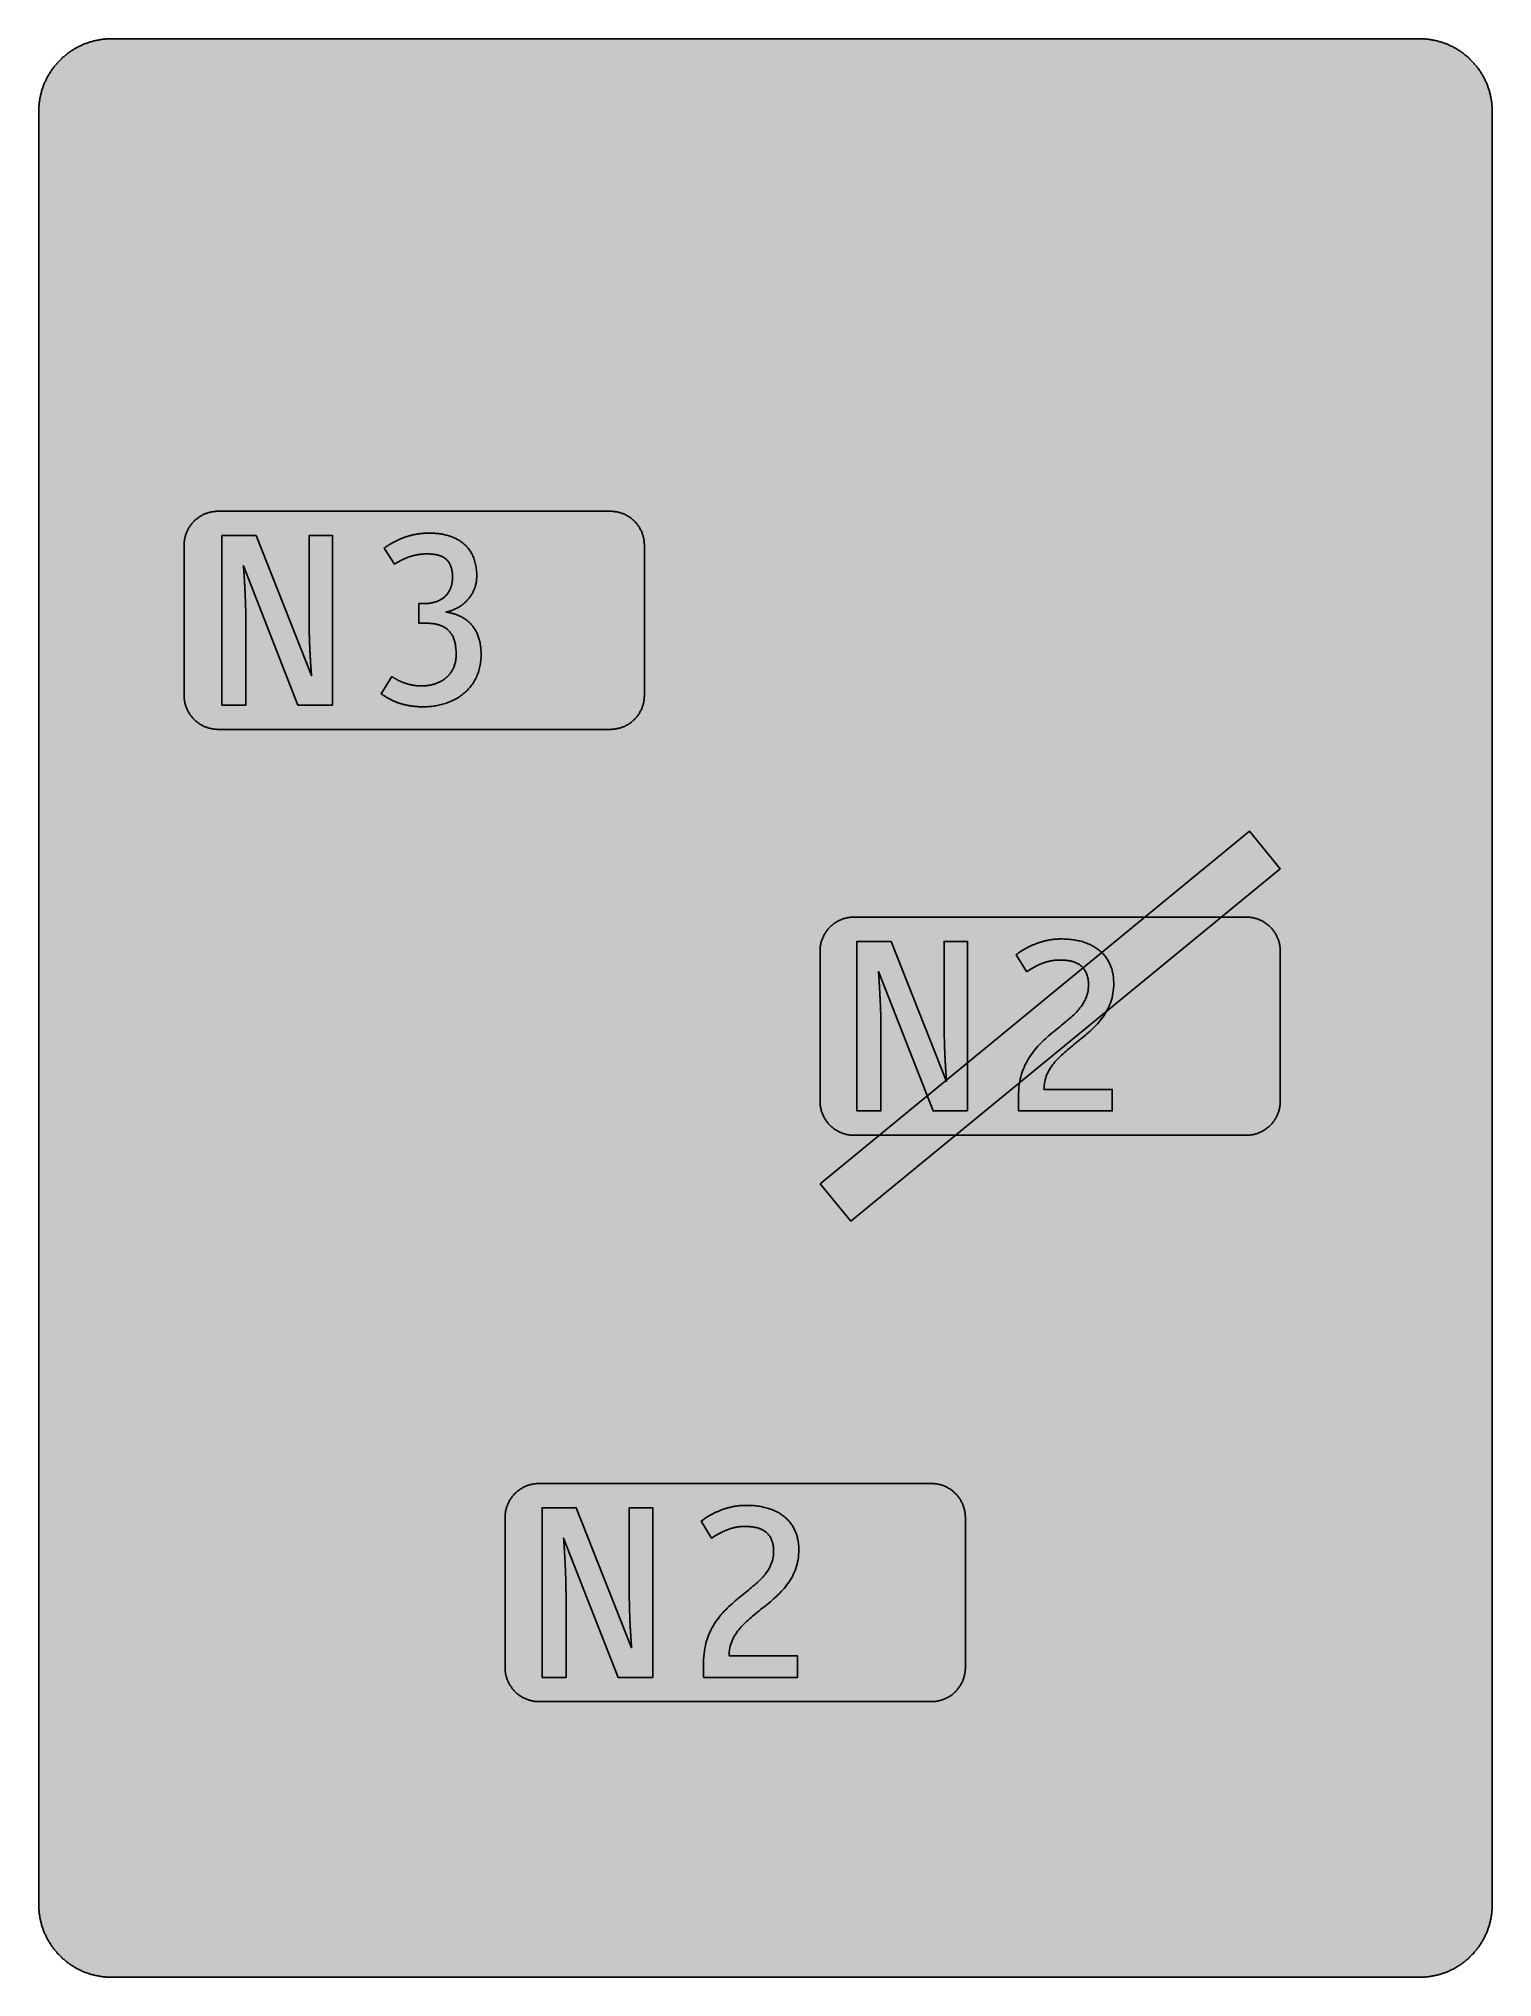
# Model space of a CAD drawing. Header units: millimetres. Extents: x 0 to 423, y 0 to 564.
import ezdxf

# ---------------------------------------------------------------- set-up
doc = ezdxf.new("R2010")
doc.units = ezdxf.units.MM

msp = doc.modelspace()

# ---------------------------------------------------------------- hatches: boundary and pattern name
for color, points in [(254, [(21.2189, 0.0537), (20.955, 0.0533), (20.6934, 0.0584), (20.4292, 0.066), (20.1676, 0.0787), (19.906, 0.094), (19.6469, 0.1118), (19.3853, 0.1321), (19.1262, 0.1549), (18.8671, 0.1829), (18.608, 0.2134), (18.349, 0.2464), (18.0924, 0.2845), (17.8359, 0.3251), (17.5793, 0.3683), (17.3253, 0.414), (17.0688, 0.4623), (16.8148, 0.5156), (16.5633, 0.5715), (16.3093, 0.6299), (16.0579, 0.6909), (15.809, 0.7544), (15.56, 0.823), (15.3111, 0.8941), (15.0622, 0.9677), (14.8158, 1.0439), (14.5694, 1.1227), (14.3256, 1.2065), (14.0818, 1.2903), (13.8379, 1.3792), (13.5966, 1.4707), (13.3579, 1.5672), (13.1191, 1.6637), (12.8803, 1.7628), (12.6441, 1.8669), (12.4079, 1.9736), (12.1742, 2.0803), (11.9405, 2.192), (11.7094, 2.3089), (11.4808, 2.4257), (11.2522, 2.5451), (11.0236, 2.6695), (10.7975, 2.794), (10.574, 2.9235), (10.3505, 3.0556), (10.1295, 3.1877), (9.9111, 3.3249), (9.6926, 3.4646), (9.4742, 3.6068), (9.2608, 3.7541), (9.0475, 3.9014), (8.8341, 4.0513), (8.6258, 4.2037), (8.4176, 4.3612), (8.2118, 4.5187), (8.0061, 4.6812), (7.8029, 4.8438), (7.6022, 5.0114), (7.4041, 5.1816), (7.206, 5.3518), (7.0129, 5.527), (6.8174, 5.7048), (6.6269, 5.8826), (6.4389, 6.0655), (6.2509, 6.2509), (6.0655, 6.4389), (5.8852, 6.6269), (5.7048, 6.8174), (5.527, 7.0104), (5.3518, 7.206), (5.1816, 7.4041), (5.0114, 7.6022), (4.8463, 7.8029), (4.6812, 8.0061), (4.5187, 8.2118), (4.3612, 8.4176), (4.2062, 8.6258), (4.0513, 8.8341), (3.9014, 9.0475), (3.7541, 9.2608), (3.6068, 9.4742), (3.4646, 9.6926), (3.3249, 9.9085), (3.1877, 10.1295), (3.0556, 10.3505), (2.9235, 10.574), (2.794, 10.7975), (2.6695, 11.0236), (2.5451, 11.2522), (2.4257, 11.4808), (2.3063, 11.7094), (2.192, 11.9405), (2.0803, 12.1742), (1.971, 12.4079), (1.8669, 12.6441), (1.7628, 12.8803), (1.6637, 13.1191), (1.5646, 13.3579), (1.4707, 13.5966), (1.3792, 13.8379), (1.2903, 14.0818), (1.2065, 14.3256), (1.1227, 14.5694), (1.0439, 14.8158), (0.9652, 15.0622), (0.8915, 15.3111), (0.823, 15.56), (0.7544, 15.809), (0.6883, 16.0604), (0.6274, 16.3119), (0.569, 16.5633), (0.5131, 16.8148), (0.4623, 17.0688), (0.4115, 17.3253), (0.3658, 17.5793), (0.3226, 17.8359), (0.2819, 18.0924), (0.2464, 18.3515), (0.2134, 18.608), (0.1829, 18.8671), (0.1549, 19.1262), (0.1295, 19.3878), (0.1092, 19.6469), (0.0914, 19.9085), (0.0762, 20.1701), (0.066, 20.4318), (0.0584, 20.6934), (0.0533, 20.955), (0.0508, 21.2192), (0.0522, 543.3314), (0.0533, 543.593), (0.0584, 543.8546), (0.066, 544.1188), (0.0762, 544.3804), (0.0914, 544.642), (0.1092, 544.9011), (0.1295, 545.1627), (0.1549, 545.4218), (0.1829, 545.6809), (0.2134, 545.94), (0.2464, 546.1991), (0.2819, 546.4556), (0.3226, 546.7121), (0.3658, 546.9687), (0.4115, 547.2227), (0.4623, 547.4792), (0.5131, 547.7332), (0.569, 547.9847), (0.6274, 548.2387), (0.6883, 548.4876), (0.7544, 548.7391), (0.823, 548.988), (0.8915, 549.2369), (0.9652, 549.4858), (1.0439, 549.7322), (1.1227, 549.9786), (1.2065, 550.2224), (1.2903, 550.4663), (1.3792, 550.7076), (1.4707, 550.9489), (1.5646, 551.1902), (1.6637, 551.4289), (1.7628, 551.6677), (1.8669, 551.9039), (1.971, 552.1401), (2.0803, 552.3738), (2.192, 552.6049), (2.3063, 552.8386), (2.4257, 553.0672), (2.5451, 553.2958), (2.6695, 553.5244), (2.794, 553.7505), (2.9235, 553.974), (3.0556, 554.1975), (3.1877, 554.4185), (3.3249, 554.6369), (3.4646, 554.8554), (3.6068, 555.0738), (3.7541, 555.2872), (3.9014, 555.5005), (4.0513, 555.7114), (4.2062, 555.9222), (4.3612, 556.1305), (4.5187, 556.3362), (4.6812, 556.5419), (4.8463, 556.7451), (5.0114, 556.9458), (5.1816, 557.1439), (5.3518, 557.342), (5.527, 557.5351), (5.7048, 557.7281), (5.8852, 557.9212), (6.0655, 558.1091), (6.2509, 558.2971), (6.4389, 558.4825), (6.6269, 558.6628), (6.8174, 558.8432), (7.0129, 559.021), (7.206, 559.1937), (7.4041, 559.3664), (7.6022, 559.5366), (7.8029, 559.7017), (8.0061, 559.8668), (8.2118, 560.0268), (8.4176, 560.1868), (8.6258, 560.3418), (8.8341, 560.4967), (9.0475, 560.6466), (9.2608, 560.7939), (9.4742, 560.9387), (9.6926, 561.0835), (9.9111, 561.2232), (10.1295, 561.3603), (10.3505, 561.4924), (10.574, 561.6245), (10.7975, 561.754), (11.0236, 561.8785), (11.2522, 562.0029), (11.4808, 562.1223), (11.7094, 562.2392), (11.9405, 562.356), (12.1742, 562.4678), (12.4079, 562.5744), (12.6441, 562.6811), (12.8803, 562.7853), (13.1191, 562.8843), (13.3579, 562.9834), (13.5966, 563.0774), (13.8379, 563.1688), (14.0818, 563.2577), (14.3256, 563.3415), (14.5694, 563.4253), (14.8158, 563.5041), (15.0622, 563.5803), (15.3111, 563.6539), (15.56, 563.7251), (15.809, 563.7936), (16.0579, 563.8571), (16.3093, 563.9206), (16.5633, 563.9791), (16.8148, 564.0349), (17.0688, 564.0857), (17.3253, 564.1365), (17.5793, 564.1823), (17.8359, 564.2254), (18.0924, 564.2635), (18.349, 564.3016), (18.608, 564.3347), (18.8671, 564.3651), (19.1262, 564.3931), (19.3853, 564.4185), (19.6469, 564.4388), (19.906, 564.4566), (20.1676, 564.4718), (20.4292, 564.482), (20.6934, 564.4896), (20.955, 564.4947), (21.2166, 564.4972), (402.2189, 564.4981), (402.4808, 564.4947), (402.7424, 564.4896), (403.0066, 564.482), (403.2682, 564.4718), (403.5298, 564.4566), (403.7889, 564.4388), (404.0505, 564.4185), (404.3096, 564.3931), (404.5687, 564.3651), (404.8277, 564.3347), (405.0868, 564.3016), (405.3434, 564.2635), (405.5999, 564.2254), (405.8564, 564.1823), (406.113, 564.1365), (406.367, 564.0857), (406.621, 564.0349), (406.875, 563.9791), (407.1264, 563.9206), (407.3779, 563.8571), (407.6268, 563.7936), (407.8783, 563.7251), (408.1272, 563.6539), (408.3736, 563.5803), (408.62, 563.5041), (408.8663, 563.4253), (409.1102, 563.3415), (409.354, 563.2577), (409.5979, 563.1688), (409.8392, 563.0774), (410.0805, 562.9834), (410.3192, 562.8843), (410.5554, 562.7853), (410.7942, 562.6811), (411.0279, 562.5744), (411.2616, 562.4678), (411.4952, 562.356), (411.7264, 562.2392), (411.9575, 562.1223), (412.1861, 562.0029), (412.4122, 561.8785), (412.6382, 561.754), (412.8643, 561.6245), (413.0853, 561.4924), (413.3063, 561.3603), (413.5272, 561.2232), (413.7457, 561.0835), (413.9616, 560.9387), (414.1775, 560.7939), (414.3908, 560.6466), (414.6017, 560.4967), (414.8125, 560.3418), (415.0208, 560.1868), (415.2265, 560.0268), (415.4297, 559.8668), (415.6329, 559.7017), (415.8336, 559.5366), (416.0342, 559.3664), (416.2298, 559.1937), (416.4254, 559.021), (416.6184, 558.8432), (416.8089, 558.6628), (416.9994, 558.4825), (417.1848, 558.2971), (417.3703, 558.1091), (417.5531, 557.9212), (417.7335, 557.7281), (417.9087, 557.5351), (418.084, 557.342), (418.2567, 557.1439), (418.4244, 556.9458), (418.592, 556.7451), (418.7546, 556.5419), (418.9171, 556.3362), (419.0746, 556.1305), (419.2321, 555.9222), (419.3845, 555.7114), (419.5369, 555.5005), (419.6842, 555.2872), (419.829, 555.0738), (419.9712, 554.8554), (420.1109, 554.6369), (420.2481, 554.4185), (420.3827, 554.1975), (420.5148, 553.974), (420.6418, 553.7505), (420.7688, 553.5244), (420.8907, 553.2958), (421.0126, 553.0672), (421.1295, 552.8386), (421.2438, 552.6049), (421.3555, 552.3738), (421.4647, 552.1401), (421.5689, 551.9039), (421.673, 551.6677), (421.7746, 551.4289), (421.8711, 551.1902), (421.9651, 550.9489), (422.0566, 550.7076), (422.1455, 550.4663), (422.2318, 550.2224), (422.3131, 549.9786), (422.3918, 549.7322), (422.4706, 549.4858), (422.5442, 549.2369), (422.6128, 548.988), (422.6814, 548.7391), (422.7449, 548.4876), (422.8084, 548.2387), (422.8668, 547.9847), (422.9227, 547.7332), (422.9735, 547.4792), (423.0243, 547.2227), (423.07, 546.9687), (423.1132, 546.7121), (423.1513, 546.4556), (423.1894, 546.1991), (423.2224, 545.94), (423.2529, 545.6809), (423.2808, 545.4218), (423.3037, 545.1627), (423.3266, 544.9011), (423.3443, 544.642), (423.357, 544.3804), (423.3697, 544.1188), (423.3774, 543.8546), (423.3824, 543.593), (423.385, 543.3314), (423.3855, 21.2203), (423.3824, 20.955), (423.3774, 20.6934), (423.3697, 20.4318), (423.357, 20.1701), (423.3443, 19.9085), (423.3266, 19.6469), (423.3037, 19.3878), (423.2808, 19.1262), (423.2529, 18.8671), (423.2224, 18.608), (423.1894, 18.3515), (423.1513, 18.0924), (423.1132, 17.8359), (423.07, 17.5793), (423.0243, 17.3253), (422.9735, 17.0688), (422.9227, 16.8148), (422.8668, 16.5633), (422.8084, 16.3119), (422.7449, 16.0604), (422.6814, 15.809), (422.6128, 15.56), (422.5442, 15.3111), (422.4706, 15.0622), (422.3918, 14.8158), (422.3131, 14.5694), (422.2318, 14.3256), (422.1455, 14.0818), (422.0566, 13.8379), (421.9651, 13.5966), (421.8711, 13.3579), (421.7746, 13.1191), (421.673, 12.8803), (421.5689, 12.6441), (421.4647, 12.4079), (421.3555, 12.1742), (421.2438, 11.9405), (421.1295, 11.7094), (421.0126, 11.4808), (420.8907, 11.2522), (420.7688, 11.0236), (420.6418, 10.7975), (420.5148, 10.574), (420.3827, 10.3505), (420.2481, 10.1295), (420.1109, 9.9085), (419.9712, 9.6926), (419.829, 9.4742), (419.6842, 9.2608), (419.5369, 9.0475), (419.3845, 8.8341), (419.2321, 8.6258), (419.0746, 8.4176), (418.9171, 8.2118), (418.7546, 8.0061), (418.592, 7.8029), (418.4244, 7.6022), (418.2567, 7.4041), (418.084, 7.206), (417.9087, 7.0104), (417.7335, 6.8174), (417.5531, 6.6269), (417.3703, 6.4389), (417.1848, 6.2509), (416.9994, 6.0655), (416.8089, 5.8826), (416.6184, 5.7048), (416.4254, 5.527), (416.2298, 5.3518), (416.0342, 5.1816), (415.8336, 5.0114), (415.6329, 4.8438), (415.4297, 4.6812), (415.2265, 4.5187), (415.0208, 4.3612), (414.8125, 4.2037), (414.6017, 4.0513), (414.3908, 3.9014), (414.1775, 3.7541), (413.9616, 3.6068), (413.7457, 3.4646), (413.5272, 3.3249), (413.3063, 3.1877), (413.0853, 3.0556), (412.8643, 2.9235), (412.6382, 2.794), (412.4122, 2.6695), (412.1861, 2.5451), (411.9575, 2.4257), (411.7264, 2.3089), (411.4952, 2.192), (411.2616, 2.0803), (411.0279, 1.9736), (410.7942, 1.8669), (410.5554, 1.7628), (410.3192, 1.6637), (410.0805, 1.5672), (409.8392, 1.4707), (409.5979, 1.3792), (409.354, 1.2903), (409.1102, 1.2065), (408.8663, 1.1227), (408.62, 1.0439), (408.3736, 0.9677), (408.1272, 0.8941), (407.8783, 0.823), (407.6268, 0.7544), (407.3779, 0.6909), (407.1264, 0.6299), (406.875, 0.5715), (406.621, 0.5156), (406.367, 0.4623), (406.113, 0.414), (405.8564, 0.3683), (405.5999, 0.3251), (405.3434, 0.2845), (405.0868, 0.2464), (404.8277, 0.2134), (404.5687, 0.1829), (404.3096, 0.1549), (404.0505, 0.1321), (403.7889, 0.1118), (403.5298, 0.094), (403.2682, 0.0787), (403.0066, 0.066), (402.7424, 0.0584), (402.4808, 0.0533), (402.2166, 0.0533)]), (104, [(166.5633, 363.4147), (166.817, 363.4156), (167.071, 363.4257), (167.3225, 363.4435), (167.5714, 363.4638), (167.8203, 363.4918), (168.0667, 363.5273), (168.3106, 363.568), (168.5519, 363.6137), (168.7932, 363.667), (169.0319, 363.7255), (169.2656, 363.789), (169.4993, 363.8575), (169.7304, 363.9312), (169.959, 364.0125), (170.1851, 364.0988), (170.4061, 364.1903), (170.627, 364.2868), (170.8455, 364.3884), (171.0588, 364.4951), (171.2697, 364.6068), (171.4779, 364.7211), (171.6837, 364.8431), (171.8869, 364.9701), (172.085, 365.0996), (172.2806, 365.2368), (172.4711, 365.3765), (172.6616, 365.5212), (172.8445, 365.6686), (173.0273, 365.821), (173.2026, 365.9784), (173.3779, 366.141), (173.548, 366.3061), (173.7131, 366.4763), (173.8732, 366.649), (174.0306, 366.8268), (174.1856, 367.0071), (174.3329, 367.1926), (174.4777, 367.3805), (174.6174, 367.5736), (174.752, 367.7691), (174.8841, 367.9673), (175.0111, 368.1679), (175.1305, 368.3737), (175.2473, 368.5819), (175.3591, 368.7953), (175.4657, 369.0087), (175.5673, 369.2271), (175.6639, 369.4455), (175.7553, 369.6691), (175.8417, 369.8951), (175.9204, 370.1237), (175.9966, 370.3549), (176.0652, 370.586), (176.1287, 370.8222), (176.1871, 371.061), (176.2379, 371.2997), (176.2862, 371.5436), (176.3268, 371.7874), (176.3598, 372.0338), (176.3878, 372.2802), (176.4106, 372.5316), (176.4259, 372.7831), (176.436, 373.0371), (176.4411, 373.2911), (176.4411, 417.037), (176.436, 417.2915), (176.4259, 417.543), (176.4106, 417.7944), (176.3878, 418.0459), (176.3598, 418.2923), (176.3268, 418.5387), (176.2862, 418.785), (176.2379, 419.0263), (176.1871, 419.2651), (176.1287, 419.5039), (176.0652, 419.7401), (175.9966, 419.9738), (175.9204, 420.2024), (175.8417, 420.431), (175.7553, 420.657), (175.6639, 420.8805), (175.5673, 421.099), (175.4657, 421.3174), (175.3591, 421.5308), (175.2473, 421.7441), (175.1305, 421.9524), (175.0111, 422.1582), (174.8841, 422.3588), (174.752, 422.5569), (174.6174, 422.7525), (174.4777, 422.9456), (174.3329, 423.1335), (174.1856, 423.3189), (174.0306, 423.4993), (173.8732, 423.6771), (173.7131, 423.8498), (173.548, 424.02), (173.3779, 424.1851), (173.2026, 424.3476), (173.0273, 424.5051), (172.8445, 424.6575), (172.6616, 424.8074), (172.4711, 424.9496), (172.2806, 425.0919), (172.085, 425.2265), (171.8869, 425.356), (171.6837, 425.483), (171.4779, 425.6049), (171.2697, 425.7218), (171.0588, 425.8335), (170.8455, 425.9402), (170.627, 426.0418), (170.4061, 426.1358), (170.1851, 426.2272), (169.959, 426.3136), (169.7304, 426.3949), (169.4993, 426.4685), (169.2656, 426.5397), (169.0319, 426.6032), (168.7932, 426.6616), (168.5519, 426.7124), (168.3106, 426.7581), (168.0667, 426.7987), (167.8203, 426.8343), (167.5714, 426.8622), (167.3225, 426.8851), (167.071, 426.9003), (166.817, 426.9105), (166.563, 426.913), (52.2633, 426.9147), (52.0065, 426.9105), (51.755, 426.9003), (51.501, 426.8851), (51.2521, 426.8622), (51.0032, 426.8343), (50.7568, 426.7987), (50.513, 426.7581), (50.2717, 426.7124), (50.0329, 426.6616), (49.7942, 426.6032), (49.5579, 426.5397), (49.3243, 426.4685), (49.0957, 426.3949), (48.8671, 426.3136), (48.641, 426.2272), (48.4175, 426.1358), (48.1965, 426.0418), (47.9806, 425.9402), (47.7647, 425.8335), (47.5539, 425.7218), (47.3456, 425.6049), (47.1399, 425.483), (46.9392, 425.356), (46.7411, 425.2265), (46.5455, 425.0919), (46.3525, 424.9496), (46.1645, 424.8074), (45.9791, 424.6575), (45.7987, 424.5051), (45.6209, 424.3476), (45.4482, 424.1851), (45.278, 424.02), (45.1129, 423.8498), (44.9504, 423.6771), (44.7929, 423.4993), (44.6405, 423.3189), (44.4906, 423.1335), (44.3459, 422.9456), (44.2062, 422.7525), (44.0715, 422.5569), (43.942, 422.3588), (43.815, 422.1582), (43.6931, 421.9524), (43.5762, 421.7441), (43.4645, 421.5308), (43.3578, 421.3174), (43.2562, 421.099), (43.1597, 420.8805), (43.0708, 420.657), (42.9844, 420.431), (42.9031, 420.2024), (42.8295, 419.9738), (42.7584, 419.7401), (42.6949, 419.5039), (42.6364, 419.2651), (42.5856, 419.0263), (42.5374, 418.785), (42.4993, 418.5387), (42.4637, 418.2923), (42.4358, 418.0459), (42.4129, 417.7944), (42.3977, 417.543), (42.3875, 417.2915), (42.385, 417.035), (42.3855, 373.2925), (42.3875, 373.0371), (42.3977, 372.7831), (42.4129, 372.5316), (42.4358, 372.2802), (42.4637, 372.0338), (42.4993, 371.7874), (42.5374, 371.5436), (42.5856, 371.2997), (42.6364, 371.061), (42.6949, 370.8222), (42.7584, 370.586), (42.8295, 370.3549), (42.9031, 370.1237), (42.9844, 369.8951), (43.0708, 369.6691), (43.1597, 369.4455), (43.2562, 369.2271), (43.3578, 369.0087), (43.4645, 368.7953), (43.5762, 368.5819), (43.6931, 368.3737), (43.815, 368.1679), (43.942, 367.9673), (44.0715, 367.7691), (44.2062, 367.5736), (44.3459, 367.3805), (44.4906, 367.1926), (44.6405, 367.0071), (44.7929, 366.8268), (44.9504, 366.649), (45.1129, 366.4763), (45.278, 366.3061), (45.4482, 366.141), (45.6209, 365.9784), (45.7987, 365.821), (45.9791, 365.6686), (46.1645, 365.5212), (46.3525, 365.3765), (46.5455, 365.2368), (46.7411, 365.0996), (46.9392, 364.9701), (47.1399, 364.8431), (47.3456, 364.7211), (47.5539, 364.6068), (47.7647, 364.4951), (47.9806, 364.3884), (48.1965, 364.2868), (48.4175, 364.1903), (48.641, 364.0988), (48.8671, 364.0125), (49.0957, 363.9312), (49.3243, 363.8575), (49.5579, 363.789), (49.7942, 363.7255), (50.0329, 363.667), (50.2717, 363.6137), (50.513, 363.568), (50.7568, 363.5273), (51.0032, 363.4918), (51.2521, 363.4638), (51.501, 363.4435), (51.755, 363.4257), (52.0065, 363.4156), (52.263, 363.413)]), (254, [(85.6368, 370.4703), (85.6368, 419.8578), (78.7922, 419.8578), (78.7922, 395.6579), (78.7908, 395.2596), (78.7933, 394.8633), (78.7959, 394.4696), (78.7984, 394.0759), (78.8035, 393.6822), (78.8086, 393.2911), (78.8137, 392.9024), (78.8213, 392.5138), (78.8289, 392.1277), (78.8365, 391.7442), (78.8467, 391.3607), (78.8568, 390.9822), (78.867, 390.6063), (78.8772, 390.2329), (78.8899, 389.8621), (78.9, 389.4938), (78.9127, 389.1305), (78.928, 388.7699), (78.9407, 388.4117), (78.9534, 388.0587), (78.9686, 387.7107), (78.9838, 387.3652), (78.9991, 387.0249), (79.0143, 386.6896), (79.0296, 386.3594), (79.0448, 386.0317), (79.0626, 385.7117), (79.0778, 385.3967), (79.0931, 385.0869), (79.1108, 384.7821), (79.1261, 384.4849), (79.1439, 384.1902), (79.1591, 383.9058), (79.1769, 383.6264), (79.1921, 383.352), (79.2099, 383.0853), (79.2251, 382.8263), (79.2429, 382.5723), (79.2582, 382.3284), (79.2734, 382.0897), (79.2886, 381.8585), (79.3039, 381.6375), (79.3191, 381.4216), (79.3318, 381.2159), (79.3471, 381.0178), (79.3598, 380.8298), (79.3725, 380.6469), (79.3852, 380.4768), (79.3979, 380.3142), (79.4106, 380.1593), (79.4207, 380.0145), (79.4309, 379.8799), (79.441, 379.7554), (79.4512, 379.6411), (79.4588, 379.537), (79.4664, 379.4404), (79.4741, 379.3566), (79.4791, 379.283), (79.4842, 379.222), (79.4893, 379.1687), (79.4918, 379.128), (79.4944, 379.1001), (79.4969, 379.0823), (79.4969, 379.0772), (63.3416, 419.8578), (53.3936, 419.8578), (53.3936, 370.4703), (60.3772, 370.4703), (60.3772, 394.6698), (60.3758, 395.0005), (60.3733, 395.3358), (60.3707, 395.6736), (60.3682, 396.0139), (60.3631, 396.3568), (60.358, 396.7023), (60.3529, 397.0503), (60.3453, 397.3982), (60.3377, 397.7462), (60.3301, 398.0967), (60.3199, 398.4473), (60.3098, 398.8003), (60.2996, 399.1508), (60.2894, 399.5014), (60.2767, 399.8519), (60.2666, 400.2024), (60.2539, 400.5529), (60.2386, 400.9009), (60.2259, 401.2463), (60.2132, 401.5918), (60.198, 401.9347), (60.1828, 402.275), (60.1675, 402.6129), (60.1523, 402.9481), (60.137, 403.2809), (60.1218, 403.6085), (60.104, 403.9337), (60.0888, 404.2562), (60.0735, 404.5737), (60.0558, 404.8862), (60.0405, 405.196), (60.0227, 405.4983), (60.0075, 405.798), (59.9897, 406.0901), (59.9745, 406.3771), (59.9567, 406.6591), (59.9415, 406.9334), (59.9262, 407.2026), (59.9084, 407.4643), (59.8932, 407.7183), (59.878, 407.9646), (59.8627, 408.2059), (59.8475, 408.4371), (59.8348, 408.6606), (59.8195, 408.8765), (59.8068, 409.0848), (59.7941, 409.2829), (59.7814, 409.4709), (59.7687, 409.6512), (59.756, 409.8214), (59.7459, 409.9814), (59.7357, 410.1313), (59.7256, 410.271), (59.7179, 410.398), (59.7078, 410.5173), (59.7002, 410.624), (59.6951, 410.718), (59.6875, 410.8018), (59.6824, 410.8729), (59.6773, 410.9314), (59.6748, 410.9771), (59.6722, 411.0101), (59.6697, 411.0304), (59.6697, 411.038), (75.5467, 370.4703)]), (254, [(128.8867, 385.287), (128.8821, 385.6888), (128.8694, 386.0825), (128.8491, 386.4686), (128.8237, 386.8445), (128.7882, 387.2154), (128.7475, 387.5761), (128.6993, 387.9291), (128.6434, 388.2746), (128.5799, 388.6124), (128.5113, 388.9426), (128.4351, 389.2652), (128.3513, 389.5801), (128.2649, 389.8875), (128.1684, 390.1872), (128.0693, 390.4793), (127.9627, 390.7663), (127.8484, 391.0432), (127.7315, 391.3149), (127.6071, 391.5791), (127.4801, 391.8356), (127.3454, 392.0871), (127.2057, 392.3284), (127.061, 392.5672), (126.9136, 392.7958), (126.7612, 393.0218), (126.6012, 393.2377), (126.4412, 393.4485), (126.2736, 393.6543), (126.1034, 393.8524), (125.9281, 394.0454), (125.7503, 394.2309), (125.57, 394.4137), (125.3846, 394.5865), (125.1966, 394.7566), (125.0036, 394.9192), (124.808, 395.0767), (124.6099, 395.2291), (124.4092, 395.3764), (124.206, 395.5186), (124.0003, 395.6558), (123.792, 395.7853), (123.5812, 395.9123), (123.3678, 396.0317), (123.1544, 396.1486), (122.936, 396.2603), (122.7176, 396.367), (122.4991, 396.4686), (122.2781, 396.5651), (122.0546, 396.6591), (121.8311, 396.7455), (121.6076, 396.8293), (121.3815, 396.9106), (121.1555, 396.9842), (120.9269, 397.0553), (120.7008, 397.1239), (120.4722, 397.1874), (120.2436, 397.2458), (120.015, 397.3017), (119.7889, 397.3551), (119.5603, 397.4033), (119.3343, 397.4465), (119.1057, 397.4871), (118.8796, 397.5252), (118.6536, 397.5608), (118.8695, 397.604), (119.0828, 397.6497), (119.2987, 397.7005), (119.5121, 397.7564), (119.7229, 397.8173), (119.9363, 397.8808), (120.1471, 397.9494), (120.3554, 398.0231), (120.5662, 398.1018), (120.7745, 398.1831), (120.9802, 398.272), (121.1859, 398.3609), (121.3891, 398.4574), (121.5898, 398.5565), (121.7905, 398.6606), (121.9886, 398.7673), (122.1867, 398.8791), (122.3823, 398.9934), (122.5753, 399.1127), (122.7658, 399.2372), (122.9538, 399.3642), (123.1392, 399.4963), (123.3246, 399.6309), (123.505, 399.7706), (123.6853, 399.9128), (123.8606, 400.0602), (124.0333, 400.21), (124.2035, 400.365), (124.3711, 400.5224), (124.5362, 400.685), (124.6962, 400.8501), (124.8562, 401.0177), (125.0086, 401.1905), (125.161, 401.3657), (125.3084, 401.5461), (125.4531, 401.7264), (125.5928, 401.9144), (125.73, 402.1023), (125.8621, 402.2954), (125.9891, 402.4909), (126.1135, 402.6891), (126.2355, 402.8923), (126.3498, 403.0955), (126.4615, 403.3063), (126.5682, 403.5171), (126.6698, 403.7305), (126.7689, 403.9489), (126.8603, 404.1699), (126.9492, 404.3934), (127.0305, 404.6195), (127.1092, 404.8481), (127.1829, 405.0792), (127.2489, 405.3154), (127.3124, 405.5542), (127.3683, 405.7929), (127.4191, 406.0368), (127.4648, 406.2832), (127.5029, 406.5295), (127.5385, 406.781), (127.5664, 407.035), (127.5867, 407.2915), (127.6045, 407.5506), (127.6121, 407.8097), (127.6172, 408.0739), (127.6096, 408.5311), (127.5944, 408.9781), (127.5664, 409.415), (127.5309, 409.8417), (127.4826, 410.2583), (127.4267, 410.6647), (127.3581, 411.0609), (127.2819, 411.447), (127.1956, 411.8229), (127.1016, 412.1887), (126.9975, 412.5468), (126.8832, 412.8948), (126.7612, 413.2326), (126.6317, 413.5628), (126.4945, 413.8828), (126.3472, 414.1927), (126.1948, 414.495), (126.0323, 414.7871), (125.8646, 415.0716), (125.6868, 415.3484), (125.5039, 415.6151), (125.3134, 415.8742), (125.1179, 416.1231), (124.9147, 416.367), (124.7064, 416.6006), (124.4905, 416.8267), (124.2695, 417.0451), (124.0409, 417.256), (123.8098, 417.4592), (123.5735, 417.6547), (123.3297, 417.8427), (123.0833, 418.023), (122.8293, 418.1958), (122.5753, 418.3609), (122.3137, 418.5209), (122.0495, 418.6733), (121.7803, 418.8181), (121.5085, 418.9578), (121.2317, 419.0898), (120.9523, 419.2143), (120.6703, 419.3337), (120.3858, 419.448), (120.0988, 419.5547), (119.8093, 419.6563), (119.5146, 419.7502), (119.22, 419.8391), (118.9253, 419.923), (118.6256, 419.9992), (118.3259, 420.0728), (118.0262, 420.1389), (117.7239, 420.1998), (117.4217, 420.2557), (117.1169, 420.3065), (116.8146, 420.3522), (116.5098, 420.3954), (116.205, 420.431), (115.9002, 420.4614), (115.5954, 420.4894), (115.2931, 420.5122), (114.9883, 420.53), (114.6861, 420.5453), (114.3864, 420.5554), (114.0866, 420.5605), (113.7869, 420.563), (113.5431, 420.5605), (113.3018, 420.558), (113.0579, 420.5503), (112.8192, 420.5402), (112.5804, 420.53), (112.3417, 420.5148), (112.1054, 420.497), (111.8692, 420.4792), (111.6355, 420.4564), (111.4019, 420.431), (111.1707, 420.4056), (110.9396, 420.3751), (110.711, 420.3446), (110.4824, 420.3116), (110.2563, 420.2735), (110.0303, 420.2354), (109.8067, 420.1947), (109.5832, 420.1516), (109.3622, 420.1058), (109.1413, 420.0601), (108.9203, 420.0093), (108.7044, 419.9585), (108.4859, 419.9026), (108.27, 419.8468), (108.0567, 419.7909), (107.8433, 419.7299), (107.6325, 419.6664), (107.4217, 419.6029), (107.2109, 419.5369), (107.0026, 419.4683), (106.7968, 419.3997), (106.5911, 419.3286), (106.3854, 419.2549), (106.1822, 419.1787), (105.9815, 419.1), (105.7808, 419.0213), (105.5802, 418.94), (105.3821, 418.8587), (105.1865, 418.7749), (104.9909, 418.6885), (104.7953, 418.5996), (104.6023, 418.5107), (104.4118, 418.4193), (104.2187, 418.3278), (104.0308, 418.2339), (103.8428, 418.1373), (103.6549, 418.0408), (103.4694, 417.9418), (103.284, 417.8427), (103.1011, 417.7411), (102.9183, 417.6395), (102.7379, 417.5354), (102.5576, 417.4287), (102.3798, 417.322), (102.202, 417.2153), (102.0267, 417.1061), (101.8515, 416.9943), (101.6787, 416.8826), (101.506, 416.7708), (101.3358, 416.6565), (101.1657, 416.5397), (100.998, 416.4228), (100.8304, 416.306), (100.6653, 416.1892), (103.6987, 411.5329), (103.8403, 411.6248), (103.9825, 411.7137), (104.1248, 411.8026), (104.267, 411.8915), (104.4118, 411.9753), (104.554, 412.0617), (104.6988, 412.1455), (104.841, 412.2268), (104.9858, 412.3055), (105.1281, 412.3842), (105.2728, 412.463), (105.4176, 412.5392), (105.5624, 412.6128), (105.7072, 412.6865), (105.8494, 412.7576), (105.9942, 412.8287), (106.139, 412.8973), (106.2838, 412.9634), (106.4311, 413.0294), (106.5759, 413.0929), (106.7206, 413.1564), (106.8654, 413.2174), (107.0102, 413.2783), (107.155, 413.3367), (107.2998, 413.3952), (107.4471, 413.4485), (107.5919, 413.5044), (107.7366, 413.5577), (107.884, 413.6085), (108.0287, 413.6593), (108.1735, 413.7076), (108.3183, 413.7533), (108.4656, 413.799), (108.6104, 413.8422), (108.7552, 413.8854), (108.9025, 413.926), (109.0473, 413.9667), (109.1921, 414.0048), (109.3368, 414.0429), (109.4816, 414.0784), (109.6289, 414.1114), (109.7737, 414.1445), (109.9185, 414.1749), (110.0633, 414.2054), (110.2081, 414.2334), (110.3528, 414.2588), (110.4976, 414.2842), (110.6424, 414.3096), (110.7872, 414.3324), (110.932, 414.3527), (111.0767, 414.3731), (111.2215, 414.3908), (111.3638, 414.4061), (111.5085, 414.4213), (111.6533, 414.4366), (111.7956, 414.4493), (111.9403, 414.4594), (112.0826, 414.467), (112.2274, 414.4772), (112.3696, 414.4823), (112.5118, 414.4874), (112.6541, 414.4924), (112.7963, 414.4924), (112.9411, 414.495), (113.0808, 414.495), (113.223, 414.4924), (113.3678, 414.4924), (113.5151, 414.4899), (113.6625, 414.4874), (113.8123, 414.4823), (113.9647, 414.4772), (114.1171, 414.4696), (114.2721, 414.462), (114.4295, 414.4518), (114.587, 414.4391), (114.7445, 414.4264), (114.902, 414.4086), (115.062, 414.3908), (115.222, 414.3705), (115.382, 414.3477), (115.5421, 414.3223), (115.7021, 414.2943), (115.8621, 414.2638), (116.0221, 414.2308), (116.1796, 414.1927), (116.3396, 414.1546), (116.4971, 414.1089), (116.6546, 414.0632), (116.8095, 414.0124), (116.9645, 413.9565), (117.1194, 413.8981), (117.2693, 413.8371), (117.4217, 413.7685), (117.569, 413.6974), (117.7163, 413.6212), (117.8611, 413.5425), (118.0059, 413.4561), (118.1456, 413.3672), (118.2827, 413.2707), (118.4173, 413.1716), (118.552, 413.065), (118.6815, 412.9557), (118.8085, 412.8389), (118.9304, 412.717), (119.0523, 412.59), (119.1666, 412.4554), (119.2809, 412.3157), (119.3902, 412.1683), (119.4943, 412.0159), (119.5959, 411.8559), (119.695, 411.6908), (119.7864, 411.5181), (119.8753, 411.3378), (119.9591, 411.1523), (120.0379, 410.9568), (120.1115, 410.7561), (120.1801, 410.5478), (120.2436, 410.3319), (120.302, 410.1084), (120.3554, 409.8747), (120.4011, 409.636), (120.4443, 409.387), (120.4773, 409.1305), (120.5078, 408.8663), (120.5306, 408.5946), (120.5459, 408.3126), (120.556, 408.0205), (120.5611, 407.7208), (120.5586, 407.4846), (120.5509, 407.2534), (120.5382, 407.0223), (120.5205, 406.7988), (120.4976, 406.5753), (120.4722, 406.3568), (120.4392, 406.1435), (120.4036, 405.9326), (120.3604, 405.7244), (120.3147, 405.5212), (120.2639, 405.3205), (120.2106, 405.1249), (120.1496, 404.9319), (120.0861, 404.7439), (120.0175, 404.5585), (119.9439, 404.3756), (119.8677, 404.1978), (119.7864, 404.0251), (119.7, 403.8524), (119.6111, 403.6873), (119.5172, 403.5222), (119.4181, 403.3622), (119.3165, 403.2072), (119.2098, 403.0548), (119.1006, 402.9075), (118.9863, 402.7627), (118.8669, 402.6205), (118.7475, 402.4833), (118.6205, 402.3487), (118.491, 402.2192), (118.3589, 402.0922), (118.2243, 401.9702), (118.0821, 401.8509), (117.9398, 401.7366), (117.7925, 401.6248), (117.6426, 401.5181), (117.4902, 401.414), (117.3328, 401.3124), (117.1727, 401.2159), (117.0076, 401.1244), (116.8425, 401.0355), (116.6724, 400.9492), (116.4996, 400.8679), (116.3218, 400.7917), (116.144, 400.718), (115.9612, 400.6469), (115.7757, 400.5809), (115.5903, 400.5174), (115.3998, 400.4589), (115.2042, 400.4031), (115.0087, 400.3523), (114.8105, 400.304), (114.6099, 400.2608), (114.4041, 400.2202), (114.1984, 400.1846), (113.9901, 400.1516), (113.7793, 400.1237), (113.5659, 400.0983), (113.3475, 400.0779), (113.1291, 400.0602), (112.9106, 400.0475), (112.6871, 400.0373), (112.461, 400.0322), (112.235, 400.0297), (110.7542, 400.0317), (110.7542, 394.317), (112.6603, 394.317), (112.8827, 394.3147), (113.1062, 394.3121), (113.3297, 394.3045), (113.5507, 394.2969), (113.7691, 394.2867), (113.9876, 394.274), (114.206, 394.2563), (114.4219, 394.2385), (114.6353, 394.2156), (114.8486, 394.1902), (115.0595, 394.1623), (115.2677, 394.1293), (115.4735, 394.0937), (115.6792, 394.0556), (115.8824, 394.0124), (116.0831, 393.9667), (116.2812, 393.9159), (116.4768, 393.8626), (116.6724, 393.8041), (116.8629, 393.7406), (117.0508, 393.6746), (117.2388, 393.6035), (117.4217, 393.5298), (117.602, 393.4485), (117.7798, 393.3647), (117.9551, 393.2758), (118.1278, 393.1793), (118.2954, 393.0802), (118.4605, 392.9761), (118.6231, 392.8669), (118.7831, 392.7526), (118.938, 392.6307), (119.0904, 392.5062), (119.2378, 392.3741), (119.3825, 392.237), (119.5248, 392.0922), (119.6619, 391.9449), (119.794, 391.7899), (119.9236, 391.6274), (120.048, 391.4597), (120.1699, 391.287), (120.2868, 391.1067), (120.3985, 390.9187), (120.5078, 390.7257), (120.6094, 390.525), (120.7084, 390.3167), (120.8049, 390.1034), (120.8938, 389.8824), (120.9777, 389.6538), (121.0589, 389.4176), (121.1326, 389.1737), (121.2037, 388.9223), (121.2672, 388.6632), (121.3282, 388.3965), (121.3815, 388.1222), (121.4298, 387.8402), (121.473, 387.5507), (121.5111, 387.2535), (121.5441, 386.9461), (121.572, 386.6312), (121.5923, 386.3086), (121.6076, 385.9759), (121.6152, 385.6355), (121.6177, 385.285), (121.6152, 384.9776), (121.6025, 384.6754), (121.5847, 384.3782), (121.5593, 384.0886), (121.5238, 383.8042), (121.4831, 383.5248), (121.4374, 383.253), (121.3815, 382.9837), (121.3206, 382.7221), (121.2545, 382.4656), (121.1783, 382.2141), (121.0996, 381.9703), (121.0132, 381.729), (120.9192, 381.4953), (120.8202, 381.2667), (120.716, 381.0432), (120.6068, 380.8247), (120.4925, 380.6114), (120.3706, 380.4056), (120.2461, 380.2024), (120.1141, 380.0069), (119.9769, 379.8138), (119.8372, 379.6284), (119.6924, 379.4455), (119.5426, 379.2703), (119.3876, 379.0975), (119.2276, 378.9324), (119.065, 378.7724), (118.8974, 378.6149), (118.7272, 378.4651), (118.552, 378.3178), (118.3742, 378.1755), (118.1913, 378.0409), (118.0059, 377.9088), (117.8179, 377.7818), (117.6249, 377.6599), (117.4318, 377.5405), (117.2337, 377.4288), (117.033, 377.3221), (116.8298, 377.2179), (116.6241, 377.1189), (116.4158, 377.0249), (116.2075, 376.936), (115.9942, 376.8496), (115.7808, 376.7684), (115.5649, 376.6922), (115.349, 376.621), (115.1306, 376.5525), (114.9096, 376.489), (114.6886, 376.4305), (114.4651, 376.3772), (114.2416, 376.3264), (114.0181, 376.2807), (113.792, 376.2375), (113.5659, 376.1994), (113.3399, 376.1664), (113.1138, 376.1359), (112.8878, 376.1105), (112.6592, 376.0902), (112.4331, 376.0724), (112.207, 376.0597), (111.981, 376.0495), (111.7549, 376.0445), (111.5289, 376.0419), (111.3409, 376.0419), (111.1555, 376.047), (110.9701, 376.0521), (110.7872, 376.0597), (110.6043, 376.0724), (110.424, 376.0851), (110.2462, 376.1003), (110.0684, 376.1156), (109.8931, 376.1359), (109.7178, 376.1562), (109.5451, 376.1791), (109.3749, 376.2045), (109.2048, 376.2324), (109.0371, 376.2604), (108.8695, 376.2908), (108.7044, 376.3239), (108.5418, 376.3569), (108.3793, 376.3924), (108.2192, 376.428), (108.0618, 376.4661), (107.9043, 376.5067), (107.7493, 376.5474), (107.5944, 376.5906), (107.4445, 376.6337), (107.2947, 376.6769), (107.1448, 376.7252), (106.9975, 376.7709), (106.8527, 376.8192), (106.7105, 376.8674), (106.5682, 376.9182), (106.4285, 376.969), (106.2914, 377.0198), (106.1542, 377.0732), (106.0196, 377.1265), (105.8875, 377.1798), (105.7554, 377.2357), (105.6259, 377.2891), (105.4989, 377.3449), (105.3744, 377.4008), (105.25, 377.4567), (105.1281, 377.5151), (105.0061, 377.571), (104.8893, 377.6294), (104.7725, 377.6853), (104.6582, 377.7437), (104.5464, 377.8021), (104.4346, 377.8606), (104.3254, 377.9164), (104.2187, 377.9749), (104.1146, 378.0333), (104.0105, 378.0892), (103.9089, 378.1476), (103.8098, 378.2035), (103.7133, 378.2593), (103.6193, 378.3152), (103.5253, 378.3711), (103.4339, 378.427), (103.345, 378.4803), (103.2561, 378.5362), (103.1723, 378.587), (103.0884, 378.6403), (103.0072, 378.6937), (102.9284, 378.7445), (102.8522, 378.7927), (99.7479, 373.7857), (99.8626, 373.7051), (99.982, 373.6238), (100.1014, 373.5426), (100.2233, 373.4613), (100.3478, 373.38), (100.4722, 373.2987), (100.5992, 373.2174), (100.7288, 373.1336), (100.8583, 373.0523), (100.9929, 372.9685), (101.1276, 372.8872), (101.2647, 372.8034), (101.4044, 372.7221), (101.5441, 372.6383), (101.6889, 372.557), (101.8337, 372.4758), (101.981, 372.3919), (102.1309, 372.3107), (102.2833, 372.2294), (102.4382, 372.1506), (102.5957, 372.0694), (102.7532, 371.9906), (102.9157, 371.9119), (103.0783, 371.8357), (103.2459, 371.7569), (103.4136, 371.6807), (103.5863, 371.6045), (103.759, 371.5309), (103.9368, 371.4572), (104.1171, 371.3861), (104.2975, 371.315), (104.4829, 371.2439), (104.6709, 371.1753), (104.8614, 371.1067), (105.0544, 371.0407), (105.25, 370.9772), (105.4481, 370.9137), (105.6488, 370.8527), (105.8545, 370.7917), (106.0602, 370.7333), (106.2711, 370.6774), (106.4844, 370.6216), (106.7029, 370.5682), (106.9213, 370.5174), (107.1448, 370.4666), (107.3709, 370.4209), (107.5995, 370.3752), (107.8332, 370.332), (108.0694, 370.2914), (108.3081, 370.2507), (108.5494, 370.2152), (108.7958, 370.1796), (109.0447, 370.1491), (109.2987, 370.1186), (109.5553, 370.0932), (109.8144, 370.0678), (110.0785, 370.0475), (110.3452, 370.0272), (110.6145, 370.012), (110.8888, 369.9993), (111.1682, 369.9866), (111.4501, 369.9789), (111.7346, 369.9764), (112.0242, 369.9739), (112.4407, 369.9789), (112.8547, 369.9891), (113.2662, 370.0069), (113.6777, 370.0348), (114.0866, 370.0678), (114.493, 370.111), (114.8994, 370.1593), (115.3008, 370.2152), (115.6995, 370.2787), (116.0958, 370.3498), (116.4895, 370.4311), (116.8806, 370.5174), (117.2693, 370.6114), (117.6528, 370.713), (118.0313, 370.8222), (118.4097, 370.9365), (118.7806, 371.061), (119.1489, 371.1931), (119.5146, 371.3328), (119.8728, 371.4801), (120.2284, 371.6325), (120.5789, 371.795), (120.9243, 371.9627), (121.2647, 372.1405), (121.6, 372.3234), (121.9302, 372.5139), (122.2553, 372.7145), (122.5728, 372.9203), (122.8877, 373.1336), (123.1925, 373.3546), (123.4948, 373.5832), (123.7869, 373.8194), (124.0765, 374.0633), (124.3559, 374.3147), (124.6302, 374.5738), (124.8994, 374.838), (125.1585, 375.1123), (125.4125, 375.3917), (125.6563, 375.6812), (125.8951, 375.9759), (126.1237, 376.2781), (126.3447, 376.5906), (126.5606, 376.9081), (126.7663, 377.2332), (126.9619, 377.5659), (127.1499, 377.9037), (127.3302, 378.2517), (127.5004, 378.6073), (127.6629, 378.968), (127.8153, 379.3388), (127.9576, 379.7148), (128.0922, 380.1008), (128.2141, 380.492), (128.3284, 380.8908), (128.4326, 381.2972), (128.5265, 381.7112), (128.6078, 382.1328), (128.6815, 382.5596), (128.7424, 382.9964), (128.7932, 383.4384), (128.8339, 383.8905), (128.8618, 384.3477), (128.8796, 384.8125), (128.8847, 385.285)]), (22, [(227.5939, 231.1231), (352.7005, 333.7536), (361.6494, 322.8453), (236.5446, 220.2131)]), (104, [(351.7717, 245.2342), (352.0262, 245.237), (352.2777, 245.2446), (352.5317, 245.2624), (352.7806, 245.2827), (353.0295, 245.3132), (353.2759, 245.3462), (353.5197, 245.3869), (353.761, 245.4326), (354.0023, 245.4859), (354.2386, 245.5443), (354.4748, 245.6078), (354.7085, 245.6764), (354.9396, 245.7526), (355.1657, 245.8314), (355.3917, 245.9177), (355.6152, 246.0092), (355.8362, 246.1057), (356.0521, 246.2073), (356.268, 246.314), (356.4788, 246.4257), (356.6871, 246.5426), (356.8929, 246.6619), (357.0935, 246.7889), (357.2942, 246.921), (357.4898, 247.0556), (357.6803, 247.1953), (357.8682, 247.3401), (358.0536, 247.4874), (358.234, 247.6424), (358.4118, 247.7999), (358.5845, 247.9599), (358.7547, 248.125), (358.9198, 248.2952), (359.0823, 248.4679), (359.2398, 248.6457), (359.3922, 248.8286), (359.5421, 249.0114), (359.6869, 249.1994), (359.8266, 249.3924), (359.9612, 249.588), (360.0933, 249.7861), (360.2177, 249.9893), (360.3396, 250.1951), (360.4565, 250.4034), (360.5682, 250.6142), (360.6749, 250.8275), (360.7765, 251.046), (360.873, 251.2644), (360.9619, 251.4879), (361.0483, 251.714), (361.1296, 251.9426), (361.2032, 252.1737), (361.2744, 252.4074), (361.3379, 252.6411), (361.3963, 252.8799), (361.4471, 253.1186), (361.4928, 253.3625), (361.5334, 253.6063), (361.569, 253.8527), (361.5969, 254.1016), (361.6198, 254.3505), (361.635, 254.602), (361.6452, 254.856), (361.6477, 255.11), (361.6494, 298.8564), (361.6452, 299.1104), (361.635, 299.3644), (361.6198, 299.6159), (361.5969, 299.8648), (361.569, 300.1137), (361.5334, 300.3601), (361.4928, 300.6039), (361.4471, 300.8452), (361.3963, 301.0865), (361.3379, 301.3227), (361.2744, 301.559), (361.2032, 301.7926), (361.1296, 302.0238), (361.0483, 302.2498), (360.9619, 302.4759), (360.873, 302.6994), (360.7765, 302.9204), (360.6749, 303.1363), (360.5682, 303.3522), (360.4565, 303.563), (360.3396, 303.7713), (360.2177, 303.977), (360.0933, 304.1777), (359.9612, 304.3784), (359.8266, 304.5714), (359.6869, 304.7644), (359.5421, 304.9524), (359.3922, 305.1378), (359.2398, 305.3182), (359.0823, 305.496), (358.9198, 305.6687), (358.7547, 305.8389), (358.5845, 306.004), (358.4118, 306.1665), (358.234, 306.324), (358.0536, 306.4764), (357.8682, 306.6263), (357.6803, 306.771), (357.4898, 306.9107), (357.2942, 307.0454), (357.0935, 307.1774), (356.8929, 307.3019), (356.6871, 307.4238), (356.4788, 307.5407), (356.268, 307.6524), (356.0521, 307.7591), (355.8362, 307.8607), (355.6152, 307.9572), (355.3917, 308.0487), (355.1657, 308.1325), (354.9396, 308.2138), (354.7085, 308.29), (354.4748, 308.3585), (354.2386, 308.422), (354.0023, 308.4805), (353.761, 308.5313), (353.5197, 308.5795), (353.2759, 308.6202), (353.0295, 308.6532), (352.7806, 308.6811), (352.5317, 308.704), (352.2777, 308.7192), (352.0262, 308.7294), (351.7697, 308.7319), (237.4717, 308.7342), (237.2157, 308.7294), (236.9617, 308.7192), (236.7102, 308.704), (236.4613, 308.6811), (236.2124, 308.6532), (235.966, 308.6202), (235.7222, 308.5795), (235.4809, 308.5313), (235.2396, 308.4805), (235.0033, 308.422), (234.7671, 308.3585), (234.5334, 308.29), (234.3023, 308.2138), (234.0737, 308.1325), (233.8502, 308.0487), (233.6267, 307.9572), (233.4057, 307.8607), (233.1898, 307.7591), (232.9739, 307.6524), (232.7631, 307.5407), (232.5548, 307.4238), (232.349, 307.3019), (232.1458, 307.1774), (231.9477, 307.0454), (231.7521, 306.9107), (231.5616, 306.771), (231.3737, 306.6263), (231.1883, 306.4764), (231.0079, 306.324), (230.8301, 306.1665), (230.6549, 306.004), (230.4872, 305.8389), (230.3196, 305.6687), (230.1596, 305.496), (230.0021, 305.3182), (229.8497, 305.1378), (229.6998, 304.9524), (229.555, 304.7644), (229.4153, 304.5714), (229.2807, 304.3784), (229.1486, 304.1777), (229.0242, 303.977), (228.9023, 303.7713), (228.7854, 303.563), (228.6737, 303.3522), (228.567, 303.1363), (228.4654, 302.9204), (228.3689, 302.6994), (228.2774, 302.4759), (228.1911, 302.2498), (228.1123, 302.0238), (228.0361, 301.7926), (227.9675, 301.559), (227.904, 301.3227), (227.8456, 301.0865), (227.7923, 300.8452), (227.7466, 300.6039), (227.7059, 300.3601), (227.6729, 300.1137), (227.6424, 299.8648), (227.6221, 299.6159), (227.6043, 299.3644), (227.5967, 299.1104), (227.5916, 298.8564), (227.5939, 255.112), (227.5967, 254.856), (227.6043, 254.602), (227.6221, 254.3505), (227.6424, 254.1016), (227.6729, 253.8527), (227.7059, 253.6063), (227.7466, 253.3625), (227.7923, 253.1186), (227.8456, 252.8799), (227.904, 252.6411), (227.9675, 252.4074), (228.0361, 252.1737), (228.1123, 251.9426), (228.1911, 251.714), (228.2774, 251.4879), (228.3689, 251.2644), (228.4654, 251.046), (228.567, 250.8275), (228.6737, 250.6142), (228.7854, 250.4034), (228.9023, 250.1951), (229.0242, 249.9893), (229.1486, 249.7861), (229.2807, 249.588), (229.4153, 249.3924), (229.555, 249.1994), (229.6998, 249.0114), (229.8497, 248.8286), (230.0021, 248.6457), (230.1596, 248.4679), (230.3196, 248.2952), (230.4872, 248.125), (230.6549, 247.9599), (230.8301, 247.7999), (231.0079, 247.6424), (231.1883, 247.4874), (231.3737, 247.3401), (231.5616, 247.1953), (231.7521, 247.0556), (231.9477, 246.921), (232.1458, 246.7889), (232.349, 246.6619), (232.5548, 246.5426), (232.7631, 246.4257), (232.9739, 246.314), (233.1898, 246.2073), (233.4057, 246.1057), (233.6267, 246.0092), (233.8502, 245.9177), (234.0737, 245.8314), (234.3023, 245.7526), (234.5334, 245.6764), (234.7671, 245.6078), (235.0033, 245.5443), (235.2396, 245.4859), (235.4809, 245.4326), (235.7222, 245.3869), (235.966, 245.3462), (236.2124, 245.3132), (236.4613, 245.2827), (236.7102, 245.2624), (236.9617, 245.2446), (237.2157, 245.237), (237.4697, 245.2319)]), (254, [(270.5971, 252.2897), (270.5971, 301.6772), (263.7536, 301.6772), (263.7536, 277.4774), (263.7536, 277.0784), (263.7536, 276.6847), (263.7561, 276.2885), (263.7612, 275.8948), (263.7638, 275.5011), (263.7688, 275.1099), (263.7765, 274.7213), (263.7815, 274.3327), (263.7892, 273.9466), (263.7993, 273.5631), (263.8069, 273.1821), (263.8171, 272.8011), (263.8273, 272.4252), (263.84, 272.0518), (263.8501, 271.6809), (263.8628, 271.3126), (263.8755, 270.9494), (263.8882, 270.5887), (263.9009, 270.2306), (263.9162, 269.8801), (263.9314, 269.5296), (263.9441, 269.1841), (263.9593, 268.8438), (263.9746, 268.5085), (263.9924, 268.1783), (264.0076, 267.8532), (264.0228, 267.5306), (264.0381, 267.2156), (264.0559, 266.9057), (264.0711, 266.6009), (264.0889, 266.3038), (264.1041, 266.0117), (264.1219, 265.7246), (264.1371, 265.4452), (264.1549, 265.1709), (264.1702, 264.9042), (264.1879, 264.6451), (264.2032, 264.3937), (264.2184, 264.1473), (264.2337, 263.9085), (264.2489, 263.6799), (264.2641, 263.4564), (264.2794, 263.2431), (264.2946, 263.0348), (264.3073, 262.8367), (264.3226, 262.6487), (264.3353, 262.4684), (264.348, 262.2956), (264.3607, 262.1331), (264.3708, 261.9781), (264.3835, 261.8359), (264.3937, 261.7013), (264.4013, 261.5743), (264.4115, 261.46), (264.4191, 261.3558), (264.4267, 261.2619), (264.4343, 261.1755), (264.4394, 261.1018), (264.4445, 261.0409), (264.4496, 260.9875), (264.4546, 260.9494), (264.4546, 260.919), (264.4572, 260.9012), (264.4572, 260.8961), (248.3033, 301.6772), (238.3536, 301.6772), (238.3536, 252.2897), (245.3389, 252.2897), (245.3389, 276.4892), (245.3361, 276.8194), (245.3361, 277.1546), (245.3335, 277.495), (245.331, 277.8354), (245.3259, 278.1783), (245.3208, 278.5212), (245.3132, 278.8691), (245.3081, 279.2171), (245.3005, 279.5651), (245.2903, 279.9156), (245.2827, 280.2661), (245.2726, 280.6192), (245.2624, 280.9697), (245.2522, 281.3202), (245.2395, 281.6708), (245.2268, 282.0213), (245.2141, 282.3718), (245.2014, 282.7198), (245.1887, 283.0652), (245.1735, 283.4107), (245.1608, 283.7536), (245.1456, 284.0939), (245.1303, 284.4317), (245.1151, 284.767), (245.0998, 285.0998), (245.0821, 285.43), (245.0668, 285.7551), (245.0516, 286.0751), (245.0338, 286.3926), (245.0186, 286.705), (245.0008, 287.0149), (244.9855, 287.3172), (244.9678, 287.6169), (244.9525, 287.909), (244.9347, 288.196), (244.9195, 288.478), (244.9017, 288.7523), (244.8865, 289.0215), (244.8712, 289.2831), (244.856, 289.5371), (244.8408, 289.7861), (244.8255, 290.0248), (244.8103, 290.256), (244.795, 290.482), (244.7823, 290.6979), (244.7671, 290.9037), (244.7544, 291.1018), (244.7417, 291.2923), (244.729, 291.4701), (244.7188, 291.6403), (244.7087, 291.8003), (244.696, 291.9501), (244.6884, 292.0898), (244.6782, 292.2194), (244.6706, 292.3362), (244.663, 292.4429), (244.6553, 292.5369), (244.6503, 292.6207), (244.6452, 292.6918), (244.6401, 292.7502), (244.6376, 292.796), (244.635, 292.829), (244.6325, 292.8493), (244.6325, 292.8569), (260.5084, 252.2897)]), (254, [(297.4799, 296.2448), (297.6855, 296.2427), (297.8937, 296.2402), (298.0995, 296.2351), (298.3052, 296.225), (298.5084, 296.2173), (298.7116, 296.2046), (298.9123, 296.1894), (299.1129, 296.1716), (299.3111, 296.1513), (299.5092, 296.1284), (299.7022, 296.103), (299.8978, 296.0751), (300.0883, 296.0421), (300.2788, 296.0091), (300.4668, 295.971), (300.6547, 295.9303), (300.8376, 295.8871), (301.0205, 295.8389), (301.2008, 295.7881), (301.3786, 295.7347), (301.5539, 295.6789), (301.7266, 295.6179), (301.8968, 295.5519), (302.067, 295.4833), (302.2321, 295.4122), (302.3946, 295.336), (302.5521, 295.2572), (302.7096, 295.1734), (302.8645, 295.0845), (303.0144, 294.9931), (303.1642, 294.8965), (303.3065, 294.7975), (303.4487, 294.6933), (303.5859, 294.5841), (303.7205, 294.4698), (303.8526, 294.3504), (303.9796, 294.2285), (304.104, 294.1015), (304.226, 293.9694), (304.3403, 293.8323), (304.4546, 293.69), (304.5638, 293.5427), (304.6679, 293.3903), (304.767, 293.2328), (304.8635, 293.0703), (304.9575, 292.9026), (305.0438, 292.7299), (305.1277, 292.5521), (305.2064, 292.3692), (305.2801, 292.1787), (305.3512, 291.9832), (305.4172, 291.7825), (305.4756, 291.5768), (305.5315, 291.3659), (305.5823, 291.1475), (305.628, 290.9214), (305.6687, 290.6928), (305.7042, 290.4566), (305.7347, 290.2128), (305.7576, 289.9639), (305.7779, 289.7099), (305.7931, 289.4482), (305.8008, 289.179), (305.8033, 288.9047), (305.7881, 288.3535), (305.7449, 287.8176), (305.6738, 287.2943), (305.5747, 286.7863), (305.4502, 286.2885), (305.3004, 285.8033), (305.1251, 285.3309), (304.927, 284.8686), (304.706, 284.4165), (304.4647, 283.9745), (304.2031, 283.5402), (303.9212, 283.116), (303.6214, 282.6995), (303.3039, 282.288), (302.9687, 281.8841), (302.6181, 281.4853), (302.2524, 281.0916), (301.8714, 280.703), (301.4802, 280.3195), (301.0738, 279.9385), (300.6573, 279.5575), (300.2331, 279.1816), (299.7962, 278.8056), (299.3517, 278.4297), (298.8996, 278.0563), (298.4424, 277.6804), (297.9776, 277.302), (297.5102, 276.9235), (297.0378, 276.5425), (296.5628, 276.1564), (296.0853, 275.7703), (295.6077, 275.3766), (295.1302, 274.9779), (294.6552, 274.574), (294.1803, 274.1651), (293.7078, 273.7485), (293.2379, 273.3243), (292.7756, 272.89), (292.3159, 272.4506), (291.8663, 271.9984), (291.4218, 271.5362), (290.9849, 271.0663), (290.5582, 270.5811), (290.1442, 270.0858), (289.7378, 269.5778), (289.3441, 269.0571), (288.9656, 268.5212), (288.5999, 267.97), (288.2494, 267.4061), (287.9141, 266.8245), (287.5966, 266.225), (287.2969, 265.6103), (287.0149, 264.9779), (286.7508, 264.3276), (286.5095, 263.6571), (286.291, 262.9662), (286.0929, 262.2575), (285.9176, 261.526), (285.7678, 260.7716), (285.6433, 259.9969), (285.5443, 259.1994), (285.4731, 258.379), (285.43, 257.5331), (285.4147, 256.6619), (285.4152, 252.2897), (312.7195, 252.2897), (312.7195, 258.5678), (292.8236, 258.5678), (292.8366, 259.1638), (292.8798, 259.7455), (292.9509, 260.3119), (293.05, 260.8631), (293.1744, 261.4016), (293.3243, 261.9248), (293.4995, 262.4379), (293.6951, 262.9357), (293.9136, 263.4234), (294.1549, 263.9009), (294.4165, 264.3657), (294.6984, 264.8229), (294.9956, 265.27), (295.3131, 265.7069), (295.6484, 266.1387), (295.9964, 266.5603), (296.3621, 266.9769), (296.7406, 267.3858), (297.1317, 267.7897), (297.5356, 268.1884), (297.9496, 268.5821), (298.3738, 268.9708), (298.8081, 269.3568), (299.2501, 269.7404), (299.7022, 270.1214), (300.1569, 270.4998), (300.6192, 270.8783), (301.0865, 271.2568), (301.5564, 271.6352), (302.0314, 272.0137), (302.5064, 272.3947), (302.9814, 272.7757), (303.4589, 273.1592), (303.9339, 273.5453), (304.4063, 273.9365), (304.8762, 274.3327), (305.3436, 274.7315), (305.8058, 275.1379), (306.263, 275.5468), (306.7126, 275.9659), (307.1546, 276.3901), (307.5889, 276.8219), (308.0131, 277.2639), (308.4297, 277.7134), (308.831, 278.1706), (309.2247, 278.6405), (309.6031, 279.1206), (309.9664, 279.6108), (310.3169, 280.1137), (310.6496, 280.6294), (310.9671, 281.1577), (311.2668, 281.6987), (311.5462, 282.255), (311.8079, 282.8265), (312.0492, 283.4107), (312.2676, 284.0126), (312.4657, 284.6324), (312.6384, 285.2674), (312.7883, 285.9202), (312.9128, 286.5907), (313.0118, 287.2816), (313.0829, 287.9903), (313.1261, 288.7193), (313.1414, 289.4711), (313.1363, 289.8445), (313.1236, 290.2153), (313.1033, 290.5811), (313.0753, 290.9418), (313.0372, 291.2974), (312.9915, 291.6479), (312.9382, 291.9933), (312.8772, 292.3337), (312.8061, 292.6715), (312.7299, 293.0017), (312.6435, 293.3268), (312.5495, 293.6494), (312.4505, 293.9644), (312.3413, 294.2742), (312.2219, 294.5816), (312.0974, 294.8813), (311.9653, 295.1759), (311.8256, 295.4655), (311.6783, 295.75), (311.5234, 296.0294), (311.3608, 296.3012), (311.1906, 296.5704), (311.0128, 296.832), (310.8274, 297.0911), (310.6344, 297.3426), (310.4337, 297.5864), (310.228, 297.8277), (310.0121, 298.0614), (309.7911, 298.29), (309.5625, 298.5135), (309.3263, 298.7294), (309.085, 298.9428), (308.8335, 299.1485), (308.577, 299.3466), (308.3128, 299.5397), (308.0436, 299.7276), (307.7667, 299.908), (307.4822, 300.0858), (307.1901, 300.2534), (306.893, 300.416), (306.5882, 300.5734), (306.2757, 300.7233), (305.9582, 300.8681), (305.6331, 301.0078), (305.3029, 301.1373), (304.9651, 301.2643), (304.6222, 301.3837), (304.2717, 301.4955), (303.9161, 301.6021), (303.5529, 301.7012), (303.182, 301.7926), (302.8061, 301.879), (302.4251, 301.9577), (302.039, 302.0314), (301.6428, 302.0974), (301.244, 302.1559), (300.8376, 302.2092), (300.4261, 302.2549), (300.0096, 302.293), (299.5854, 302.326), (299.1561, 302.3489), (298.7192, 302.3667), (298.2773, 302.3768), (297.8302, 302.3819), (297.5635, 302.3794), (297.2994, 302.3743), (297.0352, 302.3667), (296.7736, 302.354), (296.5145, 302.3387), (296.2554, 302.3184), (295.9989, 302.2956), (295.7449, 302.2702), (295.4934, 302.2422), (295.242, 302.2117), (294.9931, 302.1762), (294.7467, 302.1406), (294.5003, 302.1), (294.2565, 302.0568), (294.0152, 302.0111), (293.7764, 301.9628), (293.5402, 301.912), (293.304, 301.8587), (293.0703, 301.8028), (292.8391, 301.7444), (292.608, 301.6834), (292.3794, 301.6199), (292.1533, 301.5564), (291.9298, 301.4878), (291.7088, 301.4193), (291.4879, 301.3481), (291.272, 301.2745), (291.0561, 301.2008), (290.8402, 301.1221), (290.6293, 301.0433), (290.4185, 300.9646), (290.2128, 300.8833), (290.007, 300.7995), (289.8013, 300.7131), (289.6006, 300.6268), (289.4025, 300.5404), (289.2044, 300.4515), (289.0088, 300.3601), (288.8158, 300.2686), (288.6253, 300.1772), (288.4373, 300.0832), (288.2494, 299.9892), (288.0639, 299.8927), (287.8836, 299.7962), (287.7033, 299.6997), (287.5255, 299.6032), (287.3502, 299.5041), (287.1749, 299.405), (287.0048, 299.306), (286.8346, 299.2044), (286.6695, 299.1053), (286.5044, 299.0037), (286.3418, 298.9047), (286.1818, 298.8031), (286.0243, 298.7015), (285.8694, 298.5999), (285.7144, 298.4983), (285.5646, 298.3967), (285.4147, 298.2976), (285.2699, 298.196), (285.1252, 298.0944), (284.9855, 297.9953), (284.8458, 297.8937), (284.7086, 297.7947), (287.7425, 292.8578), (287.8887, 292.9484), (288.0385, 293.0398), (288.1859, 293.1312), (288.3332, 293.2201), (288.478, 293.309), (288.6253, 293.3954), (288.7701, 293.4843), (288.9148, 293.5681), (289.0596, 293.6545), (289.2044, 293.7383), (289.3492, 293.8221), (289.4914, 293.9034), (289.6362, 293.9847), (289.7784, 294.0634), (289.9232, 294.1422), (290.0655, 294.2184), (290.2102, 294.2946), (290.3525, 294.3708), (290.4947, 294.4444), (290.6395, 294.5181), (290.7817, 294.5892), (290.9265, 294.6603), (291.0688, 294.7289), (291.2135, 294.7975), (291.3558, 294.8635), (291.5006, 294.927), (291.6453, 294.9931), (291.7901, 295.054), (291.9349, 295.115), (292.0797, 295.1759), (292.2245, 295.2344), (292.3718, 295.2902), (292.5191, 295.3461), (292.6664, 295.3995), (292.8137, 295.4528), (292.9611, 295.5036), (293.1109, 295.5544), (293.2582, 295.6027), (293.4106, 295.6484), (293.5605, 295.6941), (293.7129, 295.7373), (293.8653, 295.7779), (294.0177, 295.8186), (294.1701, 295.8567), (294.325, 295.8922), (294.4825, 295.9278), (294.6375, 295.9608), (294.7949, 295.9913), (294.955, 296.0218), (295.115, 296.0497), (295.275, 296.0751), (295.4376, 296.1005), (295.6001, 296.1234), (295.7652, 296.1437), (295.9303, 296.1615), (296.0954, 296.1792), (296.2656, 296.1945), (296.4332, 296.2072), (296.6034, 296.2173), (296.7761, 296.2275), (296.9489, 296.2351), (297.1241, 296.2402), (297.3019, 296.2427), (297.4797, 296.2427)]), (104, [(260.0494, 80.3106), (260.3043, 80.3123), (260.5557, 80.3224), (260.8072, 80.3377), (261.0587, 80.3605), (261.305, 80.3885), (261.5514, 80.424), (261.7978, 80.4647), (262.0391, 80.5104), (262.2779, 80.5612), (262.5166, 80.6196), (262.7528, 80.6831), (262.9865, 80.7542), (263.2177, 80.8279), (263.4437, 80.9092), (263.6698, 80.9955), (263.8933, 81.0844), (264.1143, 81.1809), (264.3302, 81.2825), (264.5461, 81.3892), (264.7569, 81.501), (264.9652, 81.6178), (265.1709, 81.7397), (265.3716, 81.8642), (265.5722, 81.9963), (265.7653, 82.1309), (265.9583, 82.2706), (266.1463, 82.4154), (266.3317, 82.5652), (266.512, 82.7176), (266.6898, 82.8751), (266.8626, 83.0377), (267.0327, 83.2028), (267.1978, 83.373), (267.3604, 83.5457), (267.5179, 83.7235), (267.6703, 83.9038), (267.8201, 84.0892), (267.9649, 84.2772), (268.1046, 84.4677), (268.2392, 84.6633), (268.3688, 84.8639), (268.4958, 85.0646), (268.6177, 85.2703), (268.7345, 85.4786), (268.8463, 85.6894), (268.953, 85.9053), (269.0546, 86.1212), (269.1486, 86.3422), (269.24, 86.5657), (269.3264, 86.7918), (269.4076, 87.0179), (269.4813, 87.249), (269.5524, 87.4827), (269.6159, 87.7189), (269.6718, 87.9551), (269.7251, 88.1964), (269.7709, 88.4377), (269.8115, 88.6816), (269.8471, 88.9279), (269.875, 89.1769), (269.8979, 89.4283), (269.9131, 89.6798), (269.9233, 89.9312), (269.9258, 90.1878), (269.9272, 133.9328), (269.9233, 134.1857), (269.9131, 134.4397), (269.8979, 134.6911), (269.875, 134.94), (269.8471, 135.189), (269.8115, 135.4353), (269.7709, 135.6792), (269.7251, 135.923), (269.6718, 136.1618), (269.6159, 136.4005), (269.5524, 136.6342), (269.4813, 136.8679), (269.4076, 137.099), (269.3264, 137.3276), (269.24, 137.5537), (269.1486, 137.7747), (269.0546, 137.9957), (268.953, 138.2141), (268.8463, 138.4275), (268.7345, 138.6383), (268.6177, 138.8466), (268.4958, 139.0523), (268.3688, 139.2555), (268.2392, 139.4536), (268.1046, 139.6492), (267.9649, 139.8422), (267.8201, 140.0302), (267.6703, 140.2131), (267.5179, 140.396), (267.3604, 140.5738), (267.1978, 140.7465), (267.0327, 140.9167), (266.8626, 141.0818), (266.6898, 141.2418), (266.512, 141.3993), (266.3317, 141.5542), (266.1463, 141.7015), (265.9583, 141.8463), (265.7653, 141.986), (265.5722, 142.1232), (265.3716, 142.2527), (265.1709, 142.3797), (264.9652, 142.4991), (264.7569, 142.6159), (264.5461, 142.7277), (264.3302, 142.8344), (264.1143, 142.936), (263.8933, 143.0325), (263.6698, 143.1239), (263.4437, 143.2103), (263.2177, 143.289), (262.9865, 143.3652), (262.7528, 143.4338), (262.5166, 143.4973), (262.2779, 143.5557), (262.0391, 143.6091), (261.7978, 143.6548), (261.5514, 143.6954), (261.305, 143.731), (261.0587, 143.7589), (260.8072, 143.7818), (260.5557, 143.797), (260.3043, 143.8072), (260.0477, 143.8097), (145.7494, 143.8106), (145.4937, 143.8072), (145.2397, 143.797), (144.9883, 143.7818), (144.7394, 143.7589), (144.4904, 143.731), (144.2441, 143.6954), (144.0002, 143.6548), (143.7589, 143.6091), (143.5176, 143.5557), (143.2789, 143.4973), (143.0452, 143.4338), (142.8115, 143.3652), (142.5804, 143.289), (142.3518, 143.2103), (142.1257, 143.1239), (141.9047, 143.0325), (141.6837, 142.936), (141.4653, 142.8344), (141.2519, 142.7277), (141.0411, 142.6159), (140.8328, 142.4991), (140.6271, 142.3797), (140.4239, 142.2527), (140.2258, 142.1232), (140.0302, 141.986), (139.8397, 141.8463), (139.6492, 141.7015), (139.4663, 141.5542), (139.2834, 141.3993), (139.1082, 141.2418), (138.9329, 141.0818), (138.7653, 140.9167), (138.5976, 140.7465), (138.4376, 140.5738), (138.2801, 140.396), (138.1252, 140.2131), (137.9779, 140.0302), (137.8331, 139.8422), (137.6934, 139.6492), (137.5588, 139.4536), (137.4267, 139.2555), (137.2997, 139.0523), (137.1803, 138.8466), (137.0635, 138.6383), (136.9517, 138.4275), (136.845, 138.2141), (136.7434, 137.9957), (136.6469, 137.7747), (136.5555, 137.5537), (136.4691, 137.3276), (136.3904, 137.099), (136.3142, 136.8679), (136.2456, 136.6342), (136.1821, 136.4005), (136.1237, 136.1618), (136.0703, 135.923), (136.0246, 135.6792), (135.984, 135.4353), (135.951, 135.189), (135.9205, 134.94), (135.9002, 134.6911), (135.8824, 134.4397), (135.8748, 134.1857), (135.8697, 133.9317), (135.8717, 90.1884), (135.8748, 89.9312), (135.8824, 89.6798), (135.9002, 89.4283), (135.9205, 89.1769), (135.951, 88.9279), (135.984, 88.6816), (136.0246, 88.4377), (136.0703, 88.1964), (136.1237, 87.9551), (136.1821, 87.7189), (136.2456, 87.4827), (136.3142, 87.249), (136.3904, 87.0179), (136.4691, 86.7918), (136.5555, 86.5657), (136.6469, 86.3422), (136.7434, 86.1212), (136.845, 85.9053), (136.9517, 85.6894), (137.0635, 85.4786), (137.1803, 85.2703), (137.2997, 85.0646), (137.4267, 84.8639), (137.5588, 84.6633), (137.6934, 84.4677), (137.8331, 84.2772), (137.9779, 84.0892), (138.1252, 83.9038), (138.2801, 83.7235), (138.4376, 83.5457), (138.5976, 83.373), (138.7653, 83.2028), (138.9329, 83.0377), (139.1082, 82.8751), (139.2834, 82.7176), (139.4663, 82.5652), (139.6492, 82.4154), (139.8397, 82.2706), (140.0302, 82.1309), (140.2258, 81.9963), (140.4239, 81.8642), (140.6271, 81.7397), (140.8328, 81.6178), (141.0411, 81.501), (141.2519, 81.3892), (141.4653, 81.2825), (141.6837, 81.1809), (141.9047, 81.0844), (142.1257, 80.9955), (142.3518, 80.9092), (142.5804, 80.8279), (142.8115, 80.7542), (143.0452, 80.6831), (143.2789, 80.6196), (143.5176, 80.5612), (143.7589, 80.5104), (144.0002, 80.4647), (144.2441, 80.424), (144.4904, 80.3885), (144.7394, 80.3605), (144.9883, 80.3377), (145.2397, 80.3224), (145.4937, 80.3123), (145.7477, 80.3097)]), (254, [(178.8749, 87.3662), (178.8749, 136.7536), (172.0314, 136.7536), (172.0314, 112.5538), (172.0317, 112.1562), (172.0317, 111.76), (172.0342, 111.3638), (172.0393, 110.9701), (172.0418, 110.5789), (172.0469, 110.1877), (172.0545, 109.7966), (172.0596, 109.408), (172.0672, 109.0219), (172.0774, 108.6383), (172.085, 108.2573), (172.0952, 107.8789), (172.1053, 107.503), (172.1155, 107.127), (172.1282, 106.7562), (172.1409, 106.3904), (172.1536, 106.0247), (172.1663, 105.664), (172.179, 105.3084), (172.1942, 104.9553), (172.2069, 104.6074), (172.2222, 104.2619), (172.2374, 103.9216), (172.2526, 103.5863), (172.2679, 103.2535), (172.2857, 102.9284), (172.3009, 102.6084), (172.3161, 102.2934), (172.3339, 101.9835), (172.3492, 101.6787), (172.3669, 101.379), (172.3822, 101.0869), (172.4, 100.7999), (172.4152, 100.5205), (172.433, 100.2487), (172.4482, 99.982), (172.466, 99.7204), (172.4812, 99.4689), (172.4965, 99.2226), (172.5117, 98.9863), (172.527, 98.7552), (172.5422, 98.5342), (172.5574, 98.3183), (172.5727, 98.1126), (172.5854, 97.9145), (172.6006, 97.724), (172.6133, 97.5436), (172.626, 97.3709), (172.6387, 97.2083), (172.6489, 97.0559), (172.659, 96.9112), (172.6717, 96.7765), (172.6794, 96.6521), (172.6895, 96.5378), (172.6971, 96.4311), (172.7048, 96.3371), (172.7124, 96.2533), (172.7175, 96.1796), (172.7225, 96.1161), (172.7276, 96.0653), (172.7302, 96.0247), (172.7327, 95.9942), (172.7352, 95.979), (172.7352, 95.9714), (156.5811, 136.7536), (146.6314, 136.7536), (146.6314, 87.3662), (153.6167, 87.3662), (153.6167, 111.5656), (153.6141, 111.8972), (153.6141, 112.2324), (153.6116, 112.5703), (153.6065, 112.9106), (153.604, 113.2535), (153.5989, 113.599), (153.5913, 113.9444), (153.5862, 114.2924), (153.5786, 114.6429), (153.5684, 114.9934), (153.5608, 115.3439), (153.5506, 115.6945), (153.5405, 116.0475), (153.5278, 116.398), (153.5176, 116.7486), (153.5049, 117.0991), (153.4922, 117.4471), (153.4795, 117.795), (153.4668, 118.143), (153.4516, 118.4885), (153.4363, 118.8288), (153.4236, 119.1717), (153.4084, 119.5095), (153.3931, 119.8448), (153.3754, 120.1776), (153.3601, 120.5052), (153.3449, 120.8303), (153.3296, 121.1529), (153.3119, 121.4704), (153.2966, 121.7828), (153.2788, 122.0902), (153.2636, 122.395), (153.2458, 122.6922), (153.2306, 122.9868), (153.2128, 123.2738), (153.1976, 123.5532), (153.1798, 123.8301), (153.1645, 124.0968), (153.1493, 124.3584), (153.1341, 124.6149), (153.1188, 124.8613), (153.1036, 125.1026), (153.0883, 125.3338), (153.0731, 125.5573), (153.0604, 125.7732), (153.0452, 125.9815), (153.0325, 126.1796), (153.0198, 126.3675), (153.0071, 126.5479), (152.9969, 126.7181), (152.9842, 126.8781), (152.974, 127.0279), (152.9664, 127.1651), (152.9563, 127.2946), (152.9486, 127.4115), (152.941, 127.5182), (152.9334, 127.6147), (152.9283, 127.696), (152.9232, 127.7671), (152.9182, 127.8255), (152.9156, 127.8738), (152.9131, 127.9068), (152.9105, 127.9271), (152.9105, 127.9322), (168.7862, 87.3662)]), (254, [(205.7576, 131.3212), (205.9635, 131.318), (206.1718, 131.3155), (206.3775, 131.3104), (206.5833, 131.3028), (206.7865, 131.2926), (206.9897, 131.2799), (207.1903, 131.2647), (207.391, 131.2469), (207.5891, 131.2266), (207.7847, 131.2037), (207.9803, 131.1783), (208.1759, 131.1504), (208.3664, 131.1199), (208.5569, 131.0843), (208.7448, 131.0462), (208.9328, 131.0056), (209.1157, 130.9624), (209.2985, 130.9167), (209.4789, 130.8659), (209.6567, 130.8125), (209.8319, 130.7541), (210.0047, 130.6932), (210.1748, 130.6297), (210.3425, 130.5611), (210.5076, 130.49), (210.6701, 130.4138), (210.8302, 130.3325), (210.9876, 130.2487), (211.1426, 130.1623), (211.2924, 130.0709), (211.4398, 129.9743), (211.5845, 129.8727), (211.7268, 129.7686), (211.8639, 129.6594), (211.9986, 129.5451), (212.1306, 129.4282), (212.2576, 129.3063), (212.3821, 129.1768), (212.5015, 129.0447), (212.6183, 128.9075), (212.7326, 128.7653), (212.8393, 128.6205), (212.946, 128.4681), (213.045, 128.3106), (213.1416, 128.1481), (213.233, 127.9804), (213.3219, 127.8077), (213.4057, 127.6299), (213.4845, 127.4445), (213.5581, 127.2565), (213.6292, 127.061), (213.6927, 126.8603), (213.7537, 126.6546), (213.8096, 126.4412), (213.8604, 126.2228), (213.9061, 125.9992), (213.9467, 125.7681), (213.9823, 125.5319), (214.0128, 125.2906), (214.0356, 125.0417), (214.056, 124.7851), (214.0712, 124.5235), (214.0788, 124.2568), (214.0814, 123.9825), (214.0661, 123.4313), (214.0229, 122.8928), (213.9518, 122.3721), (213.8528, 121.8616), (213.7283, 121.3663), (213.5784, 120.8811), (213.4032, 120.4087), (213.2051, 119.9464), (212.9841, 119.4943), (212.7428, 119.0523), (212.4812, 118.618), (212.1992, 118.1938), (211.8995, 117.7747), (211.582, 117.3658), (211.2467, 116.9619), (210.8962, 116.5631), (210.5304, 116.1694), (210.1494, 115.7808), (209.7583, 115.3947), (209.3519, 115.0137), (208.9353, 114.6353), (208.5086, 114.2568), (208.0743, 113.8809), (207.6298, 113.5075), (207.1776, 113.1316), (206.7204, 112.7557), (206.2556, 112.3798), (205.7883, 111.9988), (205.3158, 111.6178), (204.8408, 111.2342), (204.3633, 110.8456), (203.8858, 110.4519), (203.4083, 110.0557), (202.9308, 109.6518), (202.4558, 109.2403), (201.9859, 108.8238), (201.516, 108.3996), (201.0537, 107.9678), (200.594, 107.5258), (200.1418, 107.0737), (199.6999, 106.614), (199.263, 106.1415), (198.8363, 105.6589), (198.4197, 105.1636), (198.0159, 104.6531), (197.6222, 104.1324), (197.2437, 103.5964), (196.8779, 103.0478), (196.5274, 102.4814), (196.1921, 101.8997), (195.8746, 101.3028), (195.5724, 100.6881), (195.2904, 100.0557), (195.0288, 99.4029), (194.7875, 98.7323), (194.5691, 98.044), (194.371, 97.3328), (194.1957, 96.6013), (194.0458, 95.8494), (193.9214, 95.0747), (193.8223, 94.2772), (193.7512, 93.4542), (193.7055, 92.6084), (193.6928, 91.7397), (193.693, 87.3662), (220.9973, 87.3662), (220.9973, 93.6442), (201.1013, 93.6442), (201.1147, 94.2391), (201.1578, 94.8207), (201.229, 95.3872), (201.328, 95.9383), (201.4525, 96.4768), (201.6023, 97.0026), (201.7751, 97.5131), (201.9732, 98.0135), (202.1916, 98.5012), (202.4329, 98.9762), (202.6945, 99.4435), (202.9739, 99.8982), (203.2737, 100.3452), (203.5912, 100.7847), (203.9264, 101.2139), (204.2744, 101.6381), (204.6402, 102.0521), (205.0186, 102.4611), (205.4098, 102.8649), (205.8137, 103.2637), (206.2277, 103.6574), (206.6519, 104.046), (207.0862, 104.4321), (207.5282, 104.8156), (207.9803, 105.1966), (208.4349, 105.5776), (208.8972, 105.9561), (209.3646, 106.3346), (209.8345, 106.7105), (210.3095, 107.0889), (210.7844, 107.4699), (211.2594, 107.8509), (211.7344, 108.237), (212.2119, 108.6231), (212.6844, 109.0143), (213.1543, 109.408), (213.6216, 109.8093), (214.0839, 110.2131), (214.5411, 110.6246), (214.9907, 111.0412), (215.4326, 111.4679), (215.867, 111.8997), (216.2912, 112.3391), (216.7052, 112.7887), (217.109, 113.2484), (217.5002, 113.7183), (217.8787, 114.1959), (218.2444, 114.6886), (218.5949, 115.1915), (218.9277, 115.7046), (219.2452, 116.2329), (219.5449, 116.7765), (219.8243, 117.3302), (220.0859, 117.9017), (220.3272, 118.4885), (220.5457, 119.0904), (220.7438, 119.7077), (220.9165, 120.3427), (221.0664, 120.9954), (221.1908, 121.6685), (221.2899, 122.3569), (221.361, 123.0681), (221.4042, 123.7971), (221.4194, 124.5464), (221.4143, 124.9223), (221.4016, 125.2906), (221.3813, 125.6563), (221.3534, 126.017), (221.3153, 126.3726), (221.2696, 126.7231), (221.2162, 127.0686), (221.1553, 127.4115), (221.0841, 127.7468), (221.0079, 128.077), (220.9216, 128.4046), (220.8276, 128.7247), (220.726, 129.0396), (220.6168, 129.352), (220.4999, 129.6568), (220.3755, 129.9566), (220.2434, 130.2512), (220.1037, 130.5408), (219.9564, 130.8252), (219.8014, 131.1046), (219.6389, 131.379), (219.4687, 131.6457), (219.2909, 131.9098), (219.1055, 132.1664), (218.9124, 132.4178), (218.7118, 132.6642), (218.506, 132.903), (218.2901, 133.1392), (218.0692, 133.3678), (217.8406, 133.5888), (217.6043, 133.8072), (217.363, 134.018), (217.1116, 134.2238), (216.855, 134.4244), (216.5909, 134.6175), (216.3216, 134.8054), (216.0422, 134.9858), (215.7578, 135.161), (215.4682, 135.3312), (215.171, 135.4938), (214.8662, 135.6512), (214.5538, 135.8011), (214.2363, 135.9459), (213.9112, 136.083), (213.581, 136.2151), (213.2432, 136.3396), (212.9003, 136.459), (212.5497, 136.5707), (212.1916, 136.6774), (211.8309, 136.7765), (211.4601, 136.8704), (211.0842, 136.9568), (210.7032, 137.0355), (210.3145, 137.1067), (209.9208, 137.1727), (209.5221, 137.2337), (209.1157, 137.2845), (208.7042, 137.3302), (208.2851, 137.3708), (207.8634, 137.4013), (207.4316, 137.4267), (206.9973, 137.4445), (206.5553, 137.4546), (206.1083, 137.4572), (205.8416, 137.4572), (205.5774, 137.4496), (205.3133, 137.4419), (205.0517, 137.4292), (204.7926, 137.414), (204.5335, 137.3962), (204.277, 137.3734), (204.023, 137.348), (203.7715, 137.32), (203.52, 137.287), (203.2711, 137.254), (203.0247, 137.2159), (202.7784, 137.1752), (202.5345, 137.1321), (202.2932, 137.0863), (202.0545, 137.0381), (201.8182, 136.9873), (201.582, 136.9339), (201.3483, 136.8781), (201.1147, 136.8196), (200.8861, 136.7612), (200.6575, 136.6977), (200.4314, 136.6317), (200.2079, 136.5656), (199.9869, 136.4945), (199.7659, 136.4234), (199.5475, 136.3523), (199.3316, 136.2761), (199.1182, 136.1999), (198.9074, 136.1211), (198.6966, 136.0399), (198.4883, 135.9586), (198.2826, 135.8748), (198.0794, 135.7909), (197.8787, 135.7046), (197.678, 135.6157), (197.4825, 135.5268), (197.2869, 135.4379), (197.0938, 135.3464), (196.9033, 135.2525), (196.7128, 135.1585), (196.5274, 135.0645), (196.342, 134.9705), (196.1617, 134.874), (195.9813, 134.7775), (195.8035, 134.6784), (195.6257, 134.5794), (195.453, 134.4803), (195.2828, 134.3812), (195.1126, 134.2822), (194.945, 134.1806), (194.7824, 134.0815), (194.6199, 133.9799), (194.4599, 133.8783), (194.3024, 133.7767), (194.1449, 133.6777), (193.9925, 133.5761), (193.8426, 133.4745), (193.6928, 133.3729), (193.548, 133.2713), (193.4032, 133.1722), (193.261, 133.0706), (193.1238, 132.9715), (192.9867, 132.8725), (196.0203, 127.9342), (196.1667, 128.0262), (196.3166, 128.1176), (196.4639, 128.2065), (196.6087, 128.2954), (196.756, 128.3843), (196.9008, 128.4732), (197.0481, 128.5596), (197.1929, 128.6459), (197.3377, 128.7297), (197.4825, 128.8136), (197.6272, 128.8974), (197.7695, 128.9787), (197.9143, 129.0599), (198.0565, 129.1387), (198.2013, 129.2174), (198.3435, 129.2962), (198.4883, 129.3724), (198.6305, 129.446), (198.7728, 129.5222), (198.9176, 129.5933), (199.0598, 129.6645), (199.2046, 129.7356), (199.3468, 129.8042), (199.4916, 129.8727), (199.6338, 129.9388), (199.7786, 130.0048), (199.9234, 130.0683), (200.0682, 130.1318), (200.213, 130.1928), (200.3577, 130.2512), (200.5025, 130.3096), (200.6498, 130.368), (200.7972, 130.4239), (200.9419, 130.4773), (201.0918, 130.5306), (201.2391, 130.5814), (201.389, 130.6297), (201.5363, 130.6779), (201.6862, 130.7236), (201.8386, 130.7694), (201.9884, 130.8125), (202.1408, 130.8532), (202.2958, 130.8938), (202.4482, 130.9319), (202.6031, 130.97), (202.7606, 131.003), (202.9155, 131.0361), (203.073, 131.0691), (203.233, 131.097), (203.393, 131.125), (203.5531, 131.1529), (203.7156, 131.1758), (203.8782, 131.1986), (204.0433, 131.2189), (204.2084, 131.2393), (204.3735, 131.2545), (204.5411, 131.2697), (204.7113, 131.2824), (204.8815, 131.2951), (205.0542, 131.3028), (205.2269, 131.3104), (205.4022, 131.3155), (205.5774, 131.318), (205.7552, 131.3205)])]:
    msp.add_hatch(color=color).paths.add_polyline_path(points)
h = msp.add_hatch(color=59)
h.paths.add_polyline_path([(21.2189, 5.3453), (21.021, 5.3442), (20.8229, 5.3492), (20.6273, 5.3543), (20.4318, 5.3645), (20.2336, 5.3746), (20.0381, 5.3873), (19.8425, 5.4026), (19.6494, 5.4229), (19.4539, 5.4432), (19.2608, 5.4661), (19.0678, 5.4915), (18.8747, 5.5169), (18.6817, 5.5474), (18.4887, 5.5804), (18.2982, 5.6159), (18.1077, 5.6515), (17.9172, 5.6921), (17.7267, 5.7328), (17.5362, 5.776), (17.3482, 5.8217), (17.1602, 5.8699), (16.9723, 5.9207), (16.7869, 5.9741), (16.6014, 6.03), (16.416, 6.0884), (16.2306, 6.1468), (16.0477, 6.2103), (15.8648, 6.2738), (15.6845, 6.3398), (15.5016, 6.4084), (15.3213, 6.4795), (15.1435, 6.5532), (14.9657, 6.6269), (14.7879, 6.7056), (14.6101, 6.7843), (14.4348, 6.8656), (14.2596, 6.9494), (14.0868, 7.0358), (13.9141, 7.1247), (13.7439, 7.2136), (13.5712, 7.305), (13.4036, 7.4016), (13.2359, 7.4981), (13.0683, 7.5946), (12.9007, 7.6962), (12.7356, 7.7978), (12.573, 7.9045), (12.4104, 8.0112), (12.2504, 8.1204), (12.0904, 8.2296), (11.9304, 8.3439), (11.7729, 8.4582), (11.618, 8.575), (11.463, 8.6944), (11.3081, 8.8163), (11.1582, 8.9383), (11.0058, 9.0627), (10.856, 9.1897), (10.7086, 9.3193), (10.5639, 9.4513), (10.4191, 9.5834), (10.2743, 9.718), (10.1321, 9.8552), (9.9924, 9.9924), (9.8527, 10.1346), (9.718, 10.2743), (9.5834, 10.4191), (9.4488, 10.5639), (9.3193, 10.7112), (9.1897, 10.8585), (9.0627, 11.0058), (8.9383, 11.1582), (8.8138, 11.3106), (8.6944, 11.463), (8.575, 11.618), (8.4582, 11.7729), (8.3439, 11.9304), (8.2296, 12.0904), (8.1178, 12.2504), (8.0112, 12.4104), (7.9019, 12.573), (7.7978, 12.7381), (7.6962, 12.9007), (7.5946, 13.0683), (7.4955, 13.2359), (7.399, 13.4036), (7.305, 13.5712), (7.2136, 13.7439), (7.1222, 13.9141), (7.0358, 14.0868), (6.9494, 14.2596), (6.8656, 14.4348), (6.7843, 14.6101), (6.7031, 14.7879), (6.6269, 14.9657), (6.5507, 15.1435), (6.477, 15.3213), (6.4084, 15.5016), (6.3398, 15.6845), (6.2713, 15.8648), (6.2078, 16.0477), (6.1468, 16.2331), (6.0858, 16.416), (6.03, 16.6014), (5.9741, 16.7869), (5.9207, 16.9748), (5.8699, 17.1602), (5.8217, 17.3482), (5.776, 17.5362), (5.7302, 17.7267), (5.6896, 17.9172), (5.6515, 18.1077), (5.6134, 18.2982), (5.5778, 18.4887), (5.5474, 18.6817), (5.5169, 18.8747), (5.4889, 19.0678), (5.4635, 19.2608), (5.4407, 19.4539), (5.4204, 19.6494), (5.4026, 19.845), (5.3873, 20.0406), (5.3721, 20.2362), (5.3619, 20.4318), (5.3543, 20.6273), (5.3467, 20.8255), (5.3442, 21.021), (5.3416, 21.2192), (5.3439, 543.3314), (5.3442, 543.527), (5.3467, 543.7251), (5.3543, 543.9207), (5.3619, 544.1163), (5.3721, 544.3144), (5.3873, 544.51), (5.4026, 544.703), (5.4204, 544.8986), (5.4407, 545.0942), (5.4635, 545.2872), (5.4889, 545.4802), (5.5169, 545.6733), (5.5474, 545.8663), (5.5778, 546.0594), (5.6134, 546.2499), (5.6515, 546.4404), (5.6896, 546.6309), (5.7302, 546.8214), (5.776, 547.0119), (5.8217, 547.1998), (5.8699, 547.3878), (5.9207, 547.5732), (5.9741, 547.7612), (6.03, 547.9466), (6.0858, 548.132), (6.1468, 548.3149), (6.2078, 548.5003), (6.2713, 548.6832), (6.3398, 548.8635), (6.4084, 549.0464), (6.477, 549.2242), (6.5507, 549.4045), (6.6269, 549.5823), (6.7031, 549.7601), (6.7843, 549.9379), (6.8656, 550.1132), (6.9494, 550.2885), (7.0358, 550.4612), (7.1222, 550.6339), (7.2136, 550.8041), (7.305, 550.9743), (7.399, 551.1444), (7.4955, 551.3121), (7.5946, 551.4797), (7.6962, 551.6474), (7.7978, 551.8099), (7.9019, 551.975), (8.0112, 552.1376), (8.1178, 552.2976), (8.2296, 552.4576), (8.3439, 552.6176), (8.4582, 552.7751), (8.575, 552.9301), (8.6944, 553.085), (8.8138, 553.2399), (8.9383, 553.3898), (9.0627, 553.5422), (9.1897, 553.6895), (9.3193, 553.8394), (9.4488, 553.9842), (9.5834, 554.1289), (9.718, 554.2737), (9.8527, 554.416), (9.9924, 554.5557), (10.1321, 554.6954), (10.2743, 554.83), (10.4191, 554.9646), (10.5639, 555.0992), (10.7086, 555.2288), (10.856, 555.3583), (11.0058, 555.4853), (11.1582, 555.6098), (11.3081, 555.7317), (11.463, 555.8536), (11.618, 555.973), (11.7729, 556.0898), (11.9304, 556.2041), (12.0904, 556.3184), (12.2504, 556.4276), (12.4104, 556.5369), (12.573, 556.6435), (12.7356, 556.7502), (12.9007, 556.8518), (13.0683, 556.9534), (13.2359, 557.0525), (13.4036, 557.149), (13.5712, 557.243), (13.7439, 557.3344), (13.9141, 557.4259), (14.0868, 557.5122), (14.2596, 557.5986), (14.4348, 557.6824), (14.6101, 557.7637), (14.7879, 557.845), (14.9657, 557.9212), (15.1435, 557.9974), (15.3213, 558.0685), (15.5016, 558.1396), (15.6845, 558.2082), (15.8648, 558.2742), (16.0477, 558.3403), (16.2306, 558.4012), (16.416, 558.4622), (16.6014, 558.5181), (16.7869, 558.5739), (16.9723, 558.6273), (17.1602, 558.6781), (17.3482, 558.7263), (17.5362, 558.7721), (17.7267, 558.8152), (17.9172, 558.8584), (18.1077, 558.8965), (18.2982, 558.9346), (18.4887, 558.9676), (18.6817, 559.0007), (18.8747, 559.0311), (19.0678, 559.0591), (19.2608, 559.0845), (19.4539, 559.1073), (19.6494, 559.1277), (19.8425, 559.1454), (20.0381, 559.1607), (20.2336, 559.1759), (20.4318, 559.1861), (20.6273, 559.1937), (20.8229, 559.2013), (21.021, 559.2039), (21.2166, 559.2064), (402.2189, 559.2064), (402.4147, 559.2039), (402.6129, 559.2013), (402.8084, 559.1937), (403.004, 559.1861), (403.2021, 559.1759), (403.3977, 559.1607), (403.5933, 559.1454), (403.7863, 559.1277), (403.9819, 559.1073), (404.175, 559.0845), (404.368, 559.0591), (404.5636, 559.0311), (404.7541, 559.0007), (404.9471, 558.9676), (405.1376, 558.9346), (405.3307, 558.8965), (405.5212, 558.8584), (405.7091, 558.8152), (405.8996, 558.7721), (406.0876, 558.7263), (406.2755, 558.6781), (406.4635, 558.6273), (406.6489, 558.5739), (406.8343, 558.5181), (407.0198, 558.4622), (407.2052, 558.4012), (407.3881, 558.3403), (407.5709, 558.2742), (407.7538, 558.2082), (407.9342, 558.1396), (408.1145, 558.0685), (408.2923, 557.9974), (408.4726, 557.9212), (408.6504, 557.845), (408.8257, 557.7637), (409.001, 557.6824), (409.1762, 557.5986), (409.3489, 557.5122), (409.5217, 557.4259), (409.6944, 557.3344), (409.8646, 557.243), (410.0347, 557.149), (410.2024, 557.0525), (410.37, 556.9534), (410.5351, 556.8518), (410.7002, 556.7502), (410.8628, 556.6435), (411.0253, 556.5369), (411.1879, 556.4276), (411.3479, 556.3184), (411.5054, 556.2041), (411.6629, 556.0898), (411.8178, 555.973), (411.9728, 555.8536), (412.1277, 555.7317), (412.2801, 555.6098), (412.43, 555.4853), (412.5798, 555.3583), (412.7271, 555.2288), (412.8719, 555.0992), (413.0167, 554.9646), (413.1615, 554.83), (413.3037, 554.6954), (413.4434, 554.5557), (413.5831, 554.416), (413.7177, 554.2737), (413.8524, 554.1289), (413.987, 553.9842), (414.1165, 553.8394), (414.2461, 553.6895), (414.3731, 553.5422), (414.4975, 553.3898), (414.622, 553.2399), (414.7414, 553.085), (414.8607, 552.9301), (414.9776, 552.7751), (415.0944, 552.6176), (415.2062, 552.4576), (415.3179, 552.2976), (415.4272, 552.1376), (415.5338, 551.975), (415.638, 551.8099), (415.7396, 551.6474), (415.8412, 551.4797), (415.9402, 551.3121), (416.0368, 551.1444), (416.1307, 550.9743), (416.2222, 550.8041), (416.3136, 550.6339), (416.4025, 550.4612), (416.4863, 550.2885), (416.5702, 550.1132), (416.6514, 549.9379), (416.7327, 549.7601), (416.8089, 549.5823), (416.8851, 549.4045), (416.9588, 549.2242), (417.0274, 549.0464), (417.0959, 548.8635), (417.1645, 548.6832), (417.228, 548.5003), (417.289, 548.3149), (417.3499, 548.132), (417.4058, 547.9466), (417.4617, 547.7612), (417.515, 547.5732), (417.5658, 547.3878), (417.6141, 547.1998), (417.6598, 547.0119), (417.703, 546.8214), (417.7462, 546.6309), (417.7843, 546.4404), (417.8224, 546.2499), (417.8554, 546.0594), (417.8884, 545.8663), (417.9189, 545.6733), (417.9468, 545.4802), (417.9722, 545.2872), (417.9951, 545.0942), (418.0154, 544.8986), (418.0332, 544.703), (418.0484, 544.51), (418.0611, 544.3144), (418.0738, 544.1163), (418.0815, 543.9207), (418.0865, 543.7251), (418.0916, 543.527), (418.0916, 543.3314), (418.0939, 21.2203), (418.0916, 21.021), (418.0865, 20.8255), (418.0815, 20.6273), (418.0738, 20.4318), (418.0611, 20.2362), (418.0484, 20.0406), (418.0332, 19.845), (418.0154, 19.6494), (417.9951, 19.4539), (417.9722, 19.2608), (417.9468, 19.0678), (417.9189, 18.8747), (417.8884, 18.6817), (417.8554, 18.4887), (417.8224, 18.2982), (417.7843, 18.1077), (417.7462, 17.9172), (417.703, 17.7267), (417.6598, 17.5362), (417.6141, 17.3482), (417.5658, 17.1602), (417.515, 16.9748), (417.4617, 16.7869), (417.4058, 16.6014), (417.3499, 16.416), (417.289, 16.2331), (417.228, 16.0477), (417.1645, 15.8648), (417.0959, 15.6845), (417.0274, 15.5016), (416.9588, 15.3213), (416.8851, 15.1435), (416.8089, 14.9657), (416.7327, 14.7879), (416.6514, 14.6101), (416.5702, 14.4348), (416.4863, 14.2596), (416.4025, 14.0868), (416.3136, 13.9141), (416.2222, 13.7439), (416.1307, 13.5712), (416.0368, 13.4036), (415.9402, 13.2359), (415.8412, 13.0683), (415.7396, 12.9007), (415.638, 12.7381), (415.5338, 12.573), (415.4272, 12.4104), (415.3179, 12.2504), (415.2062, 12.0904), (415.0944, 11.9304), (414.9776, 11.7729), (414.8607, 11.618), (414.7414, 11.463), (414.622, 11.3106), (414.4975, 11.1582), (414.3731, 11.0058), (414.2461, 10.8585), (414.1165, 10.7112), (413.987, 10.5639), (413.8524, 10.4191), (413.7177, 10.2743), (413.5831, 10.1346), (413.4434, 9.9924), (413.3037, 9.8552), (413.1615, 9.718), (413.0167, 9.5834), (412.8719, 9.4513), (412.7271, 9.3193), (412.5798, 9.1897), (412.43, 9.0627), (412.2801, 8.9383), (412.1277, 8.8163), (411.9728, 8.6944), (411.8178, 8.575), (411.6629, 8.4582), (411.5054, 8.3439), (411.3479, 8.2296), (411.1879, 8.1204), (411.0253, 8.0112), (410.8628, 7.9045), (410.7002, 7.7978), (410.5351, 7.6962), (410.37, 7.5946), (410.2024, 7.4981), (410.0347, 7.4016), (409.8646, 7.305), (409.6944, 7.2136), (409.5217, 7.1247), (409.3489, 7.0358), (409.1762, 6.9494), (409.001, 6.8656), (408.8257, 6.7843), (408.6504, 6.7056), (408.4726, 6.6269), (408.2923, 6.5532), (408.1145, 6.4795), (407.9342, 6.4084), (407.7538, 6.3398), (407.5709, 6.2738), (407.3881, 6.2103), (407.2052, 6.1468), (407.0198, 6.0884), (406.8343, 6.03), (406.6489, 5.9741), (406.4635, 5.9207), (406.2755, 5.8699), (406.0876, 5.8217), (405.8996, 5.776), (405.7091, 5.7328), (405.5212, 5.6921), (405.3307, 5.6515), (405.1376, 5.6159), (404.9471, 5.5804), (404.7541, 5.5474), (404.5636, 5.5169), (404.368, 5.4915), (404.175, 5.4661), (403.9819, 5.4432), (403.7863, 5.4229), (403.5933, 5.4026), (403.3977, 5.3873), (403.2021, 5.3746), (403.004, 5.3645), (402.8084, 5.3543), (402.6129, 5.3492), (402.4147, 5.3442), (402.2166, 5.3442)])
h.paths.add_polyline_path([(21.2189, 12.4009), (20.9906, 12.4028), (20.7645, 12.4104), (20.5384, 12.4257), (20.3149, 12.446), (20.0939, 12.4714), (19.8755, 12.5019), (19.6571, 12.5374), (19.4412, 12.5781), (19.2253, 12.6263), (19.0144, 12.6771), (18.8036, 12.733), (18.5953, 12.7965), (18.3896, 12.8626), (18.1864, 12.9337), (17.9832, 13.0124), (17.7851, 13.0937), (17.5895, 13.1775), (17.3939, 13.269), (17.2034, 13.3655), (17.0155, 13.4645), (16.8275, 13.5687), (16.6446, 13.6754), (16.4643, 13.7897), (16.2865, 13.9065), (16.1138, 14.0259), (15.941, 14.1503), (15.7734, 14.2799), (15.6083, 14.4145), (15.4457, 14.5491), (15.2883, 14.6914), (15.1333, 14.8336), (14.9809, 14.9835), (14.8336, 15.1333), (14.6888, 15.2883), (14.5491, 15.4483), (14.412, 15.6083), (14.2799, 15.7734), (14.1503, 15.941), (14.0259, 16.1138), (13.904, 16.2865), (13.7871, 16.4643), (13.6754, 16.6446), (13.5661, 16.83), (13.462, 17.0155), (13.3629, 17.2034), (13.269, 17.3939), (13.1775, 17.5895), (13.0912, 17.7851), (13.0099, 17.9857), (12.9337, 18.1864), (12.8626, 18.3896), (12.794, 18.5953), (12.733, 18.8036), (12.6771, 19.0144), (12.6238, 19.2278), (12.5781, 19.4412), (12.5349, 19.6571), (12.4993, 19.8755), (12.4689, 20.0965), (12.4435, 20.3175), (12.4231, 20.541), (12.4104, 20.7645), (12.4003, 20.9906), (12.3977, 21.2192), (12.3994, 543.3314), (12.4003, 543.5575), (12.4104, 543.7835), (12.4231, 544.0096), (12.4435, 544.2306), (12.4689, 544.4541), (12.4993, 544.6725), (12.5349, 544.891), (12.5781, 545.1069), (12.6238, 545.3228), (12.6771, 545.5336), (12.733, 545.7444), (12.794, 545.9527), (12.8626, 546.1584), (12.9337, 546.3616), (13.0099, 546.5648), (13.0912, 546.7629), (13.1775, 546.9585), (13.269, 547.1541), (13.3629, 547.3446), (13.462, 547.5326), (13.5661, 547.7205), (13.6754, 547.9034), (13.7871, 548.0837), (13.904, 548.2615), (14.0259, 548.4343), (14.1503, 548.607), (14.2799, 548.7746), (14.412, 548.9397), (14.5491, 549.1023), (14.6888, 549.2598), (14.8336, 549.4147), (14.9809, 549.5671), (15.1333, 549.7144), (15.2883, 549.8592), (15.4457, 549.9989), (15.6083, 550.1361), (15.7734, 550.2681), (15.941, 550.3977), (16.1138, 550.5221), (16.2865, 550.6441), (16.4643, 550.7609), (16.6446, 550.8727), (16.8275, 550.9819), (17.0155, 551.086), (17.2034, 551.1851), (17.3939, 551.2791), (17.5895, 551.3705), (17.7851, 551.4569), (17.9832, 551.5381), (18.1864, 551.6143), (18.3896, 551.6855), (18.5953, 551.754), (18.8036, 551.815), (19.0144, 551.8709), (19.2253, 551.9242), (19.4412, 551.9699), (19.6571, 552.0106), (19.8755, 552.0487), (20.0939, 552.0792), (20.3149, 552.1046), (20.5384, 552.1249), (20.7645, 552.1376), (20.9906, 552.1477), (21.2166, 552.1503), (402.2189, 552.1509), (402.4452, 552.1477), (402.6713, 552.1376), (402.8973, 552.1249), (403.1183, 552.1046), (403.3418, 552.0792), (403.5603, 552.0487), (403.7787, 552.0106), (403.9946, 551.9699), (404.2105, 551.9242), (404.4213, 551.8709), (404.6322, 551.815), (404.8404, 551.754), (405.0462, 551.6855), (405.2494, 551.6143), (405.4526, 551.5381), (405.6507, 551.4569), (405.8463, 551.3705), (406.0419, 551.2791), (406.2324, 551.1851), (406.4229, 551.086), (406.6083, 550.9819), (406.7912, 550.8727), (406.9715, 550.7609), (407.1493, 550.6441), (407.3246, 550.5221), (407.4947, 550.3977), (407.6624, 550.2681), (407.8275, 550.1361), (407.99, 549.9989), (408.1475, 549.8592), (408.3025, 549.7144), (408.4549, 549.5671), (408.6022, 549.4147), (408.747, 549.2598), (408.8867, 549.1023), (409.0238, 548.9397), (409.1559, 548.7746), (409.2854, 548.607), (409.4099, 548.4343), (409.5318, 548.2615), (409.6487, 548.0837), (409.7604, 547.9034), (409.8696, 547.7205), (409.9738, 547.5326), (410.0728, 547.3446), (410.1668, 547.1541), (410.2583, 546.9585), (410.3446, 546.7629), (410.4259, 546.5648), (410.5021, 546.3616), (410.5732, 546.1584), (410.6418, 545.9527), (410.7028, 545.7444), (410.7586, 545.5336), (410.812, 545.3228), (410.8577, 545.1069), (410.8983, 544.891), (410.9364, 544.6725), (410.9669, 544.4541), (410.9923, 544.2306), (411.0101, 544.0096), (411.0253, 543.7835), (411.033, 543.5575), (411.038, 543.3314), (411.0383, 21.2203), (411.033, 20.9906), (411.0253, 20.7645), (411.0101, 20.541), (410.9923, 20.3175), (410.9669, 20.0965), (410.9364, 19.8755), (410.8983, 19.6571), (410.8577, 19.4412), (410.812, 19.2278), (410.7586, 19.0144), (410.7028, 18.8036), (410.6418, 18.5953), (410.5732, 18.3896), (410.5021, 18.1864), (410.4259, 17.9857), (410.3446, 17.7851), (410.2583, 17.5895), (410.1668, 17.3939), (410.0728, 17.2034), (409.9738, 17.0155), (409.8696, 16.83), (409.7604, 16.6446), (409.6487, 16.4643), (409.5318, 16.2865), (409.4099, 16.1138), (409.2854, 15.941), (409.1559, 15.7734), (409.0238, 15.6083), (408.8867, 15.4483), (408.747, 15.2883), (408.6022, 15.1333), (408.4549, 14.9835), (408.3025, 14.8336), (408.1475, 14.6914), (407.99, 14.5491), (407.8275, 14.4145), (407.6624, 14.2799), (407.4947, 14.1503), (407.3246, 14.0259), (407.1493, 13.9065), (406.9715, 13.7897), (406.7912, 13.6754), (406.6083, 13.5687), (406.4229, 13.4645), (406.2324, 13.3655), (406.0419, 13.269), (405.8463, 13.1775), (405.6507, 13.0937), (405.4526, 13.0124), (405.2494, 12.9337), (405.0462, 12.8626), (404.8404, 12.7965), (404.6322, 12.733), (404.4213, 12.6771), (404.2105, 12.6263), (403.9946, 12.5781), (403.7787, 12.5374), (403.5603, 12.5019), (403.3418, 12.4714), (403.1183, 12.446), (402.8973, 12.4257), (402.6713, 12.4104), (402.4452, 12.4028), (402.2166, 12.4003)], flags=16)
h.paths.add_polyline_path([(411.0383, 393.4009), (109.4133, 552.1509), (86.4828, 552.1509), (411.0383, 358.1231)], flags=16)
h = msp.add_hatch(color=59)
h.paths.add_polyline_path([(411.0383, 444.5536), (141.1633, 552.1509), (118.2328, 552.1509), (411.0383, 409.2759), (411.0383, 416.3314), (246.4717, 493.8804), (272.1282, 495.5258), (411.0383, 437.4981)])
h.paths.add_polyline_path([(217.0105, 12.4009), (217.0105, 75.0189), (188.7883, 75.0189), (188.7883, 12.4009)], flags=16)
h.paths.add_polyline_path([(217.0105, 149.1023), (217.0105, 201.137), (251.6822, 239.9425), (246.9515, 239.9425), (215.5169, 204.7582), (204.7586, 230.8377), (223.7299, 249.24), (223.7029, 249.2959), (223.6775, 249.3518), (223.6521, 249.4077), (223.6267, 249.4661), (223.6038, 249.522), (223.5784, 249.5779), (223.553, 249.6363), (223.5302, 249.6922), (223.5073, 249.7506), (223.4819, 249.8065), (223.459, 249.8649), (223.4362, 249.9208), (223.4133, 249.9792), (223.3905, 250.0376), (223.3676, 250.096), (223.3473, 250.1519), (223.3244, 250.2103), (223.3016, 250.2687), (223.2812, 250.3272), (223.2609, 250.3856), (223.2381, 250.444), (223.2177, 250.4999), (223.1974, 250.5583), (223.1771, 250.6167), (223.1568, 250.6751), (223.1365, 250.7361), (223.1161, 250.7945), (223.0984, 250.8529), (223.078, 250.9114), (223.0603, 250.9698), (223.0399, 251.0282), (223.0222, 251.0892), (223.0044, 251.1476), (222.9866, 251.206), (222.9688, 251.2644), (222.951, 251.3254), (222.9333, 251.3838), (222.9155, 251.4448), (222.8977, 251.5032), (222.8825, 251.5616), (222.8647, 251.6226), (222.8494, 251.6835), (222.8342, 251.7419), (222.8164, 251.8029), (222.8012, 251.8613), (222.7859, 251.9223), (222.7707, 251.9807), (222.758, 252.0417), (222.7428, 252.1026), (222.7275, 252.1636), (222.7148, 252.222), (222.6996, 252.283), (222.6869, 252.3439), (222.6742, 252.4049), (222.6589, 252.4633), (222.6462, 252.5243), (222.6335, 252.5852), (222.6208, 252.6462), (222.6081, 252.7071), (222.598, 252.7681), (222.5853, 252.8291), (222.5751, 252.89), (222.5624, 252.951), (222.5523, 253.0119), (203.3104, 234.3475), (152.2497, 358.1231), (126.4528, 358.1231), (188.7883, 194.0814), (188.7883, 149.1023)], flags=16)
h.paths.add_polyline_path([(121.6875, 432.2064), (110.7722, 458.6647), (124.302, 499.0246), (134.0224, 491.1531), (127.405, 520.4009), (103.0676, 516.2197), (112.7883, 508.3482), (86.9075, 462.1925), (98.3008, 432.2064)], flags=16)
h.paths.add_polyline_path([(317.8736, 314.0259), (349.3865, 349.2952), (364.7447, 337.4771), (361.3108, 375.762), (320.0301, 371.8839), (334.0089, 361.127), (285.4508, 314.0259), (290.5181, 314.0259), (339.393, 361.4357), (329.2891, 369.2105), (358.1135, 371.917), (360.5114, 345.186), (348.9399, 354.0908), (313.1425, 314.0259)], flags=16)
h = msp.add_hatch(color=254)
edge = h.paths.add_edge_path()
edge.add_line((158.0265, 395.0928), (158.0236, 394.3756))
edge.add_line((158.0236, 394.3756), (158.0185, 393.6746))
edge.add_line((158.0185, 393.6746), (158.0109, 392.9913))
edge.add_line((158.0109, 392.9913), (158.0007, 392.3233))
edge.add_line((158.0007, 392.3233), (157.9855, 391.6731))
edge.add_line((157.9855, 391.6731), (157.9677, 391.0355))
edge.add_line((157.9677, 391.0355), (157.9474, 390.4158))
edge.add_line((157.9474, 390.4158), (157.9245, 389.8087))
edge.add_line((157.9245, 389.8087), (157.8966, 389.2194))
edge.add_line((157.8966, 389.2194), (157.8661, 388.6429))
edge.add_line((157.8661, 388.6429), (157.8305, 388.0841))
edge.add_line((157.8305, 388.0841), (157.7924, 387.538))
edge.add_line((157.7924, 387.538), (157.7518, 387.0071))
edge.add_line((157.7518, 387.0071), (157.7061, 386.4889))
edge.add_line((157.7061, 386.4889), (157.6603, 385.986))
edge.add_line((157.6603, 385.986), (157.607, 385.4983))
edge.add_line((157.607, 385.4983), (157.5511, 385.0234))
edge.add_line((157.5511, 385.0234), (157.4927, 384.5611))
edge.add_line((157.4927, 384.5611), (157.4292, 384.114))
edge.add_line((157.4292, 384.114), (157.3632, 383.6797))
edge.add_line((157.3632, 383.6797), (157.2946, 383.2581))
edge.add_line((157.2946, 383.2581), (157.2209, 382.8517))
edge.add_line((157.2209, 382.8517), (157.1422, 382.4554))
edge.add_line((157.1422, 382.4554), (157.0609, 382.0744))
edge.add_line((157.0609, 382.0744), (156.9771, 381.7036))
edge.add_line((156.9771, 381.7036), (156.8882, 381.348))
edge.add_line((156.8882, 381.348), (156.7942, 381.0025))
edge.add_line((156.7942, 381.0025), (156.6977, 380.6698))
edge.add_line((156.6977, 380.6698), (156.5961, 380.3472))
edge.add_line((156.5961, 380.3472), (156.4919, 380.0399))
edge.add_line((156.4919, 380.0399), (156.3827, 379.7427))
edge.add_line((156.3827, 379.7427), (156.271, 379.4557))
edge.add_line((156.271, 379.4557), (156.1541, 379.1814))
edge.add_line((156.1541, 379.1814), (156.0322, 378.9172))
edge.add_line((156.0322, 378.9172), (155.9077, 378.6657))
edge.add_line((155.9077, 378.6657), (155.7782, 378.4244))
edge.add_line((155.7782, 378.4244), (155.6436, 378.1933))
edge.add_line((155.6436, 378.1933), (155.5064, 377.9723))
edge.add_line((155.5064, 377.9723), (155.3642, 377.7615))
edge.add_line((155.3642, 377.7615), (155.2169, 377.5634))
edge.add_line((155.2169, 377.5634), (155.067, 377.3729))
edge.add_line((155.067, 377.3729), (154.9121, 377.1925))
edge.add_line((154.9121, 377.1925), (154.752, 377.0224))
edge.add_line((154.752, 377.0224), (154.5869, 376.8623))
edge.add_line((154.5869, 376.8623), (154.4193, 376.7099))
edge.add_line((154.4193, 376.7099), (154.2466, 376.5677))
edge.add_line((154.2466, 376.5677), (154.0688, 376.4356))
edge.add_line((154.0688, 376.4356), (153.8884, 376.3112))
edge.add_line((153.8884, 376.3112), (153.7005, 376.1943))
edge.add_line((153.7005, 376.1943), (153.51, 376.0876))
edge.add_line((153.51, 376.0876), (153.3144, 375.9911))
edge.add_line((153.3144, 375.9911), (153.1137, 375.8997))
edge.add_line((153.1137, 375.8997), (152.908, 375.8184))
edge.add_line((152.908, 375.8184), (152.6997, 375.7447))
edge.add_line((152.6997, 375.7447), (152.4838, 375.6787))
edge.add_line((152.4838, 375.6787), (152.2654, 375.6203))
edge.add_line((152.2654, 375.6203), (152.0419, 375.5695))
edge.add_line((152.0419, 375.5695), (151.8107, 375.5263))
edge.add_line((151.8107, 375.5263), (151.577, 375.4882))
edge.add_line((151.577, 375.4882), (151.3383, 375.4603))
edge.add_line((151.3383, 375.4603), (151.0944, 375.4374))
edge.add_line((151.0944, 375.4374), (150.8455, 375.4196))
edge.add_line((150.8455, 375.4196), (150.5941, 375.412))
edge.add_line((150.5941, 375.412), (150.335, 375.4069))
edge.add_line((150.335, 375.4069), (150.0759, 375.412))
edge.add_line((150.0759, 375.412), (149.8219, 375.4222))
edge.add_line((149.8219, 375.4222), (149.573, 375.4425))
edge.add_line((149.573, 375.4425), (149.3291, 375.4704))
edge.add_line((149.3291, 375.4704), (149.0904, 375.506))
edge.add_line((149.0904, 375.506), (148.8567, 375.5492))
edge.add_line((148.8567, 375.5492), (148.6281, 375.6))
edge.add_line((148.6281, 375.6), (148.4046, 375.6609))
edge.add_line((148.4046, 375.6609), (148.1836, 375.7295))
edge.add_line((148.1836, 375.7295), (147.9702, 375.8057))
edge.add_line((147.9702, 375.8057), (147.7594, 375.8921))
edge.add_line((147.7594, 375.8921), (147.5562, 375.986))
edge.add_line((147.5562, 375.986), (147.3556, 376.0876))
edge.add_line((147.3556, 376.0876), (147.16, 376.1994))
edge.add_line((147.16, 376.1994), (146.9695, 376.3188))
edge.add_line((146.9695, 376.3188), (146.7815, 376.4483))
edge.add_line((146.7815, 376.4483), (146.6012, 376.588))
edge.add_line((146.6012, 376.588), (146.4234, 376.7353))
edge.add_line((146.4234, 376.7353), (146.2507, 376.8928))
edge.add_line((146.2507, 376.8928), (146.0805, 377.0605))
edge.add_line((146.0805, 377.0605), (145.9179, 377.2357))
edge.add_line((145.9179, 377.2357), (145.7579, 377.4211))
edge.add_line((145.7579, 377.4211), (145.603, 377.6167))
edge.add_line((145.603, 377.6167), (145.4531, 377.8225))
edge.add_line((145.4531, 377.8225), (145.3058, 378.0384))
edge.add_line((145.3058, 378.0384), (145.1635, 378.2619))
edge.add_line((145.1635, 378.2619), (145.0264, 378.4981))
edge.add_line((145.0264, 378.4981), (144.8918, 378.7419))
edge.add_line((144.8918, 378.7419), (144.7622, 378.9985))
edge.add_line((144.7622, 378.9985), (144.6378, 379.2626))
edge.add_line((144.6378, 379.2626), (144.5158, 379.5395))
edge.add_line((144.5158, 379.5395), (144.399, 379.8265))
edge.add_line((144.399, 379.8265), (144.2872, 380.1237))
edge.add_line((144.2872, 380.1237), (144.178, 380.431))
edge.add_line((144.178, 380.431), (144.0739, 380.7485))
edge.add_line((144.0739, 380.7485), (143.9723, 381.0787))
edge.add_line((143.9723, 381.0787), (143.8758, 381.4191))
edge.add_line((143.8758, 381.4191), (143.7818, 381.7696))
edge.add_line((143.7818, 381.7696), (143.6929, 382.1328))
edge.add_line((143.6929, 382.1328), (143.6091, 382.5062))
edge.add_line((143.6091, 382.5062), (143.5278, 382.8923))
edge.add_line((143.5278, 382.8923), (143.449, 383.2885))
edge.add_line((143.449, 383.2885), (143.3754, 383.6975))
edge.add_line((143.3754, 383.6975), (143.3068, 384.1166))
edge.add_line((143.3068, 384.1166), (143.2408, 384.5484))
edge.add_line((143.2408, 384.5484), (143.1773, 384.9929))
edge.add_line((143.1773, 384.9929), (143.1188, 385.4475))
edge.add_line((143.1188, 385.4475), (143.063, 385.9149))
edge.add_line((143.063, 385.9149), (143.0122, 386.3924))
edge.add_line((143.0122, 386.3924), (142.9639, 386.8852))
edge.add_line((142.9639, 386.8852), (142.9182, 387.3881))
edge.add_line((142.9182, 387.3881), (142.8775, 387.9037))
edge.add_line((142.8775, 387.9037), (142.8394, 388.432))
edge.add_line((142.8394, 388.432), (142.8064, 388.9731))
edge.add_line((142.8064, 388.9731), (142.7734, 389.5268))
edge.add_line((142.7734, 389.5268), (142.748, 390.0932))
edge.add_line((142.748, 390.0932), (142.7226, 390.6723))
edge.add_line((142.7226, 390.6723), (142.7023, 391.2641))
edge.add_line((142.7023, 391.2641), (142.6845, 391.8687))
edge.add_line((142.6845, 391.8687), (142.6693, 392.4859))
edge.add_line((142.6693, 392.4859), (142.6591, 393.1183))
edge.add_line((142.6591, 393.1183), (142.6515, 393.7635))
edge.add_line((142.6515, 393.7635), (142.6464, 394.4214))
edge.add_line((142.6464, 394.4214), (142.6439, 395.0919))
edge.add_line((142.6439, 395.0919), (142.6464, 395.7752))
edge.add_line((142.6464, 395.7752), (142.6515, 396.4457))
edge.add_line((142.6515, 396.4457), (142.6591, 397.1011))
edge.add_line((142.6591, 397.1011), (142.6718, 397.7437))
edge.add_line((142.6718, 397.7437), (142.687, 398.3736))
edge.add_line((142.687, 398.3736), (142.7048, 398.9883))
edge.add_line((142.7048, 398.9883), (142.7277, 399.5903))
edge.add_line((142.7277, 399.5903), (142.7531, 400.177))
edge.add_line((142.7531, 400.177), (142.781, 400.751))
edge.add_line((142.781, 400.751), (142.814, 401.3124))
edge.add_line((142.814, 401.3124), (142.8496, 401.861))
edge.add_line((142.8496, 401.861), (142.8902, 402.397))
edge.add_line((142.8902, 402.397), (142.9334, 402.9202))
edge.add_line((142.9334, 402.9202), (142.9791, 403.4282))
edge.add_line((142.9791, 403.4282), (143.0299, 403.926))
edge.add_line((143.0299, 403.926), (143.0833, 404.4112))
edge.add_line((143.0833, 404.4112), (143.1392, 404.8836))
edge.add_line((143.1392, 404.8836), (143.2001, 405.3408))
edge.add_line((143.2001, 405.3408), (143.2662, 405.7904))
edge.add_line((143.2662, 405.7904), (143.3347, 406.2247))
edge.add_line((143.3347, 406.2247), (143.4059, 406.6464))
edge.add_line((143.4059, 406.6464), (143.4821, 407.0579))
edge.add_line((143.4821, 407.0579), (143.5633, 407.4566))
edge.add_line((143.5633, 407.4566), (143.6446, 407.8453))
edge.add_line((143.6446, 407.8453), (143.7335, 408.2212))
edge.add_line((143.7335, 408.2212), (143.825, 408.5844))
edge.add_line((143.825, 408.5844), (143.9189, 408.9375))
edge.add_line((143.9189, 408.9375), (144.018, 409.2804))
edge.add_line((144.018, 409.2804), (144.1196, 409.6106))
edge.add_line((144.1196, 409.6106), (144.2263, 409.9281))
edge.add_line((144.2263, 409.9281), (144.338, 410.2379))
edge.add_line((144.338, 410.2379), (144.4523, 410.5351))
edge.add_line((144.4523, 410.5351), (144.5717, 410.8221))
edge.add_line((144.5717, 410.8221), (144.6936, 411.0965))
edge.add_line((144.6936, 411.0965), (144.8206, 411.3632))
edge.add_line((144.8206, 411.3632), (144.9502, 411.6172))
edge.add_line((144.9502, 411.6172), (145.0848, 411.861))
edge.add_line((145.0848, 411.861), (145.2245, 412.0947))
edge.add_line((145.2245, 412.0947), (145.3667, 412.3182))
edge.add_line((145.3667, 412.3182), (145.5141, 412.5316))
edge.add_line((145.5141, 412.5316), (145.6665, 412.7373))
edge.add_line((145.6665, 412.7373), (145.8214, 412.9303))
edge.add_line((145.8214, 412.9303), (145.9814, 413.1158))
edge.add_line((145.9814, 413.1158), (146.144, 413.2885))
edge.add_line((146.144, 413.2885), (146.3116, 413.4536))
edge.add_line((146.3116, 413.4536), (146.4843, 413.6111))
edge.add_line((146.4843, 413.6111), (146.6596, 413.7558))
edge.add_line((146.6596, 413.7558), (146.8399, 413.893))
edge.add_line((146.8399, 413.893), (147.0254, 414.0225))
edge.add_line((147.0254, 414.0225), (147.2159, 414.1394))
edge.add_line((147.2159, 414.1394), (147.4089, 414.2511))
edge.add_line((147.4089, 414.2511), (147.607, 414.3527))
edge.add_line((147.607, 414.3527), (147.8102, 414.4442))
edge.add_line((147.8102, 414.4442), (148.016, 414.528))
edge.add_line((148.016, 414.528), (148.2293, 414.6042))
edge.add_line((148.2293, 414.6042), (148.4452, 414.6702))
edge.add_line((148.4452, 414.6702), (148.6637, 414.7287))
edge.add_line((148.6637, 414.7287), (148.8897, 414.7795))
edge.add_line((148.8897, 414.7795), (149.1183, 414.8226))
edge.add_line((149.1183, 414.8226), (149.352, 414.8582))
edge.add_line((149.352, 414.8582), (149.5908, 414.8836))
edge.add_line((149.5908, 414.8836), (149.8346, 414.9014))
edge.add_line((149.8346, 414.9014), (150.081, 414.9141))
edge.add_line((150.081, 414.9141), (150.335, 414.9166))
edge.add_line((150.335, 414.9166), (150.5864, 414.9141))
edge.add_line((150.5864, 414.9141), (150.8354, 414.9039))
edge.add_line((150.8354, 414.9039), (151.0767, 414.8887))
edge.add_line((151.0767, 414.8887), (151.3154, 414.8658))
edge.add_line((151.3154, 414.8658), (151.5491, 414.8353))
edge.add_line((151.5491, 414.8353), (151.7802, 414.7972))
edge.add_line((151.7802, 414.7972), (152.0038, 414.7515))
edge.add_line((152.0038, 414.7515), (152.2247, 414.7007))
edge.add_line((152.2247, 414.7007), (152.4406, 414.6398))
edge.add_line((152.4406, 414.6398), (152.6515, 414.5712))
edge.add_line((152.6515, 414.5712), (152.8597, 414.495))
edge.add_line((152.8597, 414.495), (153.0604, 414.4112))
edge.add_line((153.0604, 414.4112), (153.2585, 414.3197))
edge.add_line((153.2585, 414.3197), (153.4541, 414.2207))
edge.add_line((153.4541, 414.2207), (153.6421, 414.1114))
edge.add_line((153.6421, 414.1114), (153.8275, 413.9921))
edge.add_line((153.8275, 413.9921), (154.0078, 413.8651))
edge.add_line((154.0078, 413.8651), (154.1856, 413.7304))
edge.add_line((154.1856, 413.7304), (154.3583, 413.5857))
edge.add_line((154.3583, 413.5857), (154.526, 413.4307))
edge.add_line((154.526, 413.4307), (154.6885, 413.2682))
edge.add_line((154.6885, 413.2682), (154.8486, 413.0954))
edge.add_line((154.8486, 413.0954), (155.0035, 412.9126))
edge.add_line((155.0035, 412.9126), (155.1559, 412.7195))
edge.add_line((155.1559, 412.7195), (155.3032, 412.5163))
edge.add_line((155.3032, 412.5163), (155.4455, 412.303))
edge.add_line((155.4455, 412.303), (155.5826, 412.0794))
edge.add_line((155.5826, 412.0794), (155.7172, 411.8458))
edge.add_line((155.7172, 411.8458), (155.8493, 411.5994))
edge.add_line((155.8493, 411.5994), (155.9763, 411.3428))
edge.add_line((155.9763, 411.3428), (156.0982, 411.0761))
edge.add_line((156.0982, 411.0761), (156.2176, 410.7993))
edge.add_line((156.2176, 410.7993), (156.3319, 410.5097))
edge.add_line((156.3319, 410.5097), (156.4411, 410.21))
edge.add_line((156.4411, 410.21), (156.5478, 409.8976))
edge.add_line((156.5478, 409.8976), (156.652, 409.5725))
edge.add_line((156.652, 409.5725), (156.751, 409.2372))
edge.add_line((156.751, 409.2372), (156.845, 408.8892))
edge.add_line((156.845, 408.8892), (156.9364, 408.5285))
edge.add_line((156.9364, 408.5285), (157.0253, 408.1551))
edge.add_line((157.0253, 408.1551), (157.1066, 407.7691))
edge.add_line((157.1066, 407.7691), (157.1879, 407.3728))
edge.add_line((157.1879, 407.3728), (157.2641, 406.9613))
edge.add_line((157.2641, 406.9613), (157.3352, 406.5372))
edge.add_line((157.3352, 406.5372), (157.4038, 406.1003))
edge.add_line((157.4038, 406.1003), (157.4698, 405.6507))
edge.add_line((157.4698, 405.6507), (157.5308, 405.1859))
edge.add_line((157.5308, 405.1859), (157.5867, 404.7084))
edge.add_line((157.5867, 404.7084), (157.64, 404.2181))
edge.add_line((157.64, 404.2181), (157.6908, 403.7127))
edge.add_line((157.6908, 403.7127), (157.7391, 403.192))
edge.add_line((157.7391, 403.192), (157.7797, 402.6586))
edge.add_line((157.7797, 402.6586), (157.8204, 402.1125))
edge.add_line((157.8204, 402.1125), (157.8559, 401.5486))
edge.add_line((157.8559, 401.5486), (157.8889, 400.972))
edge.add_line((157.8889, 400.972), (157.9169, 400.3802))
edge.add_line((157.9169, 400.3802), (157.9423, 399.7731))
edge.add_line((157.9423, 399.7731), (157.9651, 399.1508))
edge.add_line((157.9651, 399.1508), (157.9829, 398.5133))
edge.add_line((157.9829, 398.5133), (157.9982, 397.8605))
edge.add_line((157.9982, 397.8605), (158.0109, 397.1925))
edge.add_line((158.0109, 397.1925), (158.0185, 396.5067))
edge.add_line((158.0185, 396.5067), (158.0236, 395.8082))
edge.add_line((158.0236, 395.8082), (158.0261, 395.0919))
edge = h.paths.add_edge_path(flags=16)
edge.add_line((165.4348, 395.0928), (165.4302, 395.892))
edge.add_line((165.4302, 395.892), (165.42, 396.6794))
edge.add_line((165.42, 396.6794), (165.4048, 397.4541))
edge.add_line((165.4048, 397.4541), (165.3819, 398.2136))
edge.add_line((165.3819, 398.2136), (165.354, 398.9629))
edge.add_line((165.354, 398.9629), (165.3184, 399.6969))
edge.add_line((165.3184, 399.6969), (165.2753, 400.4208))
edge.add_line((165.2753, 400.4208), (165.227, 401.1295))
edge.add_line((165.227, 401.1295), (165.1711, 401.8255))
edge.add_line((165.1711, 401.8255), (165.1102, 402.5087))
edge.add_line((165.1102, 402.5087), (165.0416, 403.1767))
edge.add_line((165.0416, 403.1767), (164.9654, 403.8346))
edge.add_line((164.9654, 403.8346), (164.8816, 404.4798))
edge.add_line((164.8816, 404.4798), (164.7927, 405.1097))
edge.add_line((164.7927, 405.1097), (164.6961, 405.7294))
edge.add_line((164.6961, 405.7294), (164.592, 406.334))
edge.add_line((164.592, 406.334), (164.4828, 406.9258))
edge.add_line((164.4828, 406.9258), (164.3634, 407.5074))
edge.add_line((164.3634, 407.5074), (164.2389, 408.0739))
edge.add_line((164.2389, 408.0739), (164.1069, 408.6276))
edge.add_line((164.1069, 408.6276), (163.9672, 409.1686))
edge.add_line((163.9672, 409.1686), (163.8198, 409.6969))
edge.add_line((163.8198, 409.6969), (163.6649, 410.2125))
edge.add_line((163.6649, 410.2125), (163.5023, 410.7155))
edge.add_line((163.5023, 410.7155), (163.3322, 411.2057))
edge.add_line((163.3322, 411.2057), (163.1569, 411.6832))
edge.add_line((163.1569, 411.6832), (162.9715, 412.148))
edge.add_line((162.9715, 412.148), (162.7784, 412.6001))
edge.add_line((162.7784, 412.6001), (162.5803, 413.0396))
edge.add_line((162.5803, 413.0396), (162.372, 413.4663))
edge.add_line((162.372, 413.4663), (162.1561, 413.8803))
edge.add_line((162.1561, 413.8803), (161.9326, 414.2816))
edge.add_line((161.9326, 414.2816), (161.7015, 414.6728))
edge.add_line((161.7015, 414.6728), (161.4627, 415.0487))
edge.add_line((161.4627, 415.0487), (161.2138, 415.4119))
edge.add_line((161.2138, 415.4119), (160.9598, 415.7624))
edge.add_line((160.9598, 415.7624), (160.6956, 416.1028))
edge.add_line((160.6956, 416.1028), (160.4239, 416.4279))
edge.add_line((160.4239, 416.4279), (160.1445, 416.7403))
edge.add_line((160.1445, 416.7403), (159.8549, 417.0426))
edge.add_line((159.8549, 417.0426), (159.5603, 417.3322))
edge.add_line((159.5603, 417.3322), (159.2555, 417.6065))
edge.add_line((159.2555, 417.6065), (158.9405, 417.8706))
edge.add_line((158.9405, 417.8706), (158.6205, 418.1221))
edge.add_line((158.6205, 418.1221), (158.2903, 418.3609))
edge.add_line((158.2903, 418.3609), (157.9524, 418.5869))
edge.add_line((157.9524, 418.5869), (157.6045, 418.8028))
edge.add_line((157.6045, 418.8028), (157.2489, 419.0035))
edge.add_line((157.2489, 419.0035), (156.8831, 419.1914))
edge.add_line((156.8831, 419.1914), (156.5097, 419.3692))
edge.add_line((156.5097, 419.3692), (156.1287, 419.5343))
edge.add_line((156.1287, 419.5343), (155.7376, 419.6867))
edge.add_line((155.7376, 419.6867), (155.3362, 419.8264))
edge.add_line((155.3362, 419.8264), (154.9273, 419.956))
edge.add_line((154.9273, 419.956), (154.5107, 420.0703))
edge.add_line((154.5107, 420.0703), (154.0815, 420.1744))
edge.add_line((154.0815, 420.1744), (153.6471, 420.2659))
edge.add_line((153.6471, 420.2659), (153.2001, 420.3446))
edge.add_line((153.2001, 420.3446), (152.7454, 420.4106))
edge.add_line((152.7454, 420.4106), (152.2832, 420.464))
edge.add_line((152.2832, 420.464), (151.8107, 420.5072))
edge.add_line((151.8107, 420.5072), (151.3281, 420.5376))
edge.add_line((151.3281, 420.5376), (150.8354, 420.5554))
edge.add_line((150.8354, 420.5554), (150.335, 420.563))
edge.add_line((150.335, 420.563), (149.8321, 420.5554))
edge.add_line((149.8321, 420.5554), (149.3418, 420.5376))
edge.add_line((149.3418, 420.5376), (148.8592, 420.5072))
edge.add_line((148.8592, 420.5072), (148.3868, 420.464))
edge.add_line((148.3868, 420.464), (147.922, 420.4106))
edge.add_line((147.922, 420.4106), (147.4673, 420.3446))
edge.add_line((147.4673, 420.3446), (147.0228, 420.2659))
edge.add_line((147.0228, 420.2659), (146.5859, 420.1744))
edge.add_line((146.5859, 420.1744), (146.1592, 420.0703))
edge.add_line((146.1592, 420.0703), (145.7427, 419.956))
edge.add_line((145.7427, 419.956), (145.3337, 419.8264))
edge.add_line((145.3337, 419.8264), (144.9324, 419.6867))
edge.add_line((144.9324, 419.6867), (144.5412, 419.5343))
edge.add_line((144.5412, 419.5343), (144.1602, 419.3692))
edge.add_line((144.1602, 419.3692), (143.7869, 419.1914))
edge.add_line((143.7869, 419.1914), (143.4211, 419.0035))
edge.add_line((143.4211, 419.0035), (143.0655, 418.8028))
edge.add_line((143.0655, 418.8028), (142.7175, 418.5869))
edge.add_line((142.7175, 418.5869), (142.3797, 418.3609))
edge.add_line((142.3797, 418.3609), (142.0495, 418.1221))
edge.add_line((142.0495, 418.1221), (141.7269, 417.8706))
edge.add_line((141.7269, 417.8706), (141.4145, 417.6065))
edge.add_line((141.4145, 417.6065), (141.1097, 417.3322))
edge.add_line((141.1097, 417.3322), (140.8151, 417.0426))
edge.add_line((140.8151, 417.0426), (140.5255, 416.7403))
edge.add_line((140.5255, 416.7403), (140.2461, 416.4279))
edge.add_line((140.2461, 416.4279), (139.9743, 416.1028))
edge.add_line((139.9743, 416.1028), (139.7102, 415.7624))
edge.add_line((139.7102, 415.7624), (139.4562, 415.4119))
edge.add_line((139.4562, 415.4119), (139.2072, 415.0487))
edge.add_line((139.2072, 415.0487), (138.9685, 414.6728))
edge.add_line((138.9685, 414.6728), (138.7373, 414.2816))
edge.add_line((138.7373, 414.2816), (138.5138, 413.8803))
edge.add_line((138.5138, 413.8803), (138.2979, 413.4663))
edge.add_line((138.2979, 413.4663), (138.0922, 413.0396))
edge.add_line((138.0922, 413.0396), (137.8915, 412.6001))
edge.add_line((137.8915, 412.6001), (137.6985, 412.148))
edge.add_line((137.6985, 412.148), (137.5131, 411.6832))
edge.add_line((137.5131, 411.6832), (137.3378, 411.2057))
edge.add_line((137.3378, 411.2057), (137.1676, 410.7155))
edge.add_line((137.1676, 410.7155), (137.0051, 410.2125))
edge.add_line((137.0051, 410.2125), (136.8501, 409.6969))
edge.add_line((136.8501, 409.6969), (136.7053, 409.1686))
edge.add_line((136.7053, 409.1686), (136.5631, 408.6276))
edge.add_line((136.5631, 408.6276), (136.431, 408.0739))
edge.add_line((136.431, 408.0739), (136.3066, 407.5074))
edge.add_line((136.3066, 407.5074), (136.1897, 406.9258))
edge.add_line((136.1897, 406.9258), (136.078, 406.334))
edge.add_line((136.078, 406.334), (135.9738, 405.7294))
edge.add_line((135.9738, 405.7294), (135.8773, 405.1097))
edge.add_line((135.8773, 405.1097), (135.7884, 404.4798))
edge.add_line((135.7884, 404.4798), (135.7046, 403.8346))
edge.add_line((135.7046, 403.8346), (135.6284, 403.1767))
edge.add_line((135.6284, 403.1767), (135.5598, 402.5087))
edge.add_line((135.5598, 402.5087), (135.4988, 401.8255))
edge.add_line((135.4988, 401.8255), (135.443, 401.1295))
edge.add_line((135.443, 401.1295), (135.3947, 400.4208))
edge.add_line((135.3947, 400.4208), (135.3515, 399.6969))
edge.add_line((135.3515, 399.6969), (135.316, 398.9629))
edge.add_line((135.316, 398.9629), (135.288, 398.2136))
edge.add_line((135.288, 398.2136), (135.2652, 397.4541))
edge.add_line((135.2652, 397.4541), (135.2499, 396.6794))
edge.add_line((135.2499, 396.6794), (135.2398, 395.892))
edge.add_line((135.2398, 395.892), (135.2372, 395.0919))
edge.add_line((135.2372, 395.0919), (135.2398, 394.2918))
edge.add_line((135.2398, 394.2918), (135.2499, 393.5044))
edge.add_line((135.2499, 393.5044), (135.2652, 392.7297))
edge.add_line((135.2652, 392.7297), (135.288, 391.9703))
edge.add_line((135.288, 391.9703), (135.316, 391.2235))
edge.add_line((135.316, 391.2235), (135.3515, 390.4894))
edge.add_line((135.3515, 390.4894), (135.3947, 389.7681))
edge.add_line((135.3947, 389.7681), (135.443, 389.062))
edge.add_line((135.443, 389.062), (135.4988, 388.366))
edge.add_line((135.4988, 388.366), (135.5598, 387.6853))
edge.add_line((135.5598, 387.6853), (135.6284, 387.0173))
edge.add_line((135.6284, 387.0173), (135.7046, 386.3619))
edge.add_line((135.7046, 386.3619), (135.7884, 385.7193))
edge.add_line((135.7884, 385.7193), (135.8773, 385.0919))
edge.add_line((135.8773, 385.0919), (135.9738, 384.4747))
edge.add_line((135.9738, 384.4747), (136.078, 383.8727))
edge.add_line((136.078, 383.8727), (136.1897, 383.2809))
edge.add_line((136.1897, 383.2809), (136.3066, 382.7043))
edge.add_line((136.3066, 382.7043), (136.431, 382.1405))
edge.add_line((136.431, 382.1405), (136.5631, 381.5893))
edge.add_line((136.5631, 381.5893), (136.7053, 381.0508))
edge.add_line((136.7053, 381.0508), (136.8501, 380.525))
edge.add_line((136.8501, 380.525), (137.0051, 380.0119))
edge.add_line((137.0051, 380.0119), (137.1676, 379.5116))
edge.add_line((137.1676, 379.5116), (137.3378, 379.0264))
edge.add_line((137.3378, 379.0264), (137.5131, 378.5514))
edge.add_line((137.5131, 378.5514), (137.6985, 378.0892))
edge.add_line((137.6985, 378.0892), (137.8915, 377.6421))
edge.add_line((137.8915, 377.6421), (138.0922, 377.2052))
edge.add_line((138.0922, 377.2052), (138.2979, 376.7811))
edge.add_line((138.2979, 376.7811), (138.5138, 376.3696))
edge.add_line((138.5138, 376.3696), (138.7373, 375.9733))
edge.add_line((138.7373, 375.9733), (138.9685, 375.5873))
edge.add_line((138.9685, 375.5873), (139.2072, 375.2139))
edge.add_line((139.2072, 375.2139), (139.4562, 374.8532))
edge.add_line((139.4562, 374.8532), (139.7102, 374.5052))
edge.add_line((139.7102, 374.5052), (139.9743, 374.1699))
edge.add_line((139.9743, 374.1699), (140.2461, 373.8474))
edge.add_line((140.2461, 373.8474), (140.5255, 373.5375))
edge.add_line((140.5255, 373.5375), (140.8151, 373.2378))
edge.add_line((140.8151, 373.2378), (141.1097, 372.9533))
edge.add_line((141.1097, 372.9533), (141.4145, 372.679))
edge.add_line((141.4145, 372.679), (141.7269, 372.4199))
edge.add_line((141.7269, 372.4199), (142.0495, 372.171))
edge.add_line((142.0495, 372.171), (142.3797, 371.9347))
edge.add_line((142.3797, 371.9347), (142.7175, 371.7112))
edge.add_line((142.7175, 371.7112), (143.0655, 371.5004))
edge.add_line((143.0655, 371.5004), (143.4211, 371.2997))
edge.add_line((143.4211, 371.2997), (143.7869, 371.1143))
edge.add_line((143.7869, 371.1143), (144.1602, 370.9391))
edge.add_line((144.1602, 370.9391), (144.5412, 370.7765))
edge.add_line((144.5412, 370.7765), (144.9324, 370.6266))
edge.add_line((144.9324, 370.6266), (145.3337, 370.4869))
edge.add_line((145.3337, 370.4869), (145.7427, 370.3625))
edge.add_line((145.7427, 370.3625), (146.1592, 370.2482))
edge.add_line((146.1592, 370.2482), (146.5859, 370.1466))
edge.add_line((146.5859, 370.1466), (147.0228, 370.0551))
edge.add_line((147.0228, 370.0551), (147.4673, 369.9789))
edge.add_line((147.4673, 369.9789), (147.922, 369.9129))
edge.add_line((147.922, 369.9129), (148.3868, 369.8596))
edge.add_line((148.3868, 369.8596), (148.8592, 369.8164))
edge.add_line((148.8592, 369.8164), (149.3418, 369.7884))
edge.add_line((149.3418, 369.7884), (149.8321, 369.7707))
edge.add_line((149.8321, 369.7707), (150.335, 369.763))
edge.add_line((150.335, 369.763), (150.8354, 369.7707))
edge.add_line((150.8354, 369.7707), (151.3281, 369.7884))
edge.add_line((151.3281, 369.7884), (151.8107, 369.8164))
edge.add_line((151.8107, 369.8164), (152.2832, 369.8596))
edge.add_line((152.2832, 369.8596), (152.7454, 369.9129))
edge.add_line((152.7454, 369.9129), (153.2001, 369.9789))
edge.add_line((153.2001, 369.9789), (153.6471, 370.0551))
edge.add_line((153.6471, 370.0551), (154.0815, 370.1466))
edge.add_line((154.0815, 370.1466), (154.5107, 370.2482))
edge.add_line((154.5107, 370.2482), (154.9273, 370.3625))
edge.add_line((154.9273, 370.3625), (155.3362, 370.4869))
edge.add_line((155.3362, 370.4869), (155.7376, 370.6266))
edge.add_line((155.7376, 370.6266), (156.1287, 370.7765))
edge.add_line((156.1287, 370.7765), (156.5097, 370.9391))
edge.add_line((156.5097, 370.9391), (156.8831, 371.1143))
edge.add_line((156.8831, 371.1143), (157.2489, 371.2997))
edge.add_line((157.2489, 371.2997), (157.6045, 371.5004))
edge.add_line((157.6045, 371.5004), (157.9524, 371.7112))
edge.add_line((157.9524, 371.7112), (158.2903, 371.9347))
edge.add_line((158.2903, 371.9347), (158.6205, 372.171))
edge.add_line((158.6205, 372.171), (158.9405, 372.4199))
edge.add_line((158.9405, 372.4199), (159.2555, 372.679))
edge.add_line((159.2555, 372.679), (159.5603, 372.9533))
edge.add_line((159.5603, 372.9533), (159.8549, 373.2378))
edge.add_line((159.8549, 373.2378), (160.1445, 373.5375))
edge.add_line((160.1445, 373.5375), (160.4239, 373.8474))
edge.add_line((160.4239, 373.8474), (160.6956, 374.1699))
edge.add_line((160.6956, 374.1699), (160.9598, 374.5052))
edge.add_line((160.9598, 374.5052), (161.2138, 374.8532))
edge.add_line((161.2138, 374.8532), (161.4627, 375.2139))
edge.add_line((161.4627, 375.2139), (161.7015, 375.5873))
edge.add_line((161.7015, 375.5873), (161.9326, 375.9733))
edge.add_line((161.9326, 375.9733), (162.1561, 376.3696))
edge.add_line((162.1561, 376.3696), (162.372, 376.7811))
edge.add_line((162.372, 376.7811), (162.5803, 377.2052))
edge.add_line((162.5803, 377.2052), (162.7784, 377.6421))
edge.add_line((162.7784, 377.6421), (162.9715, 378.0892))
edge.add_line((162.9715, 378.0892), (163.1569, 378.5514))
edge.add_line((163.1569, 378.5514), (163.3322, 379.0264))
edge.add_line((163.3322, 379.0264), (163.5023, 379.5116))
edge.add_line((163.5023, 379.5116), (163.6649, 380.0119))
edge.add_line((163.6649, 380.0119), (163.8198, 380.525))
edge.add_line((163.8198, 380.525), (163.9672, 381.0508))
edge.add_line((163.9672, 381.0508), (164.1069, 381.5893))
edge.add_line((164.1069, 381.5893), (164.2389, 382.1405))
edge.add_line((164.2389, 382.1405), (164.3634, 382.7043))
edge.add_line((164.3634, 382.7043), (164.4828, 383.2809))
edge.add_line((164.4828, 383.2809), (164.592, 383.8727))
edge.add_line((164.592, 383.8727), (164.6961, 384.4747))
edge.add_line((164.6961, 384.4747), (164.7927, 385.0919))
edge.add_line((164.7927, 385.0919), (164.8816, 385.7193))
edge.add_line((164.8816, 385.7193), (164.9654, 386.3619))
edge.add_line((164.9654, 386.3619), (165.0416, 387.0173))
edge.add_line((165.0416, 387.0173), (165.1102, 387.6853))
edge.add_line((165.1102, 387.6853), (165.1711, 388.366))
edge.add_line((165.1711, 388.366), (165.227, 389.062))
edge.add_line((165.227, 389.062), (165.2753, 389.7681))
edge.add_line((165.2753, 389.7681), (165.3184, 390.4894))
edge.add_line((165.3184, 390.4894), (165.354, 391.2235))
edge.add_line((165.354, 391.2235), (165.3819, 391.9703))
edge.add_line((165.3819, 391.9703), (165.4048, 392.7297))
edge.add_line((165.4048, 392.7297), (165.42, 393.5044))
edge.add_line((165.42, 393.5044), (165.4302, 394.2918))
edge.add_line((165.4302, 394.2918), (165.4327, 395.0919))
h = msp.add_hatch(color=254)
edge = h.paths.add_edge_path()
edge.add_line((319.8453, 264.9897), (319.8495, 264.6045))
edge.add_line((319.8495, 264.6045), (319.8597, 264.2235))
edge.add_line((319.8597, 264.2235), (319.8825, 263.8476))
edge.add_line((319.8825, 263.8476), (319.9105, 263.4767))
edge.add_line((319.9105, 263.4767), (319.9486, 263.111))
edge.add_line((319.9486, 263.111), (319.9943, 262.7503))
edge.add_line((319.9943, 262.7503), (320.0502, 262.3947))
edge.add_line((320.0502, 262.3947), (320.1111, 262.0416))
edge.add_line((320.1111, 262.0416), (320.1822, 261.6962))
edge.add_line((320.1822, 261.6962), (320.261, 261.3533))
edge.add_line((320.261, 261.3533), (320.3473, 261.018))
edge.add_line((320.3473, 261.018), (320.4413, 260.6853))
edge.add_line((320.4413, 260.6853), (320.5455, 260.3602))
edge.add_line((320.5455, 260.3602), (320.6547, 260.0376))
edge.add_line((320.6547, 260.0376), (320.7741, 259.7226))
edge.add_line((320.7741, 259.7226), (320.9011, 259.4102))
edge.add_line((320.9011, 259.4102), (321.0357, 259.1054))
edge.add_line((321.0357, 259.1054), (321.1754, 258.8057))
edge.add_line((321.1754, 258.8057), (321.3252, 258.511))
edge.add_line((321.3252, 258.511), (321.4827, 258.2215))
edge.add_line((321.4827, 258.2215), (321.6478, 257.937))
edge.add_line((321.6478, 257.937), (321.8205, 257.6576))
edge.add_line((321.8205, 257.6576), (322.0009, 257.3858))
edge.add_line((322.0009, 257.3858), (322.1888, 257.1191))
edge.add_line((322.1888, 257.1191), (322.3844, 256.8575))
edge.add_line((322.3844, 256.8575), (322.5851, 256.601))
edge.add_line((322.5851, 256.601), (322.7959, 256.352))
edge.add_line((322.7959, 256.352), (323.0118, 256.1082))
edge.add_line((323.0118, 256.1082), (323.2379, 255.8694))
edge.add_line((323.2379, 255.8694), (323.469, 255.6358))
edge.add_line((323.469, 255.6358), (323.7078, 255.4097))
edge.add_line((323.7078, 255.4097), (323.9541, 255.1887))
edge.add_line((323.9541, 255.1887), (324.2081, 254.9754))
edge.add_line((324.2081, 254.9754), (324.4672, 254.7671))
edge.add_line((324.4672, 254.7671), (324.7365, 254.5639))
edge.add_line((324.7365, 254.5639), (325.0108, 254.3683))
edge.add_line((325.0108, 254.3683), (325.2902, 254.1778))
edge.add_line((325.2902, 254.1778), (325.5797, 253.9949))
edge.add_line((325.5797, 253.9949), (325.8744, 253.8197))
edge.add_line((325.8744, 253.8197), (326.1766, 253.6469))
edge.add_line((326.1766, 253.6469), (326.4865, 253.4844))
edge.add_line((326.4865, 253.4844), (326.8015, 253.3244))
edge.add_line((326.8015, 253.3244), (327.1241, 253.1745))
edge.add_line((327.1241, 253.1745), (327.4517, 253.0297))
edge.add_line((327.4517, 253.0297), (327.787, 252.89))
edge.add_line((327.787, 252.89), (328.1299, 252.7605))
edge.add_line((328.1299, 252.7605), (328.4779, 252.6335))
edge.add_line((328.4779, 252.6335), (328.8335, 252.5166))
edge.add_line((328.8335, 252.5166), (329.1942, 252.4049))
edge.add_line((329.1942, 252.4049), (329.5625, 252.3007))
edge.add_line((329.5625, 252.3007), (329.9384, 252.2042))
edge.add_line((329.9384, 252.2042), (330.3194, 252.1128))
edge.add_line((330.3194, 252.1128), (330.7055, 252.029))
edge.add_line((330.7055, 252.029), (331.0992, 251.9528))
edge.add_line((331.0992, 251.9528), (331.4979, 251.8816))
edge.add_line((331.4979, 251.8816), (331.9043, 251.8207))
edge.add_line((331.9043, 251.8207), (332.3158, 251.7648))
edge.add_line((332.3158, 251.7648), (332.7349, 251.7165))
edge.add_line((332.7349, 251.7165), (333.1566, 251.6759))
edge.add_line((333.1566, 251.6759), (333.5884, 251.6429))
edge.add_line((333.5884, 251.6429), (334.0227, 251.6175))
edge.add_line((334.0227, 251.6175), (334.4647, 251.5972))
edge.add_line((334.4647, 251.5972), (334.9117, 251.587))
edge.add_line((334.9117, 251.587), (335.3664, 251.5819))
edge.add_line((335.3664, 251.5819), (335.821, 251.587))
edge.add_line((335.821, 251.587), (336.2681, 251.5972))
edge.add_line((336.2681, 251.5972), (336.71, 251.6175))
edge.add_line((336.71, 251.6175), (337.1444, 251.6429))
edge.add_line((337.1444, 251.6429), (337.5762, 251.6759))
edge.add_line((337.5762, 251.6759), (338.0003, 251.7165))
edge.add_line((338.0003, 251.7165), (338.4169, 251.7623))
edge.add_line((338.4169, 251.7623), (338.8284, 251.8181))
edge.add_line((338.8284, 251.8181), (339.2348, 251.8791))
edge.add_line((339.2348, 251.8791), (339.6336, 251.9477))
edge.add_line((339.6336, 251.9477), (340.0273, 252.0239))
edge.add_line((340.0273, 252.0239), (340.4133, 252.1077))
edge.add_line((340.4133, 252.1077), (340.7943, 252.1966))
edge.add_line((340.7943, 252.1966), (341.1703, 252.2931))
edge.add_line((341.1703, 252.2931), (341.5386, 252.3973))
edge.add_line((341.5386, 252.3973), (341.8992, 252.5065))
edge.add_line((341.8992, 252.5065), (342.2548, 252.6233))
edge.add_line((342.2548, 252.6233), (342.6028, 252.7478))
edge.add_line((342.6028, 252.7478), (342.9457, 252.8773))
edge.add_line((342.9457, 252.8773), (343.281, 253.0145))
edge.add_line((343.281, 253.0145), (343.6112, 253.1593))
edge.add_line((343.6112, 253.1593), (343.9312, 253.3091))
edge.add_line((343.9312, 253.3091), (344.2487, 253.4666))
edge.add_line((344.2487, 253.4666), (344.5561, 253.6292))
edge.add_line((344.5561, 253.6292), (344.8583, 253.7993))
edge.add_line((344.8583, 253.7993), (345.153, 253.9746))
edge.add_line((345.153, 253.9746), (345.4425, 254.1575))
edge.add_line((345.4425, 254.1575), (345.7245, 254.3454))
edge.add_line((345.7245, 254.3454), (345.9988, 254.541))
edge.add_line((345.9988, 254.541), (346.2655, 254.7417))
edge.add_line((346.2655, 254.7417), (346.5246, 254.95))
edge.add_line((346.5246, 254.95), (346.7786, 255.1633))
edge.add_line((346.7786, 255.1633), (347.025, 255.3818))
edge.add_line((347.025, 255.3818), (347.2637, 255.6078))
edge.add_line((347.2637, 255.6078), (347.4949, 255.8415))
edge.add_line((347.4949, 255.8415), (347.7209, 256.0777))
edge.add_line((347.7209, 256.0777), (347.9368, 256.3216))
edge.add_line((347.9368, 256.3216), (348.1476, 256.5705))
edge.add_line((348.1476, 256.5705), (348.3483, 256.827))
edge.add_line((348.3483, 256.827), (348.5439, 257.0886))
edge.add_line((348.5439, 257.0886), (348.7318, 257.3553))
edge.add_line((348.7318, 257.3553), (348.9122, 257.6271))
edge.add_line((348.9122, 257.6271), (349.0849, 257.9065))
edge.add_line((349.0849, 257.9065), (349.25, 258.191))
edge.add_line((349.25, 258.191), (349.4075, 258.4806))
edge.add_line((349.4075, 258.4806), (349.5573, 258.7752))
edge.add_line((349.5573, 258.7752), (349.697, 259.0749))
edge.add_line((349.697, 259.0749), (349.8317, 259.3823))
edge.add_line((349.8317, 259.3823), (349.9587, 259.6921))
edge.add_line((349.9587, 259.6921), (350.078, 260.0096))
edge.add_line((350.078, 260.0096), (350.1873, 260.3322))
edge.add_line((350.1873, 260.3322), (350.2914, 260.6599))
edge.add_line((350.2914, 260.6599), (350.3854, 260.9926))
edge.add_line((350.3854, 260.9926), (350.4717, 261.3304))
edge.add_line((350.4717, 261.3304), (350.5505, 261.6733))
edge.add_line((350.5505, 261.6733), (350.6216, 262.0213))
edge.add_line((350.6216, 262.0213), (350.6826, 262.3744))
edge.add_line((350.6826, 262.3744), (350.7384, 262.7351))
edge.add_line((350.7384, 262.7351), (350.7842, 263.0983))
edge.add_line((350.7842, 263.0983), (350.8223, 263.4666))
edge.add_line((350.8223, 263.4666), (350.8502, 263.84))
edge.add_line((350.8502, 263.84), (350.8705, 264.2184))
edge.add_line((350.8705, 264.2184), (350.8832, 264.5994))
edge.add_line((350.8832, 264.5994), (350.8883, 264.988))
edge.add_line((350.8883, 264.988), (350.8858, 265.3182))
edge.add_line((350.8858, 265.3182), (350.8756, 265.6459))
edge.add_line((350.8756, 265.6459), (350.8578, 265.9634))
edge.add_line((350.8578, 265.9634), (350.835, 266.2784))
edge.add_line((350.835, 266.2784), (350.807, 266.5857))
edge.add_line((350.807, 266.5857), (350.7715, 266.888))
edge.add_line((350.7715, 266.888), (350.7308, 267.1877))
edge.add_line((350.7308, 267.1877), (350.6826, 267.4798))
edge.add_line((350.6826, 267.4798), (350.6292, 267.7668))
edge.add_line((350.6292, 267.7668), (350.5683, 268.0462))
edge.add_line((350.5683, 268.0462), (350.5048, 268.3231))
edge.add_line((350.5048, 268.3231), (350.4336, 268.5948))
edge.add_line((350.4336, 268.5948), (350.3574, 268.8615))
edge.add_line((350.3574, 268.8615), (350.2762, 269.1257))
edge.add_line((350.2762, 269.1257), (350.1898, 269.3822))
edge.add_line((350.1898, 269.3822), (350.0958, 269.6337))
edge.add_line((350.0958, 269.6337), (349.9993, 269.8826))
edge.add_line((349.9993, 269.8826), (349.8977, 270.1265))
edge.add_line((349.8977, 270.1265), (349.791, 270.3652))
edge.add_line((349.791, 270.3652), (349.6793, 270.5989))
edge.add_line((349.6793, 270.5989), (349.5624, 270.83))
edge.add_line((349.5624, 270.83), (349.4405, 271.0561))
edge.add_line((349.4405, 271.0561), (349.3135, 271.2796))
edge.add_line((349.3135, 271.2796), (349.184, 271.4981))
edge.add_line((349.184, 271.4981), (349.0493, 271.7114))
edge.add_line((349.0493, 271.7114), (348.9122, 271.9222))
edge.add_line((348.9122, 271.9222), (348.7674, 272.128))
edge.add_line((348.7674, 272.128), (348.6201, 272.3312))
edge.add_line((348.6201, 272.3312), (348.4702, 272.5318))
edge.add_line((348.4702, 272.5318), (348.3153, 272.7274))
edge.add_line((348.3153, 272.7274), (348.1578, 272.9205))
edge.add_line((348.1578, 272.9205), (347.9952, 273.111))
edge.add_line((347.9952, 273.111), (347.8301, 273.2964))
edge.add_line((347.8301, 273.2964), (347.6625, 273.4793))
edge.add_line((347.6625, 273.4793), (347.4898, 273.6596))
edge.add_line((347.4898, 273.6596), (347.3145, 273.8349))
edge.add_line((347.3145, 273.8349), (347.1342, 274.0101))
edge.add_line((347.1342, 274.0101), (346.9538, 274.1803))
edge.add_line((346.9538, 274.1803), (346.7684, 274.3479))
edge.add_line((346.7684, 274.3479), (346.583, 274.513))
edge.add_line((346.583, 274.513), (346.3925, 274.6781))
edge.add_line((346.3925, 274.6781), (346.1995, 274.8382))
edge.add_line((346.1995, 274.8382), (346.0039, 274.9956))
edge.add_line((346.0039, 274.9956), (345.8058, 275.1506))
edge.add_line((345.8058, 275.1506), (345.6076, 275.3055))
edge.add_line((345.6076, 275.3055), (345.4044, 275.4554))
edge.add_line((345.4044, 275.4554), (345.2012, 275.6052))
edge.add_line((345.2012, 275.6052), (344.9955, 275.7526))
edge.add_line((344.9955, 275.7526), (344.7872, 275.8973))
edge.add_line((344.7872, 275.8973), (344.5764, 276.0421))
edge.add_line((344.5764, 276.0421), (344.3656, 276.1818))
edge.add_line((344.3656, 276.1818), (344.1522, 276.3215))
edge.add_line((344.1522, 276.3215), (343.9363, 276.4612))
edge.add_line((343.9363, 276.4612), (343.7204, 276.5984))
edge.add_line((343.7204, 276.5984), (343.5045, 276.733))
edge.add_line((343.5045, 276.733), (343.2861, 276.8676))
edge.add_line((343.2861, 276.8676), (343.0651, 276.9997))
edge.add_line((343.0651, 276.9997), (342.8441, 277.1318))
edge.add_line((342.8441, 277.1318), (342.6231, 277.2613))
edge.add_line((342.6231, 277.2613), (342.3996, 277.3909))
edge.add_line((342.3996, 277.3909), (342.1761, 277.5179))
edge.add_line((342.1761, 277.5179), (341.9526, 277.6474))
edge.add_line((341.9526, 277.6474), (341.7291, 277.7719))
edge.add_line((341.7291, 277.7719), (341.503, 277.8989))
edge.add_line((341.503, 277.8989), (341.6249, 277.97))
edge.add_line((341.6249, 277.97), (341.7494, 278.0462))
edge.add_line((341.7494, 278.0462), (341.8764, 278.1224))
edge.add_line((341.8764, 278.1224), (342.0085, 278.2062))
edge.add_line((342.0085, 278.2062), (342.1431, 278.29))
edge.add_line((342.1431, 278.29), (342.2802, 278.3789))
edge.add_line((342.2802, 278.3789), (342.4199, 278.4729))
edge.add_line((342.4199, 278.4729), (342.5622, 278.5694))
edge.add_line((342.5622, 278.5694), (342.7044, 278.6685))
edge.add_line((342.7044, 278.6685), (342.8517, 278.7726))
edge.add_line((342.8517, 278.7726), (343.0016, 278.8793))
edge.add_line((343.0016, 278.8793), (343.1515, 278.9885))
edge.add_line((343.1515, 278.9885), (343.3039, 279.1028))
edge.add_line((343.3039, 279.1028), (343.4563, 279.2222))
edge.add_line((343.4563, 279.2222), (343.6112, 279.3441))
edge.add_line((343.6112, 279.3441), (343.7661, 279.4711))
edge.add_line((343.7661, 279.4711), (343.9236, 279.5981))
edge.add_line((343.9236, 279.5981), (344.0811, 279.7327))
edge.add_line((344.0811, 279.7327), (344.2386, 279.8699))
edge.add_line((344.2386, 279.8699), (344.3986, 280.0096))
edge.add_line((344.3986, 280.0096), (344.5561, 280.1544))
edge.add_line((344.5561, 280.1544), (344.7161, 280.3042))
edge.add_line((344.7161, 280.3042), (344.8736, 280.4541))
edge.add_line((344.8736, 280.4541), (345.0311, 280.6116))
edge.add_line((345.0311, 280.6116), (345.1911, 280.7716))
edge.add_line((345.1911, 280.7716), (345.346, 280.9342))
edge.add_line((345.346, 280.9342), (345.5035, 281.1018))
edge.add_line((345.5035, 281.1018), (345.6584, 281.2745))
edge.add_line((345.6584, 281.2745), (345.8134, 281.4498))
edge.add_line((345.8134, 281.4498), (345.9658, 281.6301))
edge.add_line((345.9658, 281.6301), (346.1182, 281.813))
edge.add_line((346.1182, 281.813), (346.268, 282.001))
edge.add_line((346.268, 282.001), (346.4154, 282.1915))
edge.add_line((346.4154, 282.1915), (346.5601, 282.387))
edge.add_line((346.5601, 282.387), (346.7049, 282.5852))
edge.add_line((346.7049, 282.5852), (346.8446, 282.7884))
edge.add_line((346.8446, 282.7884), (346.9843, 282.9966))
edge.add_line((346.9843, 282.9966), (347.1215, 283.2075))
edge.add_line((347.1215, 283.2075), (347.2536, 283.4234))
edge.add_line((347.2536, 283.4234), (347.3831, 283.6443))
edge.add_line((347.3831, 283.6443), (347.5101, 283.8679))
edge.add_line((347.5101, 283.8679), (347.6346, 284.0939))
edge.add_line((347.6346, 284.0939), (347.7539, 284.3276))
edge.add_line((347.7539, 284.3276), (347.8682, 284.5638))
edge.add_line((347.8682, 284.5638), (347.98, 284.8026))
edge.add_line((347.98, 284.8026), (348.0892, 285.0464))
edge.add_line((348.0892, 285.0464), (348.1934, 285.2953))
edge.add_line((348.1934, 285.2953), (348.2924, 285.5493))
edge.add_line((348.2924, 285.5493), (348.3864, 285.8059))
edge.add_line((348.3864, 285.8059), (348.4753, 286.0675))
edge.add_line((348.4753, 286.0675), (348.5591, 286.3317))
edge.add_line((348.5591, 286.3317), (348.6379, 286.6034))
edge.add_line((348.6379, 286.6034), (348.7141, 286.8752))
edge.add_line((348.7141, 286.8752), (348.7826, 287.1546))
edge.add_line((348.7826, 287.1546), (348.8436, 287.4366))
edge.add_line((348.8436, 287.4366), (348.902, 287.7236))
edge.add_line((348.902, 287.7236), (348.9528, 288.0157))
edge.add_line((348.9528, 288.0157), (348.996, 288.3103))
edge.add_line((348.996, 288.3103), (349.0341, 288.61))
edge.add_line((349.0341, 288.61), (349.0671, 288.9148))
edge.add_line((349.0671, 288.9148), (349.0925, 289.2247))
edge.add_line((349.0925, 289.2247), (349.1103, 289.5371))
edge.add_line((349.1103, 289.5371), (349.1205, 289.8546))
edge.add_line((349.1205, 289.8546), (349.1255, 290.1772))
edge.add_line((349.1255, 290.1772), (349.1179, 290.6243))
edge.add_line((349.1179, 290.6243), (349.1027, 291.0611))
edge.add_line((349.1027, 291.0611), (349.0773, 291.4879))
edge.add_line((349.0773, 291.4879), (349.0392, 291.907))
edge.add_line((349.0392, 291.907), (348.9935, 292.3134))
edge.add_line((348.9935, 292.3134), (348.935, 292.7096))
edge.add_line((348.935, 292.7096), (348.869, 293.0982))
edge.add_line((348.869, 293.0982), (348.7928, 293.4767))
edge.add_line((348.7928, 293.4767), (348.709, 293.845))
edge.add_line((348.709, 293.845), (348.615, 294.2031))
edge.add_line((348.615, 294.2031), (348.5109, 294.5511))
edge.add_line((348.5109, 294.5511), (348.3991, 294.8915))
edge.add_line((348.3991, 294.8915), (348.2797, 295.2217))
edge.add_line((348.2797, 295.2217), (348.1502, 295.5442))
edge.add_line((348.1502, 295.5442), (348.013, 295.8567))
edge.add_line((348.013, 295.8567), (347.8682, 296.1615))
edge.add_line((347.8682, 296.1615), (347.7158, 296.4561))
edge.add_line((347.7158, 296.4561), (347.5558, 296.7431))
edge.add_line((347.5558, 296.7431), (347.3882, 297.02))
edge.add_line((347.3882, 297.02), (347.2129, 297.2892))
edge.add_line((347.2129, 297.2892), (347.03, 297.5508))
edge.add_line((347.03, 297.5508), (346.8421, 297.8048))
edge.add_line((346.8421, 297.8048), (346.6465, 298.0487))
edge.add_line((346.6465, 298.0487), (346.4458, 298.2849))
edge.add_line((346.4458, 298.2849), (346.2376, 298.5135))
edge.add_line((346.2376, 298.5135), (346.0242, 298.7345))
edge.add_line((346.0242, 298.7345), (345.8058, 298.9478))
edge.add_line((345.8058, 298.9478), (345.5797, 299.1536))
edge.add_line((345.5797, 299.1536), (345.3486, 299.3517))
edge.add_line((345.3486, 299.3517), (345.1123, 299.5422))
edge.add_line((345.1123, 299.5422), (344.8736, 299.7276))
edge.add_line((344.8736, 299.7276), (344.6272, 299.9029))
edge.add_line((344.6272, 299.9029), (344.3757, 300.0731))
edge.add_line((344.3757, 300.0731), (344.1217, 300.2356))
edge.add_line((344.1217, 300.2356), (343.8627, 300.3906))
edge.add_line((343.8627, 300.3906), (343.5985, 300.5379))
edge.add_line((343.5985, 300.5379), (343.3318, 300.6801))
edge.add_line((343.3318, 300.6801), (343.0626, 300.8173))
edge.add_line((343.0626, 300.8173), (342.7882, 300.9443))
edge.add_line((342.7882, 300.9443), (342.5088, 301.0687))
edge.add_line((342.5088, 301.0687), (342.2294, 301.1856))
edge.add_line((342.2294, 301.1856), (341.945, 301.2948))
edge.add_line((341.945, 301.2948), (341.6605, 301.3989))
edge.add_line((341.6605, 301.3989), (341.3709, 301.498))
edge.add_line((341.3709, 301.498), (341.0788, 301.5894))
edge.add_line((341.0788, 301.5894), (340.7867, 301.6758))
edge.add_line((340.7867, 301.6758), (340.4921, 301.7571))
edge.add_line((340.4921, 301.7571), (340.1949, 301.8333))
edge.add_line((340.1949, 301.8333), (339.8977, 301.9044))
edge.add_line((339.8977, 301.9044), (339.5955, 301.9679))
edge.add_line((339.5955, 301.9679), (339.2957, 302.0289))
edge.add_line((339.2957, 302.0289), (338.9935, 302.0822))
edge.add_line((338.9935, 302.0822), (338.6912, 302.133))
edge.add_line((338.6912, 302.133), (338.389, 302.1787))
edge.add_line((338.389, 302.1787), (338.0842, 302.2168))
edge.add_line((338.0842, 302.2168), (337.7794, 302.2524))
edge.add_line((337.7794, 302.2524), (337.4771, 302.2854))
edge.add_line((337.4771, 302.2854), (337.1723, 302.3108))
edge.add_line((337.1723, 302.3108), (336.87, 302.3337))
edge.add_line((336.87, 302.3337), (336.5678, 302.3514))
edge.add_line((336.5678, 302.3514), (336.2655, 302.3641))
edge.add_line((336.2655, 302.3641), (335.9633, 302.3743))
edge.add_line((335.9633, 302.3743), (335.6635, 302.3794))
edge.add_line((335.6635, 302.3794), (335.3664, 302.3819))
edge.add_line((335.3664, 302.3819), (335.0666, 302.3794))
edge.add_line((335.0666, 302.3794), (334.7669, 302.3743))
edge.add_line((334.7669, 302.3743), (334.4672, 302.3641))
edge.add_line((334.4672, 302.3641), (334.1649, 302.3514))
edge.add_line((334.1649, 302.3514), (333.8627, 302.3337))
edge.add_line((333.8627, 302.3337), (333.5604, 302.3108))
edge.add_line((333.5604, 302.3108), (333.2556, 302.2854))
edge.add_line((333.2556, 302.2854), (332.9508, 302.2524))
edge.add_line((332.9508, 302.2524), (332.6486, 302.2168))
edge.add_line((332.6486, 302.2168), (332.3438, 302.1787))
edge.add_line((332.3438, 302.1787), (332.0415, 302.133))
edge.add_line((332.0415, 302.133), (331.7392, 302.0822))
edge.add_line((331.7392, 302.0822), (331.437, 302.0289))
edge.add_line((331.437, 302.0289), (331.1347, 301.9679))
edge.add_line((331.1347, 301.9679), (330.835, 301.9019))
edge.add_line((330.835, 301.9019), (330.5378, 301.8333))
edge.add_line((330.5378, 301.8333), (330.2406, 301.7571))
edge.add_line((330.2406, 301.7571), (329.946, 301.6758))
edge.add_line((329.946, 301.6758), (329.6514, 301.5869))
edge.add_line((329.6514, 301.5869), (329.3618, 301.4955))
edge.add_line((329.3618, 301.4955), (329.0722, 301.3964))
edge.add_line((329.0722, 301.3964), (328.7878, 301.2923))
edge.add_line((328.7878, 301.2923), (328.5033, 301.1805))
edge.add_line((328.5033, 301.1805), (328.2213, 301.0637))
edge.add_line((328.2213, 301.0637), (327.9445, 300.9417))
edge.add_line((327.9445, 300.9417), (327.6702, 300.8122))
edge.add_line((327.6702, 300.8122), (327.4009, 300.675))
edge.add_line((327.4009, 300.675), (327.1342, 300.5328))
edge.add_line((327.1342, 300.5328), (326.8701, 300.3829))
edge.add_line((326.8701, 300.3829), (326.611, 300.228))
edge.add_line((326.611, 300.228), (326.357, 300.0654))
edge.add_line((326.357, 300.0654), (326.1055, 299.8953))
edge.add_line((326.1055, 299.8953), (325.8591, 299.7175))
edge.add_line((325.8591, 299.7175), (325.6204, 299.532))
edge.add_line((325.6204, 299.532), (325.3842, 299.3415))
edge.add_line((325.3842, 299.3415), (325.153, 299.1409))
edge.add_line((325.153, 299.1409), (324.927, 298.9351))
edge.add_line((324.927, 298.9351), (324.7085, 298.7192))
edge.add_line((324.7085, 298.7192), (324.4952, 298.4983))
edge.add_line((324.4952, 298.4983), (324.2869, 298.2671))
edge.add_line((324.2869, 298.2671), (324.0862, 298.0309))
edge.add_line((324.0862, 298.0309), (323.8906, 297.7845))
edge.add_line((323.8906, 297.7845), (323.7027, 297.5305))
edge.add_line((323.7027, 297.5305), (323.5198, 297.2664))
edge.add_line((323.5198, 297.2664), (323.3445, 296.9946))
edge.add_line((323.3445, 296.9946), (323.1769, 296.7152))
edge.add_line((323.1769, 296.7152), (323.0169, 296.4282))
edge.add_line((323.0169, 296.4282), (322.8645, 296.131))
edge.add_line((322.8645, 296.131), (322.7197, 295.8236))
edge.add_line((322.7197, 295.8236), (322.5825, 295.5112))
edge.add_line((322.5825, 295.5112), (322.453, 295.1861))
edge.add_line((322.453, 295.1861), (322.3336, 294.8534))
edge.add_line((322.3336, 294.8534), (322.2219, 294.5105))
edge.add_line((322.2219, 294.5105), (322.1177, 294.1599))
edge.add_line((322.1177, 294.1599), (322.0237, 293.7993))
edge.add_line((322.0237, 293.7993), (321.9374, 293.4284))
edge.add_line((321.9374, 293.4284), (321.8637, 293.0474))
edge.add_line((321.8637, 293.0474), (321.7951, 292.6563))
edge.add_line((321.7951, 292.6563), (321.7393, 292.2575))
edge.add_line((321.7393, 292.2575), (321.6935, 291.846))
edge.add_line((321.6935, 291.846), (321.6554, 291.4269))
edge.add_line((321.6554, 291.4269), (321.63, 290.9976))
edge.add_line((321.63, 290.9976), (321.6123, 290.5557))
edge.add_line((321.6123, 290.5557), (321.6072, 290.1036))
edge.add_line((321.6072, 290.1036), (321.6097, 289.8445))
edge.add_line((321.6097, 289.8445), (321.6173, 289.5879))
edge.add_line((321.6173, 289.5879), (321.63, 289.3339))
edge.add_line((321.63, 289.3339), (321.6453, 289.0825))
edge.add_line((321.6453, 289.0825), (321.6681, 288.8361))
edge.add_line((321.6681, 288.8361), (321.6935, 288.5897))
edge.add_line((321.6935, 288.5897), (321.724, 288.3484))
edge.add_line((321.724, 288.3484), (321.757, 288.1097))
edge.add_line((321.757, 288.1097), (321.7951, 287.8709))
edge.add_line((321.7951, 287.8709), (321.8383, 287.6372))
edge.add_line((321.8383, 287.6372), (321.8866, 287.4061))
edge.add_line((321.8866, 287.4061), (321.9374, 287.18))
edge.add_line((321.9374, 287.18), (321.9933, 286.954))
edge.add_line((321.9933, 286.954), (322.0517, 286.7304))
edge.add_line((322.0517, 286.7304), (322.1152, 286.5095))
edge.add_line((322.1152, 286.5095), (322.1812, 286.2936))
edge.add_line((322.1812, 286.2936), (322.2523, 286.0777))
edge.add_line((322.2523, 286.0777), (322.3285, 285.8668))
edge.add_line((322.3285, 285.8668), (322.4047, 285.656))
edge.add_line((322.4047, 285.656), (322.486, 285.4477))
edge.add_line((322.486, 285.4477), (322.5724, 285.2445))
edge.add_line((322.5724, 285.2445), (322.6613, 285.0413))
edge.add_line((322.6613, 285.0413), (322.7527, 284.8432))
edge.add_line((322.7527, 284.8432), (322.8467, 284.6451))
edge.add_line((322.8467, 284.6451), (322.9458, 284.4521))
edge.add_line((322.9458, 284.4521), (323.0474, 284.259))
edge.add_line((323.0474, 284.259), (323.1515, 284.0685))
edge.add_line((323.1515, 284.0685), (323.2582, 283.8831))
edge.add_line((323.2582, 283.8831), (323.3674, 283.6977))
edge.add_line((323.3674, 283.6977), (323.4817, 283.5148))
edge.add_line((323.4817, 283.5148), (323.5985, 283.3345))
edge.add_line((323.5985, 283.3345), (323.7154, 283.1567))
edge.add_line((323.7154, 283.1567), (323.8373, 282.9789))
edge.add_line((323.8373, 282.9789), (323.9618, 282.8061))
edge.add_line((323.9618, 282.8061), (324.0888, 282.636))
edge.add_line((324.0888, 282.636), (324.2158, 282.4658))
edge.add_line((324.2158, 282.4658), (324.3478, 282.2981))
edge.add_line((324.3478, 282.2981), (324.4799, 282.133))
edge.add_line((324.4799, 282.133), (324.6171, 281.9705))
edge.add_line((324.6171, 281.9705), (324.7542, 281.8105))
edge.add_line((324.7542, 281.8105), (324.8939, 281.653))
edge.add_line((324.8939, 281.653), (325.0362, 281.4955))
edge.add_line((325.0362, 281.4955), (325.1784, 281.3431))
edge.add_line((325.1784, 281.3431), (325.3257, 281.1907))
edge.add_line((325.3257, 281.1907), (325.4731, 281.0383))
edge.add_line((325.4731, 281.0383), (325.6204, 280.891))
edge.add_line((325.6204, 280.891), (325.7728, 280.7437))
edge.add_line((325.7728, 280.7437), (325.9252, 280.6014))
edge.add_line((325.9252, 280.6014), (326.0776, 280.4566))
edge.add_line((326.0776, 280.4566), (326.2351, 280.3169))
edge.add_line((326.2351, 280.3169), (326.39, 280.1798))
edge.add_line((326.39, 280.1798), (326.55, 280.0426))
edge.add_line((326.55, 280.0426), (326.7075, 279.9055))
edge.add_line((326.7075, 279.9055), (326.8675, 279.7734))
edge.add_line((326.8675, 279.7734), (327.0301, 279.6413))
edge.add_line((327.0301, 279.6413), (327.1926, 279.5118))
edge.add_line((327.1926, 279.5118), (327.3577, 279.3848))
edge.add_line((327.3577, 279.3848), (327.5203, 279.2578))
edge.add_line((327.5203, 279.2578), (327.6854, 279.1333))
edge.add_line((327.6854, 279.1333), (327.853, 279.0088))
edge.add_line((327.853, 279.0088), (328.0181, 278.8895))
edge.add_line((328.0181, 278.8895), (328.1858, 278.7701))
edge.add_line((328.1858, 278.7701), (328.3534, 278.6507))
edge.add_line((328.3534, 278.6507), (328.5236, 278.5339))
edge.add_line((328.5236, 278.5339), (328.356, 278.45))
edge.add_line((328.356, 278.45), (328.1883, 278.3637))
edge.add_line((328.1883, 278.3637), (328.0181, 278.2748))
edge.add_line((328.0181, 278.2748), (327.8454, 278.1808))
edge.add_line((327.8454, 278.1808), (327.6702, 278.0843))
edge.add_line((327.6702, 278.0843), (327.4924, 277.9852))
edge.add_line((327.4924, 277.9852), (327.3171, 277.8836))
edge.add_line((327.3171, 277.8836), (327.1368, 277.7795))
edge.add_line((327.1368, 277.7795), (326.9564, 277.6703))
edge.add_line((326.9564, 277.6703), (326.7761, 277.5585))
edge.add_line((326.7761, 277.5585), (326.5957, 277.4442))
edge.add_line((326.5957, 277.4442), (326.4129, 277.3248))
edge.add_line((326.4129, 277.3248), (326.23, 277.2029))
edge.add_line((326.23, 277.2029), (326.0446, 277.0759))
edge.add_line((326.0446, 277.0759), (325.8617, 276.9464))
edge.add_line((325.8617, 276.9464), (325.6788, 276.8143))
edge.add_line((325.6788, 276.8143), (325.4959, 276.6771))
edge.add_line((325.4959, 276.6771), (325.313, 276.5374))
edge.add_line((325.313, 276.5374), (325.1302, 276.3926))
edge.add_line((325.1302, 276.3926), (324.9473, 276.2453))
edge.add_line((324.9473, 276.2453), (324.7644, 276.0929))
edge.add_line((324.7644, 276.0929), (324.5841, 275.938))
edge.add_line((324.5841, 275.938), (324.4063, 275.7754))
edge.add_line((324.4063, 275.7754), (324.2259, 275.6129))
edge.add_line((324.2259, 275.6129), (324.0507, 275.4427))
edge.add_line((324.0507, 275.4427), (323.8729, 275.27))
edge.add_line((323.8729, 275.27), (323.7001, 275.0947))
edge.add_line((323.7001, 275.0947), (323.5274, 274.9118))
edge.add_line((323.5274, 274.9118), (323.3572, 274.7264))
edge.add_line((323.3572, 274.7264), (323.1896, 274.5359))
edge.add_line((323.1896, 274.5359), (323.0245, 274.3429))
edge.add_line((323.0245, 274.3429), (322.8594, 274.1422))
edge.add_line((322.8594, 274.1422), (322.6994, 273.939))
edge.add_line((322.6994, 273.939), (322.5419, 273.7282))
edge.add_line((322.5419, 273.7282), (322.387, 273.5148))
edge.add_line((322.387, 273.5148), (322.2346, 273.2964))
edge.add_line((322.2346, 273.2964), (322.0847, 273.0729))
edge.add_line((322.0847, 273.0729), (321.9399, 272.8468))
edge.add_line((321.9399, 272.8468), (321.7977, 272.6131))
edge.add_line((321.7977, 272.6131), (321.6605, 272.3744))
edge.add_line((321.6605, 272.3744), (321.5259, 272.1305))
edge.add_line((321.5259, 272.1305), (321.3938, 271.8816))
edge.add_line((321.3938, 271.8816), (321.2694, 271.6276))
edge.add_line((321.2694, 271.6276), (321.1474, 271.3685))
edge.add_line((321.1474, 271.3685), (321.0281, 271.1044))
edge.add_line((321.0281, 271.1044), (320.9163, 270.8351))
edge.add_line((320.9163, 270.8351), (320.8071, 270.5608))
edge.add_line((320.8071, 270.5608), (320.7029, 270.2789))
edge.add_line((320.7029, 270.2789), (320.6064, 269.9918))
edge.add_line((320.6064, 269.9918), (320.5124, 269.7023))
edge.add_line((320.5124, 269.7023), (320.4261, 269.4026))
edge.add_line((320.4261, 269.4026), (320.3423, 269.1003))
edge.add_line((320.3423, 269.1003), (320.2661, 268.7904))
edge.add_line((320.2661, 268.7904), (320.1949, 268.4755))
edge.add_line((320.1949, 268.4755), (320.1314, 268.1554))
edge.add_line((320.1314, 268.1554), (320.073, 267.8278))
edge.add_line((320.073, 267.8278), (320.0197, 267.495))
edge.add_line((320.0197, 267.495), (319.974, 267.1547))
edge.add_line((319.974, 267.1547), (319.9359, 266.8092))
edge.add_line((319.9359, 266.8092), (319.9028, 266.4587))
edge.add_line((319.9028, 266.4587), (319.8774, 266.1006))
edge.add_line((319.8774, 266.1006), (319.8597, 265.7373))
edge.add_line((319.8597, 265.7373), (319.847, 265.3665))
edge.add_line((319.847, 265.3665), (319.8444, 264.988))
edge = h.paths.add_edge_path(flags=16)
edge.add_line((343.6221, 264.9897), (343.6188, 264.7798))
edge.add_line((343.6188, 264.7798), (343.6137, 264.574))
edge.add_line((343.6137, 264.574), (343.6036, 264.3708))
edge.add_line((343.6036, 264.3708), (343.5883, 264.1676))
edge.add_line((343.5883, 264.1676), (343.5706, 263.967))
edge.add_line((343.5706, 263.967), (343.5502, 263.7663))
edge.add_line((343.5502, 263.7663), (343.5248, 263.5682))
edge.add_line((343.5248, 263.5682), (343.4944, 263.3726))
edge.add_line((343.4944, 263.3726), (343.4613, 263.1796))
edge.add_line((343.4613, 263.1796), (343.4232, 262.9865))
edge.add_line((343.4232, 262.9865), (343.3826, 262.796))
edge.add_line((343.3826, 262.796), (343.3369, 262.6081))
edge.add_line((343.3369, 262.6081), (343.2861, 262.4226))
edge.add_line((343.2861, 262.4226), (343.2327, 262.2398))
edge.add_line((343.2327, 262.2398), (343.1769, 262.0569))
edge.add_line((343.1769, 262.0569), (343.1159, 261.8791))
edge.add_line((343.1159, 261.8791), (343.0499, 261.7013))
edge.add_line((343.0499, 261.7013), (342.9813, 261.526))
edge.add_line((342.9813, 261.526), (342.9076, 261.3558))
edge.add_line((342.9076, 261.3558), (342.8289, 261.1857))
edge.add_line((342.8289, 261.1857), (342.7476, 261.018))
edge.add_line((342.7476, 261.018), (342.6612, 260.8555))
edge.add_line((342.6612, 260.8555), (342.5723, 260.6929))
edge.add_line((342.5723, 260.6929), (342.4784, 260.5354))
edge.add_line((342.4784, 260.5354), (342.3818, 260.3779))
edge.add_line((342.3818, 260.3779), (342.2802, 260.2255))
edge.add_line((342.2802, 260.2255), (342.1736, 260.0757))
edge.add_line((342.1736, 260.0757), (342.0643, 259.9284))
edge.add_line((342.0643, 259.9284), (341.95, 259.7836))
edge.add_line((341.95, 259.7836), (341.8332, 259.6413))
edge.add_line((341.8332, 259.6413), (341.7087, 259.5042))
edge.add_line((341.7087, 259.5042), (341.5843, 259.3696))
edge.add_line((341.5843, 259.3696), (341.4547, 259.2375))
edge.add_line((341.4547, 259.2375), (341.3201, 259.1105))
edge.add_line((341.3201, 259.1105), (341.1804, 258.986))
edge.add_line((341.1804, 258.986), (341.0382, 258.8641))
edge.add_line((341.0382, 258.8641), (340.8909, 258.7447))
edge.add_line((340.8909, 258.7447), (340.741, 258.6304))
edge.add_line((340.741, 258.6304), (340.5861, 258.5212))
edge.add_line((340.5861, 258.5212), (340.4286, 258.4145))
edge.add_line((340.4286, 258.4145), (340.2635, 258.3104))
edge.add_line((340.2635, 258.3104), (340.0984, 258.2113))
edge.add_line((340.0984, 258.2113), (339.9257, 258.1148))
edge.add_line((339.9257, 258.1148), (339.7504, 258.0234))
edge.add_line((339.7504, 258.0234), (339.5701, 257.9345))
edge.add_line((339.5701, 257.9345), (339.3872, 257.8506))
edge.add_line((339.3872, 257.8506), (339.1992, 257.7719))
edge.add_line((339.1992, 257.7719), (339.0087, 257.6957))
edge.add_line((339.0087, 257.6957), (338.8106, 257.622))
edge.add_line((338.8106, 257.622), (338.6099, 257.556))
edge.add_line((338.6099, 257.556), (338.4067, 257.4925))
edge.add_line((338.4067, 257.4925), (338.1985, 257.4341))
edge.add_line((338.1985, 257.4341), (337.9851, 257.3782))
edge.add_line((337.9851, 257.3782), (337.7692, 257.3299))
edge.add_line((337.7692, 257.3299), (337.5457, 257.2842))
edge.add_line((337.5457, 257.2842), (337.3222, 257.2436))
edge.add_line((337.3222, 257.2436), (337.091, 257.2055))
edge.add_line((337.091, 257.2055), (336.8573, 257.175))
edge.add_line((336.8573, 257.175), (336.6186, 257.1471))
edge.add_line((336.6186, 257.1471), (336.3773, 257.1242))
edge.add_line((336.3773, 257.1242), (336.1309, 257.109))
edge.add_line((336.1309, 257.109), (335.8794, 257.0963))
edge.add_line((335.8794, 257.0963), (335.6254, 257.0886))
edge.add_line((335.6254, 257.0886), (335.3664, 257.0861))
edge.add_line((335.3664, 257.0861), (335.1073, 257.0886))
edge.add_line((335.1073, 257.0886), (334.8533, 257.0963))
edge.add_line((334.8533, 257.0963), (334.6018, 257.1064))
edge.add_line((334.6018, 257.1064), (334.3554, 257.1242))
edge.add_line((334.3554, 257.1242), (334.1116, 257.1471))
edge.add_line((334.1116, 257.1471), (333.8728, 257.1725))
edge.add_line((333.8728, 257.1725), (333.6392, 257.2029))
edge.add_line((333.6392, 257.2029), (333.408, 257.2385))
edge.add_line((333.408, 257.2385), (333.182, 257.2791))
edge.add_line((333.182, 257.2791), (332.961, 257.3249))
edge.add_line((332.961, 257.3249), (332.7425, 257.3731))
edge.add_line((332.7425, 257.3731), (332.5292, 257.4265))
edge.add_line((332.5292, 257.4265), (332.3184, 257.4849))
edge.add_line((332.3184, 257.4849), (332.1126, 257.5484))
edge.add_line((332.1126, 257.5484), (331.912, 257.6144))
edge.add_line((331.912, 257.6144), (331.7138, 257.6855))
edge.add_line((331.7138, 257.6855), (331.5208, 257.7592))
edge.add_line((331.5208, 257.7592), (331.3328, 257.8379))
edge.add_line((331.3328, 257.8379), (331.1474, 257.9218))
edge.add_line((331.1474, 257.9218), (330.9671, 258.0081))
edge.add_line((330.9671, 258.0081), (330.7893, 258.0996))
edge.add_line((330.7893, 258.0996), (330.6166, 258.1935))
edge.add_line((330.6166, 258.1935), (330.4489, 258.2926))
edge.add_line((330.4489, 258.2926), (330.2838, 258.3942))
edge.add_line((330.2838, 258.3942), (330.1238, 258.5009))
edge.add_line((330.1238, 258.5009), (329.9663, 258.6101))
edge.add_line((329.9663, 258.6101), (329.8139, 258.7244))
edge.add_line((329.8139, 258.7244), (329.6666, 258.8412))
edge.add_line((329.6666, 258.8412), (329.5218, 258.9606))
edge.add_line((329.5218, 258.9606), (329.3821, 259.0851))
edge.add_line((329.3821, 259.0851), (329.245, 259.2121))
edge.add_line((329.245, 259.2121), (329.1154, 259.3442))
edge.add_line((329.1154, 259.3442), (328.9859, 259.4762))
edge.add_line((328.9859, 259.4762), (328.864, 259.6134))
edge.add_line((328.864, 259.6134), (328.742, 259.7556))
edge.add_line((328.742, 259.7556), (328.6277, 259.8979))
edge.add_line((328.6277, 259.8979), (328.516, 260.0452))
edge.add_line((328.516, 260.0452), (328.4093, 260.1951))
edge.add_line((328.4093, 260.1951), (328.3052, 260.3475))
edge.add_line((328.3052, 260.3475), (328.2061, 260.5024))
edge.add_line((328.2061, 260.5024), (328.1121, 260.6624))
edge.add_line((328.1121, 260.6624), (328.0207, 260.8224))
edge.add_line((328.0207, 260.8224), (327.9318, 260.9875))
edge.add_line((327.9318, 260.9875), (327.8505, 261.1552))
edge.add_line((327.8505, 261.1552), (327.7718, 261.3228))
edge.add_line((327.7718, 261.3228), (327.6956, 261.4955))
edge.add_line((327.6956, 261.4955), (327.6244, 261.6708))
edge.add_line((327.6244, 261.6708), (327.5584, 261.8486))
edge.add_line((327.5584, 261.8486), (327.4949, 262.0289))
edge.add_line((327.4949, 262.0289), (327.4365, 262.2118))
edge.add_line((327.4365, 262.2118), (327.3831, 262.3947))
edge.add_line((327.3831, 262.3947), (327.3323, 262.5827))
edge.add_line((327.3323, 262.5827), (327.2866, 262.7706))
edge.add_line((327.2866, 262.7706), (327.2434, 262.9637))
edge.add_line((327.2434, 262.9637), (327.2053, 263.1567))
edge.add_line((327.2053, 263.1567), (327.1698, 263.3523))
edge.add_line((327.1698, 263.3523), (327.1418, 263.5504))
edge.add_line((327.1418, 263.5504), (327.1139, 263.7511))
edge.add_line((327.1139, 263.7511), (327.091, 263.9517))
edge.add_line((327.091, 263.9517), (327.0733, 264.1549))
edge.add_line((327.0733, 264.1549), (327.0606, 264.3607))
edge.add_line((327.0606, 264.3607), (327.0504, 264.5689))
edge.add_line((327.0504, 264.5689), (327.0428, 264.7772))
edge.add_line((327.0428, 264.7772), (327.0428, 264.988))
edge.add_line((327.0428, 264.988), (327.0428, 265.2954))
edge.add_line((327.0428, 265.2954), (327.0504, 265.5976))
edge.add_line((327.0504, 265.5976), (327.058, 265.8923))
edge.add_line((327.058, 265.8923), (327.0733, 266.1818))
edge.add_line((327.0733, 266.1818), (327.0885, 266.4663))
edge.add_line((327.0885, 266.4663), (327.1114, 266.7457))
edge.add_line((327.1114, 266.7457), (327.1342, 267.0175))
edge.add_line((327.1342, 267.0175), (327.1622, 267.2842))
edge.add_line((327.1622, 267.2842), (327.1952, 267.5458))
edge.add_line((327.1952, 267.5458), (327.2282, 267.8024))
edge.add_line((327.2282, 267.8024), (327.2688, 268.0513))
edge.add_line((327.2688, 268.0513), (327.3095, 268.2977))
edge.add_line((327.3095, 268.2977), (327.3552, 268.5364))
edge.add_line((327.3552, 268.5364), (327.4035, 268.7726))
edge.add_line((327.4035, 268.7726), (327.4543, 269.0012))
edge.add_line((327.4543, 269.0012), (327.5101, 269.2273))
edge.add_line((327.5101, 269.2273), (327.566, 269.4483))
edge.add_line((327.566, 269.4483), (327.627, 269.6642))
edge.add_line((327.627, 269.6642), (327.6905, 269.875))
edge.add_line((327.6905, 269.875), (327.7591, 270.0807))
edge.add_line((327.7591, 270.0807), (327.8276, 270.2839))
edge.add_line((327.8276, 270.2839), (327.9013, 270.4821))
edge.add_line((327.9013, 270.4821), (327.975, 270.6751))
edge.add_line((327.975, 270.6751), (328.0537, 270.8631))
edge.add_line((328.0537, 270.8631), (328.135, 271.0485))
edge.add_line((328.135, 271.0485), (328.2163, 271.2288))
edge.add_line((328.2163, 271.2288), (328.3026, 271.4066))
edge.add_line((328.3026, 271.4066), (328.3915, 271.5793))
edge.add_line((328.3915, 271.5793), (328.483, 271.7495))
edge.add_line((328.483, 271.7495), (328.5769, 271.9146))
edge.add_line((328.5769, 271.9146), (328.6709, 272.0772))
edge.add_line((328.6709, 272.0772), (328.77, 272.2372))
edge.add_line((328.77, 272.2372), (328.869, 272.3921))
edge.add_line((328.869, 272.3921), (328.9732, 272.5445))
edge.add_line((328.9732, 272.5445), (329.0773, 272.6944))
edge.add_line((329.0773, 272.6944), (329.184, 272.8392))
edge.add_line((329.184, 272.8392), (329.2932, 272.9814))
edge.add_line((329.2932, 272.9814), (329.405, 273.1211))
edge.add_line((329.405, 273.1211), (329.5167, 273.2583))
edge.add_line((329.5167, 273.2583), (329.631, 273.3929))
edge.add_line((329.631, 273.3929), (329.7479, 273.5224))
edge.add_line((329.7479, 273.5224), (329.8673, 273.652))
edge.add_line((329.8673, 273.652), (329.9866, 273.779))
edge.add_line((329.9866, 273.779), (330.1086, 273.9009))
edge.add_line((330.1086, 273.9009), (330.233, 274.0228))
edge.add_line((330.233, 274.0228), (330.3575, 274.1422))
edge.add_line((330.3575, 274.1422), (330.4845, 274.259))
edge.add_line((330.4845, 274.259), (330.614, 274.3733))
edge.add_line((330.614, 274.3733), (330.7436, 274.4851))
edge.add_line((330.7436, 274.4851), (330.8731, 274.5969))
edge.add_line((330.8731, 274.5969), (331.0052, 274.7061))
edge.add_line((331.0052, 274.7061), (331.1398, 274.8128))
edge.add_line((331.1398, 274.8128), (331.2744, 274.9169))
edge.add_line((331.2744, 274.9169), (331.4116, 275.021))
edge.add_line((331.4116, 275.021), (331.5487, 275.1252))
edge.add_line((331.5487, 275.1252), (331.6859, 275.2242))
edge.add_line((331.6859, 275.2242), (331.8256, 275.3258))
edge.add_line((331.8256, 275.3258), (331.9653, 275.4224))
edge.add_line((331.9653, 275.4224), (332.1075, 275.5214))
edge.add_line((332.1075, 275.5214), (332.2498, 275.6179))
edge.add_line((332.2498, 275.6179), (332.392, 275.7119))
edge.add_line((332.392, 275.7119), (332.5368, 275.8059))
edge.add_line((332.5368, 275.8059), (332.6816, 275.8999))
edge.add_line((332.6816, 275.8999), (332.8264, 275.9939))
edge.add_line((332.8264, 275.9939), (333.1261, 275.8288))
edge.add_line((333.1261, 275.8288), (333.4233, 275.6687))
edge.add_line((333.4233, 275.6687), (333.7154, 275.5113))
edge.add_line((333.7154, 275.5113), (334.0049, 275.3589))
edge.add_line((334.0049, 275.3589), (334.2919, 275.2065))
edge.add_line((334.2919, 275.2065), (334.5764, 275.0591))
edge.add_line((334.5764, 275.0591), (334.8558, 274.9118))
edge.add_line((334.8558, 274.9118), (335.1327, 274.767))
edge.add_line((335.1327, 274.767), (335.407, 274.6273))
edge.add_line((335.407, 274.6273), (335.6762, 274.4876))
edge.add_line((335.6762, 274.4876), (335.9429, 274.3479))
edge.add_line((335.9429, 274.3479), (336.2071, 274.2108))
edge.add_line((336.2071, 274.2108), (336.4662, 274.0762))
edge.add_line((336.4662, 274.0762), (336.7227, 273.9441))
edge.add_line((336.7227, 273.9441), (336.9742, 273.8095))
edge.add_line((336.9742, 273.8095), (337.2206, 273.6774))
edge.add_line((337.2206, 273.6774), (337.4669, 273.5478))
edge.add_line((337.4669, 273.5478), (337.7057, 273.4158))
edge.add_line((337.7057, 273.4158), (337.9419, 273.2862))
edge.add_line((337.9419, 273.2862), (338.1756, 273.1567))
edge.add_line((338.1756, 273.1567), (338.4042, 273.0271))
edge.add_line((338.4042, 273.0271), (338.6277, 272.8976))
edge.add_line((338.6277, 272.8976), (338.8487, 272.7655))
edge.add_line((338.8487, 272.7655), (339.0646, 272.636))
edge.add_line((339.0646, 272.636), (339.2754, 272.5039))
edge.add_line((339.2754, 272.5039), (339.4812, 272.3718))
edge.add_line((339.4812, 272.3718), (339.6844, 272.2372))
edge.add_line((339.6844, 272.2372), (339.8825, 272.1026))
edge.add_line((339.8825, 272.1026), (340.0781, 271.968))
edge.add_line((340.0781, 271.968), (340.266, 271.8283))
edge.add_line((340.266, 271.8283), (340.4514, 271.6911))
edge.add_line((340.4514, 271.6911), (340.6318, 271.5489))
edge.add_line((340.6318, 271.5489), (340.807, 271.4066))
edge.add_line((340.807, 271.4066), (340.9772, 271.2593))
edge.add_line((340.9772, 271.2593), (341.1423, 271.112))
edge.add_line((341.1423, 271.112), (341.3049, 270.9621))
edge.add_line((341.3049, 270.9621), (341.4598, 270.8072))
edge.add_line((341.4598, 270.8072), (341.6122, 270.6522))
edge.add_line((341.6122, 270.6522), (341.757, 270.4922))
edge.add_line((341.757, 270.4922), (341.8992, 270.3297))
edge.add_line((341.8992, 270.3297), (342.0339, 270.1646))
edge.add_line((342.0339, 270.1646), (342.1659, 269.9944))
edge.add_line((342.1659, 269.9944), (342.2904, 269.8217))
edge.add_line((342.2904, 269.8217), (342.4098, 269.6439))
edge.add_line((342.4098, 269.6439), (342.5241, 269.461))
edge.add_line((342.5241, 269.461), (342.6358, 269.2756))
edge.add_line((342.6358, 269.2756), (342.7374, 269.0851))
edge.add_line((342.7374, 269.0851), (342.8365, 268.8895))
edge.add_line((342.8365, 268.8895), (342.9305, 268.6914))
edge.add_line((342.9305, 268.6914), (343.0168, 268.4856))
edge.add_line((343.0168, 268.4856), (343.0981, 268.2748))
edge.add_line((343.0981, 268.2748), (343.1743, 268.0589))
edge.add_line((343.1743, 268.0589), (343.2454, 267.8379))
edge.add_line((343.2454, 267.8379), (343.3089, 267.6119))
edge.add_line((343.3089, 267.6119), (343.3674, 267.3782))
edge.add_line((343.3674, 267.3782), (343.4207, 267.1394))
edge.add_line((343.4207, 267.1394), (343.4664, 266.893))
edge.add_line((343.4664, 266.893), (343.5071, 266.6416))
edge.add_line((343.5071, 266.6416), (343.5426, 266.385))
edge.add_line((343.5426, 266.385), (343.5706, 266.1183))
edge.add_line((343.5706, 266.1183), (343.5934, 265.8466))
edge.add_line((343.5934, 265.8466), (343.6087, 265.5697))
edge.add_line((343.6087, 265.5697), (343.6188, 265.2827))
edge.add_line((343.6188, 265.2827), (343.6214, 264.988))
edge = h.paths.add_edge_path(flags=16)
edge.add_line((328.5243, 290.0356), (328.5236, 290.2255))
edge.add_line((328.5236, 290.2255), (328.5287, 290.4134))
edge.add_line((328.5287, 290.4134), (328.5363, 290.6014))
edge.add_line((328.5363, 290.6014), (328.549, 290.7868))
edge.add_line((328.549, 290.7868), (328.5617, 290.9697))
edge.add_line((328.5617, 290.9697), (328.5795, 291.15))
edge.add_line((328.5795, 291.15), (328.5998, 291.3304))
edge.add_line((328.5998, 291.3304), (328.6227, 291.5056))
edge.add_line((328.6227, 291.5056), (328.6506, 291.6809))
edge.add_line((328.6506, 291.6809), (328.6811, 291.8536))
edge.add_line((328.6811, 291.8536), (328.7141, 292.0238))
edge.add_line((328.7141, 292.0238), (328.7497, 292.1914))
edge.add_line((328.7497, 292.1914), (328.7903, 292.3591))
edge.add_line((328.7903, 292.3591), (328.8309, 292.5216))
edge.add_line((328.8309, 292.5216), (328.8792, 292.6817))
edge.add_line((328.8792, 292.6817), (328.9275, 292.8417))
edge.add_line((328.9275, 292.8417), (328.9808, 292.9966))
edge.add_line((328.9808, 292.9966), (329.0367, 293.1516))
edge.add_line((329.0367, 293.1516), (329.0951, 293.304))
edge.add_line((329.0951, 293.304), (329.1586, 293.4513))
edge.add_line((329.1586, 293.4513), (329.2246, 293.5986))
edge.add_line((329.2246, 293.5986), (329.2932, 293.7408))
edge.add_line((329.2932, 293.7408), (329.3669, 293.8831))
edge.add_line((329.3669, 293.8831), (329.4431, 294.0202))
edge.add_line((329.4431, 294.0202), (329.5218, 294.1574))
edge.add_line((329.5218, 294.1574), (329.6031, 294.2895))
edge.add_line((329.6031, 294.2895), (329.6895, 294.419))
edge.add_line((329.6895, 294.419), (329.7809, 294.546))
edge.add_line((329.7809, 294.546), (329.8723, 294.6705))
edge.add_line((329.8723, 294.6705), (329.9689, 294.7924))
edge.add_line((329.9689, 294.7924), (330.0679, 294.9118))
edge.add_line((330.0679, 294.9118), (330.1721, 295.0261))
edge.add_line((330.1721, 295.0261), (330.2787, 295.1378))
edge.add_line((330.2787, 295.1378), (330.388, 295.2496))
edge.add_line((330.388, 295.2496), (330.5023, 295.3563))
edge.add_line((330.5023, 295.3563), (330.6191, 295.4579))
edge.add_line((330.6191, 295.4579), (330.741, 295.5595))
edge.add_line((330.741, 295.5595), (330.8655, 295.656))
edge.add_line((330.8655, 295.656), (330.9925, 295.75))
edge.add_line((330.9925, 295.75), (331.1246, 295.8414))
edge.add_line((331.1246, 295.8414), (331.2592, 295.9278))
edge.add_line((331.2592, 295.9278), (331.3963, 296.0116))
edge.add_line((331.3963, 296.0116), (331.5386, 296.0929))
edge.add_line((331.5386, 296.0929), (331.6859, 296.1691))
edge.add_line((331.6859, 296.1691), (331.8332, 296.2427))
edge.add_line((331.8332, 296.2427), (331.9856, 296.3139))
edge.add_line((331.9856, 296.3139), (332.1431, 296.3799))
edge.add_line((332.1431, 296.3799), (332.3031, 296.4434))
edge.add_line((332.3031, 296.4434), (332.4657, 296.5044))
edge.add_line((332.4657, 296.5044), (332.6333, 296.5602))
edge.add_line((332.6333, 296.5602), (332.806, 296.6136))
edge.add_line((332.806, 296.6136), (332.9788, 296.6618))
edge.add_line((332.9788, 296.6618), (333.1591, 296.7076))
edge.add_line((333.1591, 296.7076), (333.3394, 296.7482))
edge.add_line((333.3394, 296.7482), (333.5249, 296.7863))
edge.add_line((333.5249, 296.7863), (333.7154, 296.8193))
edge.add_line((333.7154, 296.8193), (333.9084, 296.8498))
edge.add_line((333.9084, 296.8498), (334.1065, 296.8752))
edge.add_line((334.1065, 296.8752), (334.3072, 296.8981))
edge.add_line((334.3072, 296.8981), (334.5104, 296.9158))
edge.add_line((334.5104, 296.9158), (334.7187, 296.9311))
edge.add_line((334.7187, 296.9311), (334.9295, 296.9412))
edge.add_line((334.9295, 296.9412), (335.1454, 296.9463))
edge.add_line((335.1454, 296.9463), (335.3664, 296.9489))
edge.add_line((335.3664, 296.9489), (335.5848, 296.9463))
edge.add_line((335.5848, 296.9463), (335.8007, 296.9412))
edge.add_line((335.8007, 296.9412), (336.0141, 296.9311))
edge.add_line((336.0141, 296.9311), (336.2223, 296.9158))
edge.add_line((336.2223, 296.9158), (336.4255, 296.8981))
edge.add_line((336.4255, 296.8981), (336.6262, 296.8752))
edge.add_line((336.6262, 296.8752), (336.8243, 296.8498))
edge.add_line((336.8243, 296.8498), (337.0174, 296.8193))
edge.add_line((337.0174, 296.8193), (337.2079, 296.7863))
edge.add_line((337.2079, 296.7863), (337.3933, 296.7482))
edge.add_line((337.3933, 296.7482), (337.5736, 296.7076))
edge.add_line((337.5736, 296.7076), (337.754, 296.6618))
edge.add_line((337.754, 296.6618), (337.9267, 296.6136))
edge.add_line((337.9267, 296.6136), (338.0994, 296.5602))
edge.add_line((338.0994, 296.5602), (338.267, 296.5044))
edge.add_line((338.267, 296.5044), (338.4296, 296.4434))
edge.add_line((338.4296, 296.4434), (338.5896, 296.3799))
edge.add_line((338.5896, 296.3799), (338.7471, 296.3139))
edge.add_line((338.7471, 296.3139), (338.8995, 296.2427))
edge.add_line((338.8995, 296.2427), (339.0468, 296.1691))
edge.add_line((339.0468, 296.1691), (339.1941, 296.0929))
edge.add_line((339.1941, 296.0929), (339.3364, 296.0116))
edge.add_line((339.3364, 296.0116), (339.4735, 295.9278))
edge.add_line((339.4735, 295.9278), (339.6082, 295.8414))
edge.add_line((339.6082, 295.8414), (339.7402, 295.75))
edge.add_line((339.7402, 295.75), (339.8672, 295.656))
edge.add_line((339.8672, 295.656), (339.9917, 295.5595))
edge.add_line((339.9917, 295.5595), (340.1136, 295.4579))
edge.add_line((340.1136, 295.4579), (340.2305, 295.3563))
edge.add_line((340.2305, 295.3563), (340.3448, 295.2496))
edge.add_line((340.3448, 295.2496), (340.454, 295.1378))
edge.add_line((340.454, 295.1378), (340.5607, 295.0261))
edge.add_line((340.5607, 295.0261), (340.6648, 294.9118))
edge.add_line((340.6648, 294.9118), (340.7639, 294.7924))
edge.add_line((340.7639, 294.7924), (340.8604, 294.6705))
edge.add_line((340.8604, 294.6705), (340.9518, 294.546))
edge.add_line((340.9518, 294.546), (341.0433, 294.419))
edge.add_line((341.0433, 294.419), (341.1296, 294.2895))
edge.add_line((341.1296, 294.2895), (341.2109, 294.1574))
edge.add_line((341.2109, 294.1574), (341.2896, 294.0202))
edge.add_line((341.2896, 294.0202), (341.3658, 293.8831))
edge.add_line((341.3658, 293.8831), (341.4395, 293.7408))
edge.add_line((341.4395, 293.7408), (341.5081, 293.5986))
edge.add_line((341.5081, 293.5986), (341.5741, 293.4513))
edge.add_line((341.5741, 293.4513), (341.6376, 293.304))
edge.add_line((341.6376, 293.304), (341.696, 293.1516))
edge.add_line((341.696, 293.1516), (341.7519, 292.9966))
edge.add_line((341.7519, 292.9966), (341.8053, 292.8417))
edge.add_line((341.8053, 292.8417), (341.8535, 292.6817))
edge.add_line((341.8535, 292.6817), (341.9018, 292.5216))
edge.add_line((341.9018, 292.5216), (341.9424, 292.3591))
edge.add_line((341.9424, 292.3591), (341.9831, 292.1914))
edge.add_line((341.9831, 292.1914), (342.0186, 292.0238))
edge.add_line((342.0186, 292.0238), (342.0516, 291.8536))
edge.add_line((342.0516, 291.8536), (342.0821, 291.6809))
edge.add_line((342.0821, 291.6809), (342.1101, 291.5056))
edge.add_line((342.1101, 291.5056), (342.1329, 291.3304))
edge.add_line((342.1329, 291.3304), (342.1532, 291.15))
edge.add_line((342.1532, 291.15), (342.171, 290.9697))
edge.add_line((342.171, 290.9697), (342.1837, 290.7868))
edge.add_line((342.1837, 290.7868), (342.1964, 290.6014))
edge.add_line((342.1964, 290.6014), (342.204, 290.4134))
edge.add_line((342.204, 290.4134), (342.2091, 290.2255))
edge.add_line((342.2091, 290.2255), (342.2091, 290.035))
edge.add_line((342.2091, 290.035), (342.2091, 289.7886))
edge.add_line((342.2091, 289.7886), (342.2015, 289.5448))
edge.add_line((342.2015, 289.5448), (342.1939, 289.306))
edge.add_line((342.1939, 289.306), (342.1812, 289.0698))
edge.add_line((342.1812, 289.0698), (342.1634, 288.8386))
edge.add_line((342.1634, 288.8386), (342.1456, 288.61))
edge.add_line((342.1456, 288.61), (342.1228, 288.384))
edge.add_line((342.1228, 288.384), (342.0948, 288.163))
edge.add_line((342.0948, 288.163), (342.0669, 287.9446))
edge.add_line((342.0669, 287.9446), (342.0339, 287.7287))
edge.add_line((342.0339, 287.7287), (341.9983, 287.5178))
edge.add_line((341.9983, 287.5178), (341.9602, 287.3096))
edge.add_line((341.9602, 287.3096), (341.917, 287.1038))
edge.add_line((341.917, 287.1038), (341.8738, 286.9032))
edge.add_line((341.8738, 286.9032), (341.8256, 286.7025))
edge.add_line((341.8256, 286.7025), (341.7748, 286.5069))
edge.add_line((341.7748, 286.5069), (341.7214, 286.3139))
edge.add_line((341.7214, 286.3139), (341.6656, 286.1259))
edge.add_line((341.6656, 286.1259), (341.6071, 285.9405))
edge.add_line((341.6071, 285.9405), (341.5487, 285.7551))
edge.add_line((341.5487, 285.7551), (341.4852, 285.5747))
edge.add_line((341.4852, 285.5747), (341.4192, 285.3969))
edge.add_line((341.4192, 285.3969), (341.3506, 285.2242))
edge.add_line((341.3506, 285.2242), (341.2795, 285.0515))
edge.add_line((341.2795, 285.0515), (341.2058, 284.8839))
edge.add_line((341.2058, 284.8839), (341.1322, 284.7188))
edge.add_line((341.1322, 284.7188), (341.056, 284.5537))
edge.add_line((341.056, 284.5537), (340.9747, 284.3936))
edge.add_line((340.9747, 284.3936), (340.8959, 284.2362))
edge.add_line((340.8959, 284.2362), (340.8121, 284.0838))
edge.add_line((340.8121, 284.0838), (340.7258, 283.9314))
edge.add_line((340.7258, 283.9314), (340.6394, 283.7815))
edge.add_line((340.6394, 283.7815), (340.5505, 283.6342))
edge.add_line((340.5505, 283.6342), (340.4616, 283.4894))
edge.add_line((340.4616, 283.4894), (340.3702, 283.3497))
edge.add_line((340.3702, 283.3497), (340.2762, 283.21))
edge.add_line((340.2762, 283.21), (340.1822, 283.0728))
edge.add_line((340.1822, 283.0728), (340.0857, 282.9408))
edge.add_line((340.0857, 282.9408), (339.9866, 282.8087))
edge.add_line((339.9866, 282.8087), (339.8876, 282.6791))
edge.add_line((339.8876, 282.6791), (339.7885, 282.5521))
edge.add_line((339.7885, 282.5521), (339.6869, 282.4277))
edge.add_line((339.6869, 282.4277), (339.5828, 282.3058))
edge.add_line((339.5828, 282.3058), (339.4786, 282.1864))
edge.add_line((339.4786, 282.1864), (339.3745, 282.0695))
edge.add_line((339.3745, 282.0695), (339.2678, 281.9527))
edge.add_line((339.2678, 281.9527), (339.1611, 281.8409))
edge.add_line((339.1611, 281.8409), (339.0544, 281.7292))
edge.add_line((339.0544, 281.7292), (338.9452, 281.62))
edge.add_line((338.9452, 281.62), (338.8385, 281.5133))
edge.add_line((338.8385, 281.5133), (338.7268, 281.4091))
edge.add_line((338.7268, 281.4091), (338.6176, 281.3075))
edge.add_line((338.6176, 281.3075), (338.5058, 281.2059))
edge.add_line((338.5058, 281.2059), (338.3966, 281.1094))
edge.add_line((338.3966, 281.1094), (338.2848, 281.0129))
edge.add_line((338.2848, 281.0129), (338.1731, 280.9164))
edge.add_line((338.1731, 280.9164), (338.0588, 280.8249))
edge.add_line((338.0588, 280.8249), (337.947, 280.7335))
edge.add_line((337.947, 280.7335), (337.8352, 280.6446))
edge.add_line((337.8352, 280.6446), (337.7209, 280.5582))
edge.add_line((337.7209, 280.5582), (337.6092, 280.4719))
edge.add_line((337.6092, 280.4719), (337.4949, 280.3881))
edge.add_line((337.4949, 280.3881), (337.3831, 280.3068))
edge.add_line((337.3831, 280.3068), (337.2714, 280.2255))
edge.add_line((337.2714, 280.2255), (336.9818, 280.3982))
edge.add_line((336.9818, 280.3982), (336.6999, 280.5659))
edge.add_line((336.6999, 280.5659), (336.423, 280.7335))
edge.add_line((336.423, 280.7335), (336.1487, 280.8986))
edge.add_line((336.1487, 280.8986), (335.882, 281.0612))
edge.add_line((335.882, 281.0612), (335.6204, 281.2212))
edge.add_line((335.6204, 281.2212), (335.3638, 281.3787))
edge.add_line((335.3638, 281.3787), (335.1124, 281.5361))
edge.add_line((335.1124, 281.5361), (334.866, 281.6911))
edge.add_line((334.866, 281.6911), (334.6247, 281.846))
edge.add_line((334.6247, 281.846), (334.3885, 281.9984))
edge.add_line((334.3885, 281.9984), (334.1573, 282.1508))
edge.add_line((334.1573, 282.1508), (333.9313, 282.3007))
edge.add_line((333.9313, 282.3007), (333.7128, 282.448))
edge.add_line((333.7128, 282.448), (333.4969, 282.5953))
edge.add_line((333.4969, 282.5953), (333.2861, 282.7426))
edge.add_line((333.2861, 282.7426), (333.0778, 282.8874))
edge.add_line((333.0778, 282.8874), (332.8772, 283.0322))
edge.add_line((332.8772, 283.0322), (332.6816, 283.1744))
edge.add_line((332.6816, 283.1744), (332.4911, 283.3167))
edge.add_line((332.4911, 283.3167), (332.3057, 283.4589))
edge.add_line((332.3057, 283.4589), (332.1228, 283.6012))
edge.add_line((332.1228, 283.6012), (331.9475, 283.7409))
edge.add_line((331.9475, 283.7409), (331.7748, 283.8831))
edge.add_line((331.7748, 283.8831), (331.6072, 284.0228))
edge.add_line((331.6072, 284.0228), (331.4446, 284.1625))
edge.add_line((331.4446, 284.1625), (331.2871, 284.3022))
edge.add_line((331.2871, 284.3022), (331.1347, 284.4419))
edge.add_line((331.1347, 284.4419), (330.9874, 284.5791))
edge.add_line((330.9874, 284.5791), (330.8426, 284.7188))
edge.add_line((330.8426, 284.7188), (330.7029, 284.8585))
edge.add_line((330.7029, 284.8585), (330.5683, 284.9982))
edge.add_line((330.5683, 284.9982), (330.4388, 285.1379))
edge.add_line((330.4388, 285.1379), (330.3143, 285.2776))
edge.add_line((330.3143, 285.2776), (330.1924, 285.4198))
edge.add_line((330.1924, 285.4198), (330.0755, 285.5595))
edge.add_line((330.0755, 285.5595), (329.9638, 285.7017))
edge.add_line((329.9638, 285.7017), (329.8571, 285.844))
edge.add_line((329.8571, 285.844), (329.753, 285.9888))
edge.add_line((329.753, 285.9888), (329.6539, 286.131))
edge.add_line((329.6539, 286.131), (329.5599, 286.2758))
edge.add_line((329.5599, 286.2758), (329.4685, 286.4231))
edge.add_line((329.4685, 286.4231), (329.3821, 286.5679))
edge.add_line((329.3821, 286.5679), (329.3008, 286.7177))
edge.add_line((329.3008, 286.7177), (329.2246, 286.8651))
edge.add_line((329.2246, 286.8651), (329.151, 287.0175))
edge.add_line((329.151, 287.0175), (329.0824, 287.1673))
edge.add_line((329.0824, 287.1673), (329.0164, 287.3223))
edge.add_line((329.0164, 287.3223), (328.9554, 287.4772))
edge.add_line((328.9554, 287.4772), (328.8995, 287.6321))
edge.add_line((328.8995, 287.6321), (328.8462, 287.7896))
edge.add_line((328.8462, 287.7896), (328.7979, 287.9496))
edge.add_line((328.7979, 287.9496), (328.7547, 288.1122))
edge.add_line((328.7547, 288.1122), (328.7141, 288.2748))
edge.add_line((328.7141, 288.2748), (328.676, 288.4424))
edge.add_line((328.676, 288.4424), (328.6455, 288.61))
edge.add_line((328.6455, 288.61), (328.615, 288.7777))
edge.add_line((328.615, 288.7777), (328.5922, 288.9504))
edge.add_line((328.5922, 288.9504), (328.5693, 289.1257))
edge.add_line((328.5693, 289.1257), (328.5541, 289.3009))
edge.add_line((328.5541, 289.3009), (328.5388, 289.4813))
edge.add_line((328.5388, 289.4813), (328.5312, 289.6616))
edge.add_line((328.5312, 289.6616), (328.5261, 289.847))
edge.add_line((328.5261, 289.847), (328.5236, 290.035))
h = msp.add_hatch(color=254)
edge = h.paths.add_edge_path()
edge.add_line((228.123, 100.0662), (228.125, 99.6798))
edge.add_line((228.125, 99.6798), (228.1377, 99.3013))
edge.add_line((228.1377, 99.3013), (228.1606, 98.9254))
edge.add_line((228.1606, 98.9254), (228.1885, 98.5545))
edge.add_line((228.1885, 98.5545), (228.2266, 98.1888))
edge.add_line((228.2266, 98.1888), (228.2723, 97.8256))
edge.add_line((228.2723, 97.8256), (228.3282, 97.47))
edge.add_line((228.3282, 97.47), (228.3892, 97.1194))
edge.add_line((228.3892, 97.1194), (228.4603, 96.7715))
edge.add_line((228.4603, 96.7715), (228.539, 96.4311))
edge.add_line((228.539, 96.4311), (228.6254, 96.0933))
edge.add_line((228.6254, 96.0933), (228.7194, 95.7631))
edge.add_line((228.7194, 95.7631), (228.8235, 95.4354))
edge.add_line((228.8235, 95.4354), (228.9327, 95.1154))
edge.add_line((228.9327, 95.1154), (229.0521, 94.7979))
edge.add_line((229.0521, 94.7979), (229.1791, 94.488))
edge.add_line((229.1791, 94.488), (229.3112, 94.1807))
edge.add_line((229.3112, 94.1807), (229.4534, 93.8809))
edge.add_line((229.4534, 93.8809), (229.6033, 93.5863))
edge.add_line((229.6033, 93.5863), (229.7608, 93.2967))
edge.add_line((229.7608, 93.2967), (229.9259, 93.0123))
edge.add_line((229.9259, 93.0123), (230.0986, 92.7354))
edge.add_line((230.0986, 92.7354), (230.2789, 92.4611))
edge.add_line((230.2789, 92.4611), (230.4669, 92.1944))
edge.add_line((230.4669, 92.1944), (230.6599, 91.9328))
edge.add_line((230.6599, 91.9328), (230.8631, 91.6788))
edge.add_line((230.8631, 91.6788), (231.074, 91.4273))
edge.add_line((231.074, 91.4273), (231.2899, 91.1835))
edge.add_line((231.2899, 91.1835), (231.5159, 90.9447))
edge.add_line((231.5159, 90.9447), (231.7471, 90.7136))
edge.add_line((231.7471, 90.7136), (231.9858, 90.4875))
edge.add_line((231.9858, 90.4875), (232.2322, 90.2665))
edge.add_line((232.2322, 90.2665), (232.4862, 90.0506))
edge.add_line((232.4862, 90.0506), (232.7453, 89.8423))
edge.add_line((232.7453, 89.8423), (233.012, 89.6417))
edge.add_line((233.012, 89.6417), (233.2863, 89.4461))
edge.add_line((233.2863, 89.4461), (233.5682, 89.2556))
edge.add_line((233.5682, 89.2556), (233.8578, 89.0727))
edge.add_line((233.8578, 89.0727), (234.1524, 88.8949))
edge.add_line((234.1524, 88.8949), (234.4547, 88.7247))
edge.add_line((234.4547, 88.7247), (234.762, 88.5596))
edge.add_line((234.762, 88.5596), (235.0795, 88.4022))
edge.add_line((235.0795, 88.4022), (235.4021, 88.2498))
edge.add_line((235.4021, 88.2498), (235.7298, 88.105))
edge.add_line((235.7298, 88.105), (236.0651, 87.9678))
edge.add_line((236.0651, 87.9678), (236.408, 87.8357))
edge.add_line((236.408, 87.8357), (236.7559, 87.7113))
edge.add_line((236.7559, 87.7113), (237.1115, 87.5919))
edge.add_line((237.1115, 87.5919), (237.4722, 87.4827))
edge.add_line((237.4722, 87.4827), (237.8405, 87.376))
edge.add_line((237.8405, 87.376), (238.2164, 87.2795))
edge.add_line((238.2164, 87.2795), (238.5974, 87.188))
edge.add_line((238.5974, 87.188), (238.9835, 87.1042))
edge.add_line((238.9835, 87.1042), (239.3772, 87.028))
edge.add_line((239.3772, 87.028), (239.776, 86.9594))
edge.add_line((239.776, 86.9594), (240.1824, 86.8959))
edge.add_line((240.1824, 86.8959), (240.5939, 86.8426))
edge.add_line((240.5939, 86.8426), (241.0104, 86.7943))
edge.add_line((241.0104, 86.7943), (241.4346, 86.7537))
edge.add_line((241.4346, 86.7537), (241.8664, 86.7181))
edge.add_line((241.8664, 86.7181), (242.3008, 86.6927))
edge.add_line((242.3008, 86.6927), (242.7427, 86.675))
edge.add_line((242.7427, 86.675), (243.1898, 86.6623))
edge.add_line((243.1898, 86.6623), (243.6444, 86.6597))
edge.add_line((243.6444, 86.6597), (244.0965, 86.6623))
edge.add_line((244.0965, 86.6623), (244.5461, 86.675))
edge.add_line((244.5461, 86.675), (244.9881, 86.6927))
edge.add_line((244.9881, 86.6927), (245.4224, 86.7181))
edge.add_line((245.4224, 86.7181), (245.8517, 86.7512))
edge.add_line((245.8517, 86.7512), (246.2759, 86.7918))
edge.add_line((246.2759, 86.7918), (246.695, 86.8401))
edge.add_line((246.695, 86.8401), (247.1064, 86.8934))
edge.add_line((247.1064, 86.8934), (247.5128, 86.9544))
edge.add_line((247.5128, 86.9544), (247.9116, 87.0255))
edge.add_line((247.9116, 87.0255), (248.3053, 87.0991))
edge.add_line((248.3053, 87.0991), (248.6914, 87.183))
edge.add_line((248.6914, 87.183), (249.0724, 87.2719))
edge.add_line((249.0724, 87.2719), (249.4483, 87.3684))
edge.add_line((249.4483, 87.3684), (249.8166, 87.4725))
edge.add_line((249.8166, 87.4725), (250.1773, 87.5843))
edge.add_line((250.1773, 87.5843), (250.5329, 87.7011))
edge.add_line((250.5329, 87.7011), (250.8809, 87.823))
edge.add_line((250.8809, 87.823), (251.2238, 87.9551))
edge.add_line((251.2238, 87.9551), (251.5591, 88.0923))
edge.add_line((251.5591, 88.0923), (251.8867, 88.2345))
edge.add_line((251.8867, 88.2345), (252.2093, 88.3844))
edge.add_line((252.2093, 88.3844), (252.5268, 88.5419))
edge.add_line((252.5268, 88.5419), (252.8341, 88.7044))
edge.add_line((252.8341, 88.7044), (253.1364, 88.8746))
edge.add_line((253.1364, 88.8746), (253.431, 89.0524))
edge.add_line((253.431, 89.0524), (253.7206, 89.2327))
edge.add_line((253.7206, 89.2327), (254, 89.4232))
edge.add_line((254, 89.4232), (254.2769, 89.6163))
edge.add_line((254.2769, 89.6163), (254.5436, 89.8195))
edge.add_line((254.5436, 89.8195), (254.8026, 90.0252))
edge.add_line((254.8026, 90.0252), (255.0566, 90.2386))
edge.add_line((255.0566, 90.2386), (255.303, 90.4596))
edge.add_line((255.303, 90.4596), (255.5418, 90.6856))
edge.add_line((255.5418, 90.6856), (255.7729, 90.9168))
edge.add_line((255.7729, 90.9168), (255.999, 91.1555))
edge.add_line((255.999, 91.1555), (256.2149, 91.3994))
edge.add_line((256.2149, 91.3994), (256.4257, 91.6483))
edge.add_line((256.4257, 91.6483), (256.6264, 91.9023))
edge.add_line((256.6264, 91.9023), (256.8219, 92.1639))
edge.add_line((256.8219, 92.1639), (257.0099, 92.4306))
edge.add_line((257.0099, 92.4306), (257.1902, 92.7049))
edge.add_line((257.1902, 92.7049), (257.363, 92.9818))
edge.add_line((257.363, 92.9818), (257.5281, 93.2663))
edge.add_line((257.5281, 93.2663), (257.6855, 93.5558))
edge.add_line((257.6855, 93.5558), (257.8354, 93.8505))
edge.add_line((257.8354, 93.8505), (257.9751, 94.1527))
edge.add_line((257.9751, 94.1527), (258.1097, 94.4575))
edge.add_line((258.1097, 94.4575), (258.2367, 94.7699))
edge.add_line((258.2367, 94.7699), (258.3561, 95.0849))
edge.add_line((258.3561, 95.0849), (258.4653, 95.4075))
edge.add_line((258.4653, 95.4075), (258.5669, 95.7351))
edge.add_line((258.5669, 95.7351), (258.6634, 96.0679))
edge.add_line((258.6634, 96.0679), (258.7498, 96.4057))
edge.add_line((258.7498, 96.4057), (258.8285, 96.7511))
edge.add_line((258.8285, 96.7511), (258.8997, 97.0991))
edge.add_line((258.8997, 97.0991), (258.9606, 97.4522))
edge.add_line((258.9606, 97.4522), (259.014, 97.8103))
edge.add_line((259.014, 97.8103), (259.0622, 98.1735))
edge.add_line((259.0622, 98.1735), (259.0978, 98.5418))
edge.add_line((259.0978, 98.5418), (259.1283, 98.9152))
edge.add_line((259.1283, 98.9152), (259.1486, 99.2937))
edge.add_line((259.1486, 99.2937), (259.1613, 99.6772))
edge.add_line((259.1613, 99.6772), (259.1664, 100.0658))
edge.add_line((259.1664, 100.0658), (259.1638, 100.396))
edge.add_line((259.1638, 100.396), (259.1537, 100.7212))
edge.add_line((259.1537, 100.7212), (259.1359, 101.0412))
edge.add_line((259.1359, 101.0412), (259.113, 101.3536))
edge.add_line((259.113, 101.3536), (259.0851, 101.6635))
edge.add_line((259.0851, 101.6635), (259.0495, 101.9658))
edge.add_line((259.0495, 101.9658), (259.0063, 102.2629))
edge.add_line((259.0063, 102.2629), (258.9606, 102.555))
edge.add_line((258.9606, 102.555), (258.9073, 102.8421))
edge.add_line((258.9073, 102.8421), (258.8463, 103.124))
edge.add_line((258.8463, 103.124), (258.7828, 103.4009))
edge.add_line((258.7828, 103.4009), (258.7117, 103.6726))
edge.add_line((258.7117, 103.6726), (258.6355, 103.9393))
edge.add_line((258.6355, 103.9393), (258.5542, 104.201))
edge.add_line((258.5542, 104.201), (258.4679, 104.4575))
edge.add_line((258.4679, 104.4575), (258.3739, 104.7115))
edge.add_line((258.3739, 104.7115), (258.2774, 104.9579))
edge.add_line((258.2774, 104.9579), (258.1758, 105.2017))
edge.add_line((258.1758, 105.2017), (258.0691, 105.4405))
edge.add_line((258.0691, 105.4405), (257.9573, 105.6767))
edge.add_line((257.9573, 105.6767), (257.8405, 105.9078))
edge.add_line((257.8405, 105.9078), (257.7186, 106.1339))
edge.add_line((257.7186, 106.1339), (257.5916, 106.3549))
edge.add_line((257.5916, 106.3549), (257.462, 106.5733))
edge.add_line((257.462, 106.5733), (257.3274, 106.7892))
edge.add_line((257.3274, 106.7892), (257.1877, 106.9975))
edge.add_line((257.1877, 106.9975), (257.0455, 107.2058))
edge.add_line((257.0455, 107.2058), (256.8981, 107.409))
edge.add_line((256.8981, 107.409), (256.7483, 107.6071))
edge.add_line((256.7483, 107.6071), (256.5933, 107.8052))
edge.add_line((256.5933, 107.8052), (256.4359, 107.9957))
edge.add_line((256.4359, 107.9957), (256.2733, 108.1862))
edge.add_line((256.2733, 108.1862), (256.1082, 108.3716))
edge.add_line((256.1082, 108.3716), (255.938, 108.5545))
edge.add_line((255.938, 108.5545), (255.7678, 108.7349))
edge.add_line((255.7678, 108.7349), (255.5926, 108.9127))
edge.add_line((255.5926, 108.9127), (255.4122, 109.0854))
edge.add_line((255.4122, 109.0854), (255.2319, 109.2556))
edge.add_line((255.2319, 109.2556), (255.0465, 109.4257))
edge.add_line((255.0465, 109.4257), (254.8585, 109.5908))
edge.add_line((254.8585, 109.5908), (254.6706, 109.7534))
edge.add_line((254.6706, 109.7534), (254.4775, 109.9134))
edge.add_line((254.4775, 109.9134), (254.2819, 110.0709))
edge.add_line((254.2819, 110.0709), (254.0838, 110.2284))
edge.add_line((254.0838, 110.2284), (253.8857, 110.3808))
edge.add_line((253.8857, 110.3808), (253.6825, 110.5332))
edge.add_line((253.6825, 110.5332), (253.4793, 110.6805))
edge.add_line((253.4793, 110.6805), (253.2736, 110.8278))
edge.add_line((253.2736, 110.8278), (253.0653, 110.9751))
edge.add_line((253.0653, 110.9751), (252.8545, 111.1174))
edge.add_line((252.8545, 111.1174), (252.6436, 111.2596))
edge.add_line((252.6436, 111.2596), (252.4303, 111.3993))
edge.add_line((252.4303, 111.3993), (252.2144, 111.5365))
edge.add_line((252.2144, 111.5365), (251.9985, 111.6736))
edge.add_line((251.9985, 111.6736), (251.7826, 111.8083))
edge.add_line((251.7826, 111.8083), (251.5616, 111.9429))
edge.add_line((251.5616, 111.9429), (251.3432, 112.075))
edge.add_line((251.3432, 112.075), (251.1222, 112.207))
edge.add_line((251.1222, 112.207), (250.9012, 112.3366))
edge.add_line((250.9012, 112.3366), (250.6777, 112.4661))
edge.add_line((250.6777, 112.4661), (250.4542, 112.5957))
edge.add_line((250.4542, 112.5957), (250.2306, 112.7227))
edge.add_line((250.2306, 112.7227), (250.0071, 112.8497))
edge.add_line((250.0071, 112.8497), (249.7811, 112.9767))
edge.add_line((249.7811, 112.9767), (249.903, 113.0478))
edge.add_line((249.903, 113.0478), (250.0274, 113.1214))
edge.add_line((250.0274, 113.1214), (250.1544, 113.2002))
edge.add_line((250.1544, 113.2002), (250.2865, 113.2815))
edge.add_line((250.2865, 113.2815), (250.4211, 113.3678))
edge.add_line((250.4211, 113.3678), (250.5583, 113.4567))
edge.add_line((250.5583, 113.4567), (250.698, 113.5482))
edge.add_line((250.698, 113.5482), (250.8402, 113.6447))
edge.add_line((250.8402, 113.6447), (250.9825, 113.7437))
edge.add_line((250.9825, 113.7437), (251.1298, 113.8479))
edge.add_line((251.1298, 113.8479), (251.2797, 113.9546))
edge.add_line((251.2797, 113.9546), (251.4295, 114.0663))
edge.add_line((251.4295, 114.0663), (251.5819, 114.1806))
edge.add_line((251.5819, 114.1806), (251.7343, 114.2975))
edge.add_line((251.7343, 114.2975), (251.8893, 114.4194))
edge.add_line((251.8893, 114.4194), (252.0442, 114.5464))
edge.add_line((252.0442, 114.5464), (252.2017, 114.6759))
edge.add_line((252.2017, 114.6759), (252.3592, 114.808))
edge.add_line((252.3592, 114.808), (252.5166, 114.9452))
edge.add_line((252.5166, 114.9452), (252.6741, 115.0874))
edge.add_line((252.6741, 115.0874), (252.8341, 115.2322))
edge.add_line((252.8341, 115.2322), (252.9916, 115.3795))
edge.add_line((252.9916, 115.3795), (253.1516, 115.5319))
edge.add_line((253.1516, 115.5319), (253.3091, 115.6868))
edge.add_line((253.3091, 115.6868), (253.4666, 115.8469))
edge.add_line((253.4666, 115.8469), (253.6241, 116.012))
edge.add_line((253.6241, 116.012), (253.7816, 116.1796))
edge.add_line((253.7816, 116.1796), (253.9365, 116.3498))
edge.add_line((253.9365, 116.3498), (254.0914, 116.525))
edge.add_line((254.0914, 116.525), (254.2438, 116.7054))
edge.add_line((254.2438, 116.7054), (254.3962, 116.8883))
edge.add_line((254.3962, 116.8883), (254.5461, 117.0762))
edge.add_line((254.5461, 117.0762), (254.6934, 117.2667))
edge.add_line((254.6934, 117.2667), (254.8382, 117.4623))
edge.add_line((254.8382, 117.4623), (254.983, 117.663))
edge.add_line((254.983, 117.663), (255.1227, 117.8662))
edge.add_line((255.1227, 117.8662), (255.2624, 118.0719))
edge.add_line((255.2624, 118.0719), (255.397, 118.2853))
edge.add_line((255.397, 118.2853), (255.5316, 118.5012))
edge.add_line((255.5316, 118.5012), (255.6612, 118.7196))
edge.add_line((255.6612, 118.7196), (255.7882, 118.9431))
edge.add_line((255.7882, 118.9431), (255.9101, 119.1717))
edge.add_line((255.9101, 119.1717), (256.032, 119.4029))
edge.add_line((256.032, 119.4029), (256.1463, 119.6391))
edge.add_line((256.1463, 119.6391), (256.2581, 119.8804))
edge.add_line((256.2581, 119.8804), (256.3673, 120.1242))
edge.add_line((256.3673, 120.1242), (256.4689, 120.3731))
edge.add_line((256.4689, 120.3731), (256.5679, 120.6246))
edge.add_line((256.5679, 120.6246), (256.6645, 120.8811))
edge.add_line((256.6645, 120.8811), (256.7534, 121.1428))
edge.add_line((256.7534, 121.1428), (256.8372, 121.4095))
edge.add_line((256.8372, 121.4095), (256.9159, 121.6787))
edge.add_line((256.9159, 121.6787), (256.9921, 121.953))
edge.add_line((256.9921, 121.953), (257.0582, 122.2299))
edge.add_line((257.0582, 122.2299), (257.1217, 122.5144))
edge.add_line((257.1217, 122.5144), (257.1801, 122.8014))
edge.add_line((257.1801, 122.8014), (257.2309, 123.0909))
edge.add_line((257.2309, 123.0909), (257.2741, 123.3881))
edge.add_line((257.2741, 123.3881), (257.3122, 123.6878))
edge.add_line((257.3122, 123.6878), (257.3452, 123.9901))
edge.add_line((257.3452, 123.9901), (257.3706, 124.3))
edge.add_line((257.3706, 124.3), (257.3884, 124.6124))
edge.add_line((257.3884, 124.6124), (257.3985, 124.9299))
edge.add_line((257.3985, 124.9299), (257.4036, 125.2525))
edge.add_line((257.4036, 125.2525), (257.396, 125.6995))
edge.add_line((257.396, 125.6995), (257.3807, 126.1389))
edge.add_line((257.3807, 126.1389), (257.3553, 126.5657))
edge.add_line((257.3553, 126.5657), (257.3172, 126.9822))
edge.add_line((257.3172, 126.9822), (257.2715, 127.3886))
edge.add_line((257.2715, 127.3886), (257.2131, 127.7874))
edge.add_line((257.2131, 127.7874), (257.1471, 128.1735))
edge.add_line((257.1471, 128.1735), (257.0709, 128.5519))
edge.add_line((257.0709, 128.5519), (256.987, 128.9202))
edge.add_line((256.987, 128.9202), (256.8931, 129.2784))
edge.add_line((256.8931, 129.2784), (256.7889, 129.6289))
edge.add_line((256.7889, 129.6289), (256.6772, 129.9693))
edge.add_line((256.6772, 129.9693), (256.5552, 130.2995))
edge.add_line((256.5552, 130.2995), (256.4282, 130.6195))
edge.add_line((256.4282, 130.6195), (256.2911, 130.9345))
edge.add_line((256.2911, 130.9345), (256.1463, 131.2367))
edge.add_line((256.1463, 131.2367), (255.9939, 131.5314))
edge.add_line((255.9939, 131.5314), (255.8339, 131.8184))
edge.add_line((255.8339, 131.8184), (255.6662, 132.0978))
edge.add_line((255.6662, 132.0978), (255.491, 132.367))
edge.add_line((255.491, 132.367), (255.3081, 132.6286))
edge.add_line((255.3081, 132.6286), (255.1201, 132.8801))
edge.add_line((255.1201, 132.8801), (254.9246, 133.1239))
edge.add_line((254.9246, 133.1239), (254.7239, 133.3627))
edge.add_line((254.7239, 133.3627), (254.5156, 133.5913))
edge.add_line((254.5156, 133.5913), (254.3023, 133.8123))
edge.add_line((254.3023, 133.8123), (254.0813, 134.0256))
edge.add_line((254.0813, 134.0256), (253.8578, 134.2314))
edge.add_line((253.8578, 134.2314), (253.6266, 134.4295))
edge.add_line((253.6266, 134.4295), (253.3904, 134.62))
edge.add_line((253.3904, 134.62), (253.1491, 134.8029))
edge.add_line((253.1491, 134.8029), (252.9053, 134.9807))
edge.add_line((252.9053, 134.9807), (252.6538, 135.1483))
edge.add_line((252.6538, 135.1483), (252.3998, 135.3109))
edge.add_line((252.3998, 135.3109), (252.1407, 135.4658))
edge.add_line((252.1407, 135.4658), (251.8766, 135.6157))
edge.add_line((251.8766, 135.6157), (251.6099, 135.7579))
edge.add_line((251.6099, 135.7579), (251.3406, 135.8925))
edge.add_line((251.3406, 135.8925), (251.0663, 136.0221))
edge.add_line((251.0663, 136.0221), (250.7869, 136.144))
edge.add_line((250.7869, 136.144), (250.5075, 136.2608))
edge.add_line((250.5075, 136.2608), (250.223, 136.3701))
edge.add_line((250.223, 136.3701), (249.9385, 136.4767))
edge.add_line((249.9385, 136.4767), (249.649, 136.5733))
edge.add_line((249.649, 136.5733), (249.3569, 136.6672))
edge.add_line((249.3569, 136.6672), (249.0648, 136.7536))
edge.add_line((249.0648, 136.7536), (248.7701, 136.8349))
edge.add_line((248.7701, 136.8349), (248.473, 136.9111))
edge.add_line((248.473, 136.9111), (248.1732, 136.9797))
edge.add_line((248.1732, 136.9797), (247.8735, 137.0457))
edge.add_line((247.8735, 137.0457), (247.5738, 137.1041))
edge.add_line((247.5738, 137.1041), (247.2715, 137.16))
edge.add_line((247.2715, 137.16), (246.9693, 137.2083))
edge.add_line((246.9693, 137.2083), (246.667, 137.254))
edge.add_line((246.667, 137.254), (246.3622, 137.2946))
edge.add_line((246.3622, 137.2946), (246.0574, 137.3302))
edge.add_line((246.0574, 137.3302), (245.7552, 137.3607))
edge.add_line((245.7552, 137.3607), (245.4504, 137.3861))
edge.add_line((245.4504, 137.3861), (245.1481, 137.4089))
edge.add_line((245.1481, 137.4089), (244.8458, 137.4267))
edge.add_line((244.8458, 137.4267), (244.5436, 137.4419))
edge.add_line((244.5436, 137.4419), (244.2413, 137.4496))
edge.add_line((244.2413, 137.4496), (243.9416, 137.4572))
edge.add_line((243.9416, 137.4572), (243.6444, 137.4572))
edge.add_line((243.6444, 137.4572), (243.3447, 137.4572))
edge.add_line((243.3447, 137.4572), (243.045, 137.4496))
edge.add_line((243.045, 137.4496), (242.7453, 137.4419))
edge.add_line((242.7453, 137.4419), (242.443, 137.4267))
edge.add_line((242.443, 137.4267), (242.1407, 137.4089))
edge.add_line((242.1407, 137.4089), (241.8359, 137.3861))
edge.add_line((241.8359, 137.3861), (241.5337, 137.3607))
edge.add_line((241.5337, 137.3607), (241.2289, 137.3302))
edge.add_line((241.2289, 137.3302), (240.9266, 137.2946))
edge.add_line((240.9266, 137.2946), (240.6218, 137.254))
edge.add_line((240.6218, 137.254), (240.3196, 137.2083))
edge.add_line((240.3196, 137.2083), (240.0173, 137.16))
edge.add_line((240.0173, 137.16), (239.715, 137.1041))
edge.add_line((239.715, 137.1041), (239.4128, 137.0457))
edge.add_line((239.4128, 137.0457), (239.1131, 136.9797))
edge.add_line((239.1131, 136.9797), (238.8159, 136.9085))
edge.add_line((238.8159, 136.9085), (238.5187, 136.8323))
edge.add_line((238.5187, 136.8323), (238.2241, 136.7511))
edge.add_line((238.2241, 136.7511), (237.9294, 136.6647))
edge.add_line((237.9294, 136.6647), (237.6399, 136.5707))
edge.add_line((237.6399, 136.5707), (237.3503, 136.4742))
edge.add_line((237.3503, 136.4742), (237.0633, 136.3675))
edge.add_line((237.0633, 136.3675), (236.7813, 136.2583))
edge.add_line((236.7813, 136.2583), (236.4994, 136.1415))
edge.add_line((236.4994, 136.1415), (236.2225, 136.017))
edge.add_line((236.2225, 136.017), (235.9482, 135.8875))
edge.add_line((235.9482, 135.8875), (235.679, 135.7528))
edge.add_line((235.679, 135.7528), (235.4097, 135.6106))
edge.add_line((235.4097, 135.6106), (235.1481, 135.4607))
edge.add_line((235.1481, 135.4607), (234.889, 135.3033))
edge.add_line((234.889, 135.3033), (234.635, 135.1407))
edge.add_line((234.635, 135.1407), (234.3836, 134.9705))
edge.add_line((234.3836, 134.9705), (234.1372, 134.7927))
edge.add_line((234.1372, 134.7927), (233.8959, 134.6098))
edge.add_line((233.8959, 134.6098), (233.6622, 134.4168))
edge.add_line((233.6622, 134.4168), (233.4311, 134.2187))
edge.add_line((233.4311, 134.2187), (233.205, 134.0104))
edge.add_line((233.205, 134.0104), (232.9866, 133.797))
edge.add_line((232.9866, 133.797), (232.7732, 133.5735))
edge.add_line((232.7732, 133.5735), (232.5649, 133.3449))
edge.add_line((232.5649, 133.3449), (232.3643, 133.1062))
edge.add_line((232.3643, 133.1062), (232.1687, 132.8598))
edge.add_line((232.1687, 132.8598), (231.9782, 132.6058))
edge.add_line((231.9782, 132.6058), (231.7979, 132.3442))
edge.add_line((231.7979, 132.3442), (231.6226, 132.0724))
edge.add_line((231.6226, 132.0724), (231.455, 131.793))
edge.add_line((231.455, 131.793), (231.2949, 131.5034))
edge.add_line((231.2949, 131.5034), (231.1425, 131.2062))
edge.add_line((231.1425, 131.2062), (230.9978, 130.9014))
edge.add_line((230.9978, 130.9014), (230.8606, 130.5865))
edge.add_line((230.8606, 130.5865), (230.7311, 130.2614))
edge.add_line((230.7311, 130.2614), (230.6117, 129.9286))
edge.add_line((230.6117, 129.9286), (230.4999, 129.5883))
edge.add_line((230.4999, 129.5883), (230.3958, 129.2352))
edge.add_line((230.3958, 129.2352), (230.3018, 128.8745))
edge.add_line((230.3018, 128.8745), (230.2154, 128.5037))
edge.add_line((230.2154, 128.5037), (230.1392, 128.1227))
edge.add_line((230.1392, 128.1227), (230.0732, 127.7341))
edge.add_line((230.0732, 127.7341), (230.0173, 127.3327))
edge.add_line((230.0173, 127.3327), (229.9716, 126.9238))
edge.add_line((229.9716, 126.9238), (229.9335, 126.5022))
edge.add_line((229.9335, 126.5022), (229.9081, 126.0729))
edge.add_line((229.9081, 126.0729), (229.8903, 125.6309))
edge.add_line((229.8903, 125.6309), (229.8852, 125.1814))
edge.add_line((229.8852, 125.1814), (229.8878, 124.9223))
edge.add_line((229.8878, 124.9223), (229.8954, 124.6632))
edge.add_line((229.8954, 124.6632), (229.9081, 124.4117))
edge.add_line((229.9081, 124.4117), (229.9233, 124.1603))
edge.add_line((229.9233, 124.1603), (229.9462, 123.9114))
edge.add_line((229.9462, 123.9114), (229.9716, 123.6675))
edge.add_line((229.9716, 123.6675), (229.9995, 123.4237))
edge.add_line((229.9995, 123.4237), (230.0351, 123.1849))
edge.add_line((230.0351, 123.1849), (230.0732, 122.9487))
edge.add_line((230.0732, 122.9487), (230.1164, 122.715))
edge.add_line((230.1164, 122.715), (230.1646, 122.4839))
edge.add_line((230.1646, 122.4839), (230.2154, 122.2553))
edge.add_line((230.2154, 122.2553), (230.2713, 122.0292))
edge.add_line((230.2713, 122.0292), (230.3297, 121.8057))
edge.add_line((230.3297, 121.8057), (230.3932, 121.5873))
edge.add_line((230.3932, 121.5873), (230.4593, 121.3688))
edge.add_line((230.4593, 121.3688), (230.5304, 121.1555))
edge.add_line((230.5304, 121.1555), (230.6041, 120.9421))
edge.add_line((230.6041, 120.9421), (230.6828, 120.7313))
edge.add_line((230.6828, 120.7313), (230.7641, 120.5255))
edge.add_line((230.7641, 120.5255), (230.8504, 120.3198))
edge.add_line((230.8504, 120.3198), (230.9393, 120.1191))
edge.add_line((230.9393, 120.1191), (231.0308, 119.9185))
edge.add_line((231.0308, 119.9185), (231.1248, 119.7229))
edge.add_line((231.1248, 119.7229), (231.2238, 119.5273))
edge.add_line((231.2238, 119.5273), (231.3254, 119.3343))
edge.add_line((231.3254, 119.3343), (231.4296, 119.1463))
edge.add_line((231.4296, 119.1463), (231.5362, 118.9584))
edge.add_line((231.5362, 118.9584), (231.6455, 118.7729))
edge.add_line((231.6455, 118.7729), (231.7598, 118.5901))
edge.add_line((231.7598, 118.5901), (231.8766, 118.4097))
edge.add_line((231.8766, 118.4097), (231.9934, 118.2319))
edge.add_line((231.9934, 118.2319), (232.1154, 118.0567))
edge.add_line((232.1154, 118.0567), (232.2398, 117.8839))
edge.add_line((232.2398, 117.8839), (232.3643, 117.7112))
edge.add_line((232.3643, 117.7112), (232.4938, 117.5436))
edge.add_line((232.4938, 117.5436), (232.6259, 117.3759))
edge.add_line((232.6259, 117.3759), (232.758, 117.2108))
edge.add_line((232.758, 117.2108), (232.8951, 117.0483))
edge.add_line((232.8951, 117.0483), (233.0323, 116.8883))
edge.add_line((233.0323, 116.8883), (233.172, 116.7282))
edge.add_line((233.172, 116.7282), (233.3142, 116.5733))
edge.add_line((233.3142, 116.5733), (233.4565, 116.4184))
edge.add_line((233.4565, 116.4184), (233.6038, 116.266))
edge.add_line((233.6038, 116.266), (233.7511, 116.1161))
edge.add_line((233.7511, 116.1161), (233.8984, 115.9688))
edge.add_line((233.8984, 115.9688), (234.0508, 115.8215))
edge.add_line((234.0508, 115.8215), (234.2032, 115.6767))
edge.add_line((234.2032, 115.6767), (234.3556, 115.5344))
edge.add_line((234.3556, 115.5344), (234.5106, 115.3947))
edge.add_line((234.5106, 115.3947), (234.6681, 115.255))
edge.add_line((234.6681, 115.255), (234.8255, 115.1179))
edge.add_line((234.8255, 115.1179), (234.9856, 114.9833))
edge.add_line((234.9856, 114.9833), (235.1456, 114.8486))
edge.add_line((235.1456, 114.8486), (235.3081, 114.7191))
edge.add_line((235.3081, 114.7191), (235.4707, 114.5896))
edge.add_line((235.4707, 114.5896), (235.6333, 114.46))
edge.add_line((235.6333, 114.46), (235.7984, 114.333))
edge.add_line((235.7984, 114.333), (235.9635, 114.2086))
edge.add_line((235.9635, 114.2086), (236.1311, 114.0866))
edge.add_line((236.1311, 114.0866), (236.2962, 113.9647))
edge.add_line((236.2962, 113.9647), (236.4638, 113.8453))
edge.add_line((236.4638, 113.8453), (236.6315, 113.7285))
edge.add_line((236.6315, 113.7285), (236.8017, 113.6117))
edge.add_line((236.8017, 113.6117), (236.634, 113.5278))
edge.add_line((236.634, 113.5278), (236.4664, 113.4389))
edge.add_line((236.4664, 113.4389), (236.2937, 113.35))
edge.add_line((236.2937, 113.35), (236.1209, 113.2561))
edge.add_line((236.1209, 113.2561), (235.9482, 113.1621))
edge.add_line((235.9482, 113.1621), (235.7704, 113.063))
edge.add_line((235.7704, 113.063), (235.5926, 112.9614))
edge.add_line((235.5926, 112.9614), (235.4148, 112.8547))
edge.add_line((235.4148, 112.8547), (235.2345, 112.7455))
edge.add_line((235.2345, 112.7455), (235.0541, 112.6338))
edge.add_line((235.0541, 112.6338), (234.8713, 112.5195))
edge.add_line((234.8713, 112.5195), (234.6909, 112.4001))
edge.add_line((234.6909, 112.4001), (234.508, 112.2782))
edge.add_line((234.508, 112.2782), (234.3226, 112.1537))
edge.add_line((234.3226, 112.1537), (234.1397, 112.0242))
edge.add_line((234.1397, 112.0242), (233.9569, 111.8921))
edge.add_line((233.9569, 111.8921), (233.774, 111.7549))
edge.add_line((233.774, 111.7549), (233.5886, 111.6127))
edge.add_line((233.5886, 111.6127), (233.4057, 111.4704))
edge.add_line((233.4057, 111.4704), (233.2253, 111.3206))
edge.add_line((233.2253, 111.3206), (233.0425, 111.1682))
edge.add_line((233.0425, 111.1682), (232.8621, 111.0132))
edge.add_line((232.8621, 111.0132), (232.6818, 110.8532))
edge.add_line((232.6818, 110.8532), (232.504, 110.6881))
edge.add_line((232.504, 110.6881), (232.3262, 110.5205))
edge.add_line((232.3262, 110.5205), (232.1509, 110.3478))
edge.add_line((232.1509, 110.3478), (231.9782, 110.17))
edge.add_line((231.9782, 110.17), (231.8055, 109.9896))
edge.add_line((231.8055, 109.9896), (231.6353, 109.8042))
edge.add_line((231.6353, 109.8042), (231.4677, 109.6137))
edge.add_line((231.4677, 109.6137), (231.3026, 109.4181))
edge.add_line((231.3026, 109.4181), (231.1375, 109.2175))
edge.add_line((231.1375, 109.2175), (230.9774, 109.0143))
edge.add_line((230.9774, 109.0143), (230.82, 108.806))
edge.add_line((230.82, 108.806), (230.665, 108.5926))
edge.add_line((230.665, 108.5926), (230.5126, 108.3742))
edge.add_line((230.5126, 108.3742), (230.3628, 108.1507))
edge.add_line((230.3628, 108.1507), (230.218, 107.9221))
edge.add_line((230.218, 107.9221), (230.0757, 107.6884))
edge.add_line((230.0757, 107.6884), (229.9386, 107.4496))
edge.add_line((229.9386, 107.4496), (229.804, 107.2083))
edge.add_line((229.804, 107.2083), (229.6719, 106.9594))
edge.add_line((229.6719, 106.9594), (229.5474, 106.7054))
edge.add_line((229.5474, 106.7054), (229.423, 106.4463))
edge.add_line((229.423, 106.4463), (229.3061, 106.1822))
edge.add_line((229.3061, 106.1822), (229.1944, 105.9129))
edge.add_line((229.1944, 105.9129), (229.0851, 105.6361))
edge.add_line((229.0851, 105.6361), (228.981, 105.3567))
edge.add_line((228.981, 105.3567), (228.8845, 105.0696))
edge.add_line((228.8845, 105.0696), (228.7905, 104.7775))
edge.add_line((228.7905, 104.7775), (228.7016, 104.4804))
edge.add_line((228.7016, 104.4804), (228.6203, 104.1756))
edge.add_line((228.6203, 104.1756), (228.5441, 103.8682))
edge.add_line((228.5441, 103.8682), (228.473, 103.5507))
edge.add_line((228.473, 103.5507), (228.4095, 103.2307))
edge.add_line((228.4095, 103.2307), (228.3511, 102.903))
edge.add_line((228.3511, 102.903), (228.2977, 102.5703))
edge.add_line((228.2977, 102.5703), (228.252, 102.2325))
edge.add_line((228.252, 102.2325), (228.2139, 101.887))
edge.add_line((228.2139, 101.887), (228.1809, 101.534))
edge.add_line((228.1809, 101.534), (228.1555, 101.1758))
edge.add_line((228.1555, 101.1758), (228.1377, 100.8126))
edge.add_line((228.1377, 100.8126), (228.125, 100.4418))
edge.add_line((228.125, 100.4418), (228.1225, 100.0658))
edge = h.paths.add_edge_path(flags=16)
edge.add_line((251.8999, 100.0662), (251.8969, 99.8576))
edge.add_line((251.8969, 99.8576), (251.8918, 99.6518))
edge.add_line((251.8918, 99.6518), (251.8816, 99.4461))
edge.add_line((251.8816, 99.4461), (251.8664, 99.2429))
edge.add_line((251.8664, 99.2429), (251.8486, 99.0422))
edge.add_line((251.8486, 99.0422), (251.8283, 98.8416))
edge.add_line((251.8283, 98.8416), (251.8029, 98.646))
edge.add_line((251.8029, 98.646), (251.7724, 98.4479))
edge.add_line((251.7724, 98.4479), (251.7394, 98.2548))
edge.add_line((251.7394, 98.2548), (251.7013, 98.0618))
edge.add_line((251.7013, 98.0618), (251.6607, 97.8738))
edge.add_line((251.6607, 97.8738), (251.6149, 97.6859))
edge.add_line((251.6149, 97.6859), (251.5641, 97.4979))
edge.add_line((251.5641, 97.4979), (251.5108, 97.315))
edge.add_line((251.5108, 97.315), (251.4549, 97.1347))
edge.add_line((251.4549, 97.1347), (251.394, 96.9543))
edge.add_line((251.394, 96.9543), (251.3279, 96.7765))
edge.add_line((251.3279, 96.7765), (251.2568, 96.6038))
edge.add_line((251.2568, 96.6038), (251.1831, 96.4311))
edge.add_line((251.1831, 96.4311), (251.1069, 96.2609))
edge.add_line((251.1069, 96.2609), (251.0257, 96.0958))
edge.add_line((251.0257, 96.0958), (250.9393, 95.9307))
edge.add_line((250.9393, 95.9307), (250.8504, 95.7682))
edge.add_line((250.8504, 95.7682), (250.7564, 95.6107))
edge.add_line((250.7564, 95.6107), (250.6599, 95.4557))
edge.add_line((250.6599, 95.4557), (250.5583, 95.3008))
edge.add_line((250.5583, 95.3008), (250.4516, 95.1509))
edge.add_line((250.4516, 95.1509), (250.3424, 95.0036))
edge.add_line((250.3424, 95.0036), (250.2281, 94.8588))
edge.add_line((250.2281, 94.8588), (250.1087, 94.7191))
edge.add_line((250.1087, 94.7191), (249.9868, 94.582))
edge.add_line((249.9868, 94.582), (249.8623, 94.4448))
edge.add_line((249.8623, 94.4448), (249.7303, 94.3153))
edge.add_line((249.7303, 94.3153), (249.5982, 94.1857))
edge.add_line((249.5982, 94.1857), (249.4585, 94.0613))
edge.add_line((249.4585, 94.0613), (249.3162, 93.9394))
edge.add_line((249.3162, 93.9394), (249.1689, 93.8225))
edge.add_line((249.1689, 93.8225), (249.0191, 93.7082))
edge.add_line((249.0191, 93.7082), (248.8641, 93.5965))
edge.add_line((248.8641, 93.5965), (248.7066, 93.4898))
edge.add_line((248.7066, 93.4898), (248.5415, 93.3856))
edge.add_line((248.5415, 93.3856), (248.3764, 93.2866))
edge.add_line((248.3764, 93.2866), (248.2037, 93.1901))
edge.add_line((248.2037, 93.1901), (248.0285, 93.0986))
edge.add_line((248.0285, 93.0986), (247.8481, 93.0123))
edge.add_line((247.8481, 93.0123), (247.6652, 92.9259))
edge.add_line((247.6652, 92.9259), (247.4773, 92.8472))
edge.add_line((247.4773, 92.8472), (247.2842, 92.771))
edge.add_line((247.2842, 92.771), (247.0887, 92.6998))
edge.add_line((247.0887, 92.6998), (246.888, 92.6313))
edge.add_line((246.888, 92.6313), (246.6848, 92.5678))
edge.add_line((246.6848, 92.5678), (246.4765, 92.5093))
edge.add_line((246.4765, 92.5093), (246.2632, 92.456))
edge.add_line((246.2632, 92.456), (246.0447, 92.4052))
edge.add_line((246.0447, 92.4052), (245.8237, 92.3595))
edge.add_line((245.8237, 92.3595), (245.6002, 92.3188))
edge.add_line((245.6002, 92.3188), (245.3691, 92.2833))
edge.add_line((245.3691, 92.2833), (245.1354, 92.2503))
edge.add_line((245.1354, 92.2503), (244.8966, 92.2249))
edge.add_line((244.8966, 92.2249), (244.6553, 92.202))
edge.add_line((244.6553, 92.202), (244.409, 92.1842))
edge.add_line((244.409, 92.1842), (244.1575, 92.1715))
edge.add_line((244.1575, 92.1715), (243.9035, 92.1639))
edge.add_line((243.9035, 92.1639), (243.6444, 92.1614))
edge.add_line((243.6444, 92.1614), (243.3853, 92.1639))
edge.add_line((243.3853, 92.1639), (243.1288, 92.1715))
edge.add_line((243.1288, 92.1715), (242.8799, 92.1842))
edge.add_line((242.8799, 92.1842), (242.631, 92.1995))
edge.add_line((242.631, 92.1995), (242.3897, 92.2223))
edge.add_line((242.3897, 92.2223), (242.1509, 92.2503))
edge.add_line((242.1509, 92.2503), (241.9172, 92.2807))
edge.add_line((241.9172, 92.2807), (241.6861, 92.3163))
edge.add_line((241.6861, 92.3163), (241.46, 92.3569))
edge.add_line((241.46, 92.3569), (241.239, 92.4001))
edge.add_line((241.239, 92.4001), (241.0206, 92.4509))
edge.add_line((241.0206, 92.4509), (240.8072, 92.5043))
edge.add_line((240.8072, 92.5043), (240.5964, 92.5627))
edge.add_line((240.5964, 92.5627), (240.3907, 92.6236))
edge.add_line((240.3907, 92.6236), (240.19, 92.6897))
edge.add_line((240.19, 92.6897), (239.9919, 92.7608))
edge.add_line((239.9919, 92.7608), (239.7989, 92.837))
edge.add_line((239.7989, 92.837), (239.6109, 92.9157))
edge.add_line((239.6109, 92.9157), (239.4255, 92.997))
edge.add_line((239.4255, 92.997), (239.2451, 93.0859))
edge.add_line((239.2451, 93.0859), (239.0673, 93.1748))
edge.add_line((239.0673, 93.1748), (238.8946, 93.2713))
edge.add_line((238.8946, 93.2713), (238.727, 93.3704))
edge.add_line((238.727, 93.3704), (238.5619, 93.472))
edge.add_line((238.5619, 93.472), (238.4019, 93.5787))
edge.add_line((238.4019, 93.5787), (238.2444, 93.6879))
edge.add_line((238.2444, 93.6879), (238.092, 93.7997))
edge.add_line((238.092, 93.7997), (237.9447, 93.9165))
edge.add_line((237.9447, 93.9165), (237.7999, 94.0384))
edge.add_line((237.7999, 94.0384), (237.6602, 94.1629))
edge.add_line((237.6602, 94.1629), (237.523, 94.2899))
edge.add_line((237.523, 94.2899), (237.3909, 94.4194))
edge.add_line((237.3909, 94.4194), (237.2639, 94.554))
edge.add_line((237.2639, 94.554), (237.1395, 94.6912))
edge.add_line((237.1395, 94.6912), (237.0201, 94.8309))
edge.add_line((237.0201, 94.8309), (236.9058, 94.9757))
edge.add_line((236.9058, 94.9757), (236.794, 95.1205))
edge.add_line((236.794, 95.1205), (236.6874, 95.2703))
edge.add_line((236.6874, 95.2703), (236.5832, 95.4253))
edge.add_line((236.5832, 95.4253), (236.4842, 95.5802))
edge.add_line((236.4842, 95.5802), (236.3902, 95.7377))
edge.add_line((236.3902, 95.7377), (236.2987, 95.9002))
edge.add_line((236.2987, 95.9002), (236.2098, 96.0628))
edge.add_line((236.2098, 96.0628), (236.1286, 96.2304))
edge.add_line((236.1286, 96.2304), (236.0498, 96.4006))
edge.add_line((236.0498, 96.4006), (235.9736, 96.5733))
edge.add_line((235.9736, 96.5733), (235.9025, 96.7486))
edge.add_line((235.9025, 96.7486), (235.8365, 96.9239))
edge.add_line((235.8365, 96.9239), (235.773, 97.1042))
edge.add_line((235.773, 97.1042), (235.7145, 97.2871))
edge.add_line((235.7145, 97.2871), (235.6612, 97.4725))
edge.add_line((235.6612, 97.4725), (235.6104, 97.6579))
edge.add_line((235.6104, 97.6579), (235.5647, 97.8484))
edge.add_line((235.5647, 97.8484), (235.5215, 98.0389))
edge.add_line((235.5215, 98.0389), (235.4834, 98.232))
edge.add_line((235.4834, 98.232), (235.4478, 98.4275))
edge.add_line((235.4478, 98.4275), (235.4174, 98.6257))
edge.add_line((235.4174, 98.6257), (235.392, 98.8263))
edge.add_line((235.392, 98.8263), (235.3691, 99.027))
edge.add_line((235.3691, 99.027), (235.3513, 99.2327))
edge.add_line((235.3513, 99.2327), (235.3386, 99.4385))
edge.add_line((235.3386, 99.4385), (235.3285, 99.6442))
edge.add_line((235.3285, 99.6442), (235.3208, 99.855))
edge.add_line((235.3208, 99.855), (235.3183, 100.0658))
edge.add_line((235.3183, 100.0658), (235.3208, 100.3732))
edge.add_line((235.3208, 100.3732), (235.3285, 100.6754))
edge.add_line((235.3285, 100.6754), (235.3361, 100.9701))
edge.add_line((235.3361, 100.9701), (235.3513, 101.2596))
edge.add_line((235.3513, 101.2596), (235.3666, 101.5441))
edge.add_line((235.3666, 101.5441), (235.3894, 101.821))
edge.add_line((235.3894, 101.821), (235.4123, 102.0928))
edge.add_line((235.4123, 102.0928), (235.4402, 102.3595))
edge.add_line((235.4402, 102.3595), (235.4732, 102.6211))
edge.add_line((235.4732, 102.6211), (235.5063, 102.8776))
edge.add_line((235.5063, 102.8776), (235.5444, 103.1291))
edge.add_line((235.5444, 103.1291), (235.5875, 103.3729))
edge.add_line((235.5875, 103.3729), (235.6333, 103.6142))
edge.add_line((235.6333, 103.6142), (235.6815, 103.8479))
edge.add_line((235.6815, 103.8479), (235.7323, 104.079))
edge.add_line((235.7323, 104.079), (235.7857, 104.3051))
edge.add_line((235.7857, 104.3051), (235.8441, 104.5235))
edge.add_line((235.8441, 104.5235), (235.905, 104.7394))
edge.add_line((235.905, 104.7394), (235.9685, 104.9503))
edge.add_line((235.9685, 104.9503), (236.0371, 105.1585))
edge.add_line((236.0371, 105.1585), (236.1057, 105.3592))
edge.add_line((236.1057, 105.3592), (236.1768, 105.5573))
edge.add_line((236.1768, 105.5573), (236.253, 105.7504))
edge.add_line((236.253, 105.7504), (236.3318, 105.9409))
edge.add_line((236.3318, 105.9409), (236.413, 106.1263))
edge.add_line((236.413, 106.1263), (236.4943, 106.3066))
edge.add_line((236.4943, 106.3066), (236.5807, 106.4844))
edge.add_line((236.5807, 106.4844), (236.6696, 106.6571))
edge.add_line((236.6696, 106.6571), (236.761, 106.8273))
edge.add_line((236.761, 106.8273), (236.855, 106.9924))
edge.add_line((236.855, 106.9924), (236.949, 107.155))
edge.add_line((236.949, 107.155), (237.048, 107.3125))
edge.add_line((237.048, 107.3125), (237.1471, 107.4699))
edge.add_line((237.1471, 107.4699), (237.2512, 107.6198))
edge.add_line((237.2512, 107.6198), (237.3554, 107.7697))
edge.add_line((237.3554, 107.7697), (237.4621, 107.9144))
edge.add_line((237.4621, 107.9144), (237.5713, 108.0567))
edge.add_line((237.5713, 108.0567), (237.683, 108.1964))
edge.add_line((237.683, 108.1964), (237.7948, 108.3335))
edge.add_line((237.7948, 108.3335), (237.9091, 108.4682))
edge.add_line((237.9091, 108.4682), (238.0259, 108.6002))
edge.add_line((238.0259, 108.6002), (238.1453, 108.7272))
edge.add_line((238.1453, 108.7272), (238.2647, 108.8542))
edge.add_line((238.2647, 108.8542), (238.3866, 108.9787))
edge.add_line((238.3866, 108.9787), (238.5111, 109.0981))
edge.add_line((238.5111, 109.0981), (238.6355, 109.2175))
edge.add_line((238.6355, 109.2175), (238.7625, 109.3343))
edge.add_line((238.7625, 109.3343), (238.8895, 109.4486))
edge.add_line((238.8895, 109.4486), (239.0191, 109.5629))
edge.add_line((239.0191, 109.5629), (239.1512, 109.6721))
edge.add_line((239.1512, 109.6721), (239.2832, 109.7813))
edge.add_line((239.2832, 109.7813), (239.4179, 109.888))
edge.add_line((239.4179, 109.888), (239.5525, 109.9947))
edge.add_line((239.5525, 109.9947), (239.6896, 110.0988))
edge.add_line((239.6896, 110.0988), (239.8268, 110.2004))
edge.add_line((239.8268, 110.2004), (239.964, 110.302))
edge.add_line((239.964, 110.302), (240.1037, 110.4011))
edge.add_line((240.1037, 110.4011), (240.2434, 110.5002))
edge.add_line((240.2434, 110.5002), (240.3856, 110.5967))
edge.add_line((240.3856, 110.5967), (240.5278, 110.6932))
edge.add_line((240.5278, 110.6932), (240.6701, 110.7897))
edge.add_line((240.6701, 110.7897), (240.8149, 110.8837))
edge.add_line((240.8149, 110.8837), (240.9596, 110.9777))
edge.add_line((240.9596, 110.9777), (241.1044, 111.0691))
edge.add_line((241.1044, 111.0691), (241.4041, 110.9066))
edge.add_line((241.4041, 110.9066), (241.7013, 110.7465))
edge.add_line((241.7013, 110.7465), (241.9934, 110.5891))
edge.add_line((241.9934, 110.5891), (242.283, 110.4341))
edge.add_line((242.283, 110.4341), (242.57, 110.2843))
edge.add_line((242.57, 110.2843), (242.8545, 110.1344))
edge.add_line((242.8545, 110.1344), (243.1339, 109.9896))
edge.add_line((243.1339, 109.9896), (243.4107, 109.8448))
edge.add_line((243.4107, 109.8448), (243.6851, 109.7026))
edge.add_line((243.6851, 109.7026), (243.9543, 109.5629))
edge.add_line((243.9543, 109.5629), (244.221, 109.4257))
edge.add_line((244.221, 109.4257), (244.4852, 109.2886))
edge.add_line((244.4852, 109.2886), (244.7442, 109.154))
edge.add_line((244.7442, 109.154), (244.9982, 109.0193))
edge.add_line((244.9982, 109.0193), (245.2522, 108.8873))
edge.add_line((245.2522, 108.8873), (245.4986, 108.7552))
edge.add_line((245.4986, 108.7552), (245.7425, 108.6231))
edge.add_line((245.7425, 108.6231), (245.9838, 108.4936))
edge.add_line((245.9838, 108.4936), (246.22, 108.364))
edge.add_line((246.22, 108.364), (246.4537, 108.2319))
edge.add_line((246.4537, 108.2319), (246.6823, 108.1024))
edge.add_line((246.6823, 108.1024), (246.9058, 107.9729))
edge.add_line((246.9058, 107.9729), (247.1242, 107.8433))
edge.add_line((247.1242, 107.8433), (247.3401, 107.7112))
edge.add_line((247.3401, 107.7112), (247.5535, 107.5792))
edge.add_line((247.5535, 107.5792), (247.7592, 107.4471))
edge.add_line((247.7592, 107.4471), (247.9624, 107.315))
edge.add_line((247.9624, 107.315), (248.1605, 107.1804))
edge.add_line((248.1605, 107.1804), (248.3561, 107.0432))
edge.add_line((248.3561, 107.0432), (248.5441, 106.9061))
edge.add_line((248.5441, 106.9061), (248.7295, 106.7664))
edge.add_line((248.7295, 106.7664), (248.9098, 106.6241))
edge.add_line((248.9098, 106.6241), (249.0851, 106.4819))
edge.add_line((249.0851, 106.4819), (249.2553, 106.3371))
edge.add_line((249.2553, 106.3371), (249.4204, 106.1872))
edge.add_line((249.4204, 106.1872), (249.5829, 106.0374))
edge.add_line((249.5829, 106.0374), (249.7379, 105.885))
edge.add_line((249.7379, 105.885), (249.8903, 105.7275))
edge.add_line((249.8903, 105.7275), (250.0351, 105.57))
edge.add_line((250.0351, 105.57), (250.1773, 105.4075))
edge.add_line((250.1773, 105.4075), (250.3119, 105.2398))
edge.add_line((250.3119, 105.2398), (250.4415, 105.0696))
edge.add_line((250.4415, 105.0696), (250.5685, 104.8969))
edge.add_line((250.5685, 104.8969), (250.6878, 104.7191))
edge.add_line((250.6878, 104.7191), (250.8021, 104.5388))
edge.add_line((250.8021, 104.5388), (250.9114, 104.3534))
edge.add_line((250.9114, 104.3534), (251.0155, 104.1629))
edge.add_line((251.0155, 104.1629), (251.1146, 103.9673))
edge.add_line((251.1146, 103.9673), (251.2085, 103.7666))
edge.add_line((251.2085, 103.7666), (251.2949, 103.5609))
edge.add_line((251.2949, 103.5609), (251.3762, 103.3501))
edge.add_line((251.3762, 103.3501), (251.4524, 103.1367))
edge.add_line((251.4524, 103.1367), (251.5235, 102.9132))
edge.add_line((251.5235, 102.9132), (251.587, 102.6871))
edge.add_line((251.587, 102.6871), (251.6454, 102.4534))
edge.add_line((251.6454, 102.4534), (251.6988, 102.2147))
edge.add_line((251.6988, 102.2147), (251.7445, 101.9708))
edge.add_line((251.7445, 101.9708), (251.7851, 101.7194))
edge.add_line((251.7851, 101.7194), (251.8207, 101.4603))
edge.add_line((251.8207, 101.4603), (251.8486, 101.1961))
edge.add_line((251.8486, 101.1961), (251.8689, 100.9244))
edge.add_line((251.8689, 100.9244), (251.8867, 100.645))
edge.add_line((251.8867, 100.645), (251.8943, 100.3579))
edge.add_line((251.8943, 100.3579), (251.8994, 100.0658))
edge = h.paths.add_edge_path(flags=16)
edge.add_line((236.8021, 125.112), (236.8017, 125.3007))
edge.add_line((236.8017, 125.3007), (236.8067, 125.4912))
edge.add_line((236.8067, 125.4912), (236.8144, 125.6767))
edge.add_line((236.8144, 125.6767), (236.8245, 125.8621))
edge.add_line((236.8245, 125.8621), (236.8398, 126.045))
edge.add_line((236.8398, 126.045), (236.8575, 126.2278))
edge.add_line((236.8575, 126.2278), (236.8779, 126.4056))
edge.add_line((236.8779, 126.4056), (236.9007, 126.5834))
edge.add_line((236.9007, 126.5834), (236.9287, 126.7587))
edge.add_line((236.9287, 126.7587), (236.9566, 126.9289))
edge.add_line((236.9566, 126.9289), (236.9922, 127.1016))
edge.add_line((236.9922, 127.1016), (237.0277, 127.2692))
edge.add_line((237.0277, 127.2692), (237.0658, 127.4343))
edge.add_line((237.0658, 127.4343), (237.109, 127.5969))
edge.add_line((237.109, 127.5969), (237.1547, 127.7595))
edge.add_line((237.1547, 127.7595), (237.2055, 127.9169))
edge.add_line((237.2055, 127.9169), (237.2589, 128.0744))
edge.add_line((237.2589, 128.0744), (237.3147, 128.2268))
edge.add_line((237.3147, 128.2268), (237.3732, 128.3792))
edge.add_line((237.3732, 128.3792), (237.4367, 128.5291))
edge.add_line((237.4367, 128.5291), (237.5027, 128.6739))
edge.add_line((237.5027, 128.6739), (237.5713, 128.8186))
edge.add_line((237.5713, 128.8186), (237.6449, 128.9583))
edge.add_line((237.6449, 128.9583), (237.7186, 129.098))
edge.add_line((237.7186, 129.098), (237.7999, 129.2327))
edge.add_line((237.7999, 129.2327), (237.8812, 129.3647))
edge.add_line((237.8812, 129.3647), (237.9675, 129.4943))
edge.add_line((237.9675, 129.4943), (238.0564, 129.6238))
edge.add_line((238.0564, 129.6238), (238.1504, 129.7483))
edge.add_line((238.1504, 129.7483), (238.2469, 129.8677))
edge.add_line((238.2469, 129.8677), (238.346, 129.987))
edge.add_line((238.346, 129.987), (238.4501, 130.1039))
edge.add_line((238.4501, 130.1039), (238.5568, 130.2156))
edge.add_line((238.5568, 130.2156), (238.666, 130.3249))
edge.add_line((238.666, 130.3249), (238.7803, 130.4315))
edge.add_line((238.7803, 130.4315), (238.8972, 130.5357))
edge.add_line((238.8972, 130.5357), (239.0191, 130.6347))
edge.add_line((239.0191, 130.6347), (239.1435, 130.7313))
edge.add_line((239.1435, 130.7313), (239.2705, 130.8252))
edge.add_line((239.2705, 130.8252), (239.4026, 130.9167))
edge.add_line((239.4026, 130.9167), (239.5372, 131.003))
edge.add_line((239.5372, 131.003), (239.6744, 131.0869))
edge.add_line((239.6744, 131.0869), (239.8166, 131.1681))
edge.add_line((239.8166, 131.1681), (239.9614, 131.2469))
edge.add_line((239.9614, 131.2469), (240.1113, 131.3205))
edge.add_line((240.1113, 131.3205), (240.2637, 131.3891))
edge.add_line((240.2637, 131.3891), (240.4212, 131.4577))
edge.add_line((240.4212, 131.4577), (240.5812, 131.5212))
edge.add_line((240.5812, 131.5212), (240.7437, 131.5796))
edge.add_line((240.7437, 131.5796), (240.9114, 131.6355))
edge.add_line((240.9114, 131.6355), (241.0816, 131.6888))
edge.add_line((241.0816, 131.6888), (241.2568, 131.7371))
edge.add_line((241.2568, 131.7371), (241.4346, 131.7828))
edge.add_line((241.4346, 131.7828), (241.6175, 131.8235))
edge.add_line((241.6175, 131.8235), (241.8029, 131.8616))
edge.add_line((241.8029, 131.8616), (241.9934, 131.8971))
edge.add_line((241.9934, 131.8971), (242.1865, 131.9251))
edge.add_line((242.1865, 131.9251), (242.382, 131.953))
edge.add_line((242.382, 131.953), (242.5827, 131.9733))
edge.add_line((242.5827, 131.9733), (242.7884, 131.9936))
edge.add_line((242.7884, 131.9936), (242.9967, 132.0063))
edge.add_line((242.9967, 132.0063), (243.2075, 132.0165))
edge.add_line((243.2075, 132.0165), (243.4234, 132.0241))
edge.add_line((243.4234, 132.0241), (243.6444, 132.0267))
edge.add_line((243.6444, 132.0267), (243.8629, 132.0241))
edge.add_line((243.8629, 132.0241), (244.0788, 132.0165))
edge.add_line((244.0788, 132.0165), (244.2921, 132.0063))
edge.add_line((244.2921, 132.0063), (244.5004, 131.9936))
edge.add_line((244.5004, 131.9936), (244.7036, 131.9733))
edge.add_line((244.7036, 131.9733), (244.9043, 131.953))
edge.add_line((244.9043, 131.953), (245.1024, 131.9251))
edge.add_line((245.1024, 131.9251), (245.2954, 131.8971))
edge.add_line((245.2954, 131.8971), (245.4859, 131.8616))
edge.add_line((245.4859, 131.8616), (245.6713, 131.8235))
edge.add_line((245.6713, 131.8235), (245.8517, 131.7828))
edge.add_line((245.8517, 131.7828), (246.032, 131.7371))
edge.add_line((246.032, 131.7371), (246.2047, 131.6888))
edge.add_line((246.2047, 131.6888), (246.3775, 131.6355))
edge.add_line((246.3775, 131.6355), (246.5426, 131.5796))
edge.add_line((246.5426, 131.5796), (246.7077, 131.5212))
edge.add_line((246.7077, 131.5212), (246.8677, 131.4577))
edge.add_line((246.8677, 131.4577), (247.0226, 131.3891))
edge.add_line((247.0226, 131.3891), (247.1776, 131.3205))
edge.add_line((247.1776, 131.3205), (247.3249, 131.2469))
edge.add_line((247.3249, 131.2469), (247.4722, 131.1681))
edge.add_line((247.4722, 131.1681), (247.6144, 131.0869))
edge.add_line((247.6144, 131.0869), (247.7516, 131.003))
edge.add_line((247.7516, 131.003), (247.8862, 130.9167))
edge.add_line((247.8862, 130.9167), (248.0183, 130.8252))
edge.add_line((248.0183, 130.8252), (248.1453, 130.7313))
edge.add_line((248.1453, 130.7313), (248.2698, 130.6347))
edge.add_line((248.2698, 130.6347), (248.3917, 130.5357))
edge.add_line((248.3917, 130.5357), (248.5085, 130.4315))
edge.add_line((248.5085, 130.4315), (248.6203, 130.3249))
edge.add_line((248.6203, 130.3249), (248.732, 130.2156))
edge.add_line((248.732, 130.2156), (248.8387, 130.1039))
edge.add_line((248.8387, 130.1039), (248.9429, 129.987))
edge.add_line((248.9429, 129.987), (249.0419, 129.8677))
edge.add_line((249.0419, 129.8677), (249.1384, 129.7483))
edge.add_line((249.1384, 129.7483), (249.2299, 129.6238))
edge.add_line((249.2299, 129.6238), (249.3213, 129.4943))
edge.add_line((249.3213, 129.4943), (249.4077, 129.3647))
edge.add_line((249.4077, 129.3647), (249.489, 129.2327))
edge.add_line((249.489, 129.2327), (249.5677, 129.098))
edge.add_line((249.5677, 129.098), (249.6439, 128.9583))
edge.add_line((249.6439, 128.9583), (249.7176, 128.8186))
edge.add_line((249.7176, 128.8186), (249.7861, 128.6739))
edge.add_line((249.7861, 128.6739), (249.8522, 128.5291))
edge.add_line((249.8522, 128.5291), (249.9157, 128.3792))
edge.add_line((249.9157, 128.3792), (249.9741, 128.2268))
edge.add_line((249.9741, 128.2268), (250.03, 128.0744))
edge.add_line((250.03, 128.0744), (250.0833, 127.9169))
edge.add_line((250.0833, 127.9169), (250.1316, 127.7595))
edge.add_line((250.1316, 127.7595), (250.1773, 127.5969))
edge.add_line((250.1773, 127.5969), (250.2205, 127.4343))
edge.add_line((250.2205, 127.4343), (250.2611, 127.2692))
edge.add_line((250.2611, 127.2692), (250.2967, 127.1016))
edge.add_line((250.2967, 127.1016), (250.3297, 126.9289))
edge.add_line((250.3297, 126.9289), (250.3602, 126.7587))
edge.add_line((250.3602, 126.7587), (250.3881, 126.5834))
edge.add_line((250.3881, 126.5834), (250.411, 126.4056))
edge.add_line((250.411, 126.4056), (250.4313, 126.2278))
edge.add_line((250.4313, 126.2278), (250.4491, 126.045))
edge.add_line((250.4491, 126.045), (250.4618, 125.8621))
edge.add_line((250.4618, 125.8621), (250.4745, 125.6767))
edge.add_line((250.4745, 125.6767), (250.4821, 125.4912))
edge.add_line((250.4821, 125.4912), (250.4872, 125.3007))
edge.add_line((250.4872, 125.3007), (250.4872, 125.1102))
edge.add_line((250.4872, 125.1102), (250.4846, 124.8639))
edge.add_line((250.4846, 124.8639), (250.4796, 124.6226))
edge.add_line((250.4796, 124.6226), (250.4719, 124.3838))
edge.add_line((250.4719, 124.3838), (250.4592, 124.1476))
edge.add_line((250.4592, 124.1476), (250.4415, 123.9139))
edge.add_line((250.4415, 123.9139), (250.4237, 123.6853))
edge.add_line((250.4237, 123.6853), (250.4008, 123.4618))
edge.add_line((250.4008, 123.4618), (250.3729, 123.2383))
edge.add_line((250.3729, 123.2383), (250.3449, 123.0198))
edge.add_line((250.3449, 123.0198), (250.3119, 122.8065))
edge.add_line((250.3119, 122.8065), (250.2764, 122.5931))
edge.add_line((250.2764, 122.5931), (250.2383, 122.3848))
edge.add_line((250.2383, 122.3848), (250.1951, 122.1816))
edge.add_line((250.1951, 122.1816), (250.1519, 121.9784))
edge.add_line((250.1519, 121.9784), (250.1036, 121.7803))
edge.add_line((250.1036, 121.7803), (250.0528, 121.5847))
edge.add_line((250.0528, 121.5847), (249.9995, 121.3917))
edge.add_line((249.9995, 121.3917), (249.9436, 121.2012))
edge.add_line((249.9436, 121.2012), (249.8852, 121.0158))
edge.add_line((249.8852, 121.0158), (249.8242, 120.8329))
edge.add_line((249.8242, 120.8329), (249.7607, 120.6525))
edge.add_line((249.7607, 120.6525), (249.6972, 120.4747))
edge.add_line((249.6972, 120.4747), (249.6287, 120.2995))
edge.add_line((249.6287, 120.2995), (249.5575, 120.1293))
edge.add_line((249.5575, 120.1293), (249.4839, 119.9591))
edge.add_line((249.4839, 119.9591), (249.4102, 119.794))
edge.add_line((249.4102, 119.794), (249.334, 119.6315))
edge.add_line((249.334, 119.6315), (249.2527, 119.4714))
edge.add_line((249.2527, 119.4714), (249.1715, 119.314))
edge.add_line((249.1715, 119.314), (249.0902, 119.159))
edge.add_line((249.0902, 119.159), (249.0038, 119.0066))
edge.add_line((249.0038, 119.0066), (248.9175, 118.8568))
edge.add_line((248.9175, 118.8568), (248.8286, 118.712))
edge.add_line((248.8286, 118.712), (248.7397, 118.5672))
edge.add_line((248.7397, 118.5672), (248.6482, 118.425))
edge.add_line((248.6482, 118.425), (248.5542, 118.2853))
edge.add_line((248.5542, 118.2853), (248.4577, 118.1506))
edge.add_line((248.4577, 118.1506), (248.3637, 118.016))
edge.add_line((248.3637, 118.016), (248.2647, 117.8839))
edge.add_line((248.2647, 117.8839), (248.1656, 117.7544))
edge.add_line((248.1656, 117.7544), (248.0666, 117.6274))
edge.add_line((248.0666, 117.6274), (247.965, 117.5055))
edge.add_line((247.965, 117.5055), (247.8608, 117.381))
edge.add_line((247.8608, 117.381), (247.7567, 117.2616))
edge.add_line((247.7567, 117.2616), (247.6525, 117.1448))
edge.add_line((247.6525, 117.1448), (247.5459, 117.0305))
edge.add_line((247.5459, 117.0305), (247.4392, 116.9162))
edge.add_line((247.4392, 116.9162), (247.3325, 116.807))
edge.add_line((247.3325, 116.807), (247.2233, 116.6978))
edge.add_line((247.2233, 116.6978), (247.1141, 116.5911))
edge.add_line((247.1141, 116.5911), (247.0048, 116.4869))
edge.add_line((247.0048, 116.4869), (246.8956, 116.3828))
edge.add_line((246.8956, 116.3828), (246.7839, 116.2837))
edge.add_line((246.7839, 116.2837), (246.6721, 116.1847))
edge.add_line((246.6721, 116.1847), (246.5629, 116.0882))
edge.add_line((246.5629, 116.0882), (246.4486, 115.9942))
edge.add_line((246.4486, 115.9942), (246.3368, 115.9002))
edge.add_line((246.3368, 115.9002), (246.2251, 115.8113))
edge.add_line((246.2251, 115.8113), (246.1133, 115.7224))
edge.add_line((246.1133, 115.7224), (245.999, 115.6335))
edge.add_line((245.999, 115.6335), (245.8872, 115.5497))
edge.add_line((245.8872, 115.5497), (245.7729, 115.4659))
edge.add_line((245.7729, 115.4659), (245.6612, 115.3846))
edge.add_line((245.6612, 115.3846), (245.5494, 115.3033))
edge.add_line((245.5494, 115.3033), (245.2599, 115.4735))
edge.add_line((245.2599, 115.4735), (244.9779, 115.6437))
edge.add_line((244.9779, 115.6437), (244.6985, 115.8088))
edge.add_line((244.6985, 115.8088), (244.4267, 115.9739))
edge.add_line((244.4267, 115.9739), (244.16, 116.1364))
edge.add_line((244.16, 116.1364), (243.8984, 116.2964))
edge.add_line((243.8984, 116.2964), (243.6419, 116.4565))
edge.add_line((243.6419, 116.4565), (243.3904, 116.6139))
edge.add_line((243.3904, 116.6139), (243.144, 116.7689))
edge.add_line((243.144, 116.7689), (242.9027, 116.9238))
edge.add_line((242.9027, 116.9238), (242.6665, 117.0762))
edge.add_line((242.6665, 117.0762), (242.4354, 117.2261))
edge.add_line((242.4354, 117.2261), (242.2093, 117.3759))
edge.add_line((242.2093, 117.3759), (241.9883, 117.5258))
edge.add_line((241.9883, 117.5258), (241.7724, 117.6731))
edge.add_line((241.7724, 117.6731), (241.5616, 117.8179))
edge.add_line((241.5616, 117.8179), (241.3559, 117.9627))
edge.add_line((241.3559, 117.9627), (241.1552, 118.1075))
edge.add_line((241.1552, 118.1075), (240.9596, 118.2522))
edge.add_line((240.9596, 118.2522), (240.7691, 118.3945))
edge.add_line((240.7691, 118.3945), (240.5837, 118.5367))
edge.add_line((240.5837, 118.5367), (240.4008, 118.6764))
edge.add_line((240.4008, 118.6764), (240.2256, 118.8187))
edge.add_line((240.2256, 118.8187), (240.0529, 118.9584))
edge.add_line((240.0529, 118.9584), (239.8852, 119.0981))
edge.add_line((239.8852, 119.0981), (239.7227, 119.2378))
edge.add_line((239.7227, 119.2378), (239.5652, 119.3775))
edge.add_line((239.5652, 119.3775), (239.4128, 119.5172))
edge.add_line((239.4128, 119.5172), (239.2629, 119.6569))
edge.add_line((239.2629, 119.6569), (239.1207, 119.7966))
edge.add_line((239.1207, 119.7966), (238.981, 119.9363))
edge.add_line((238.981, 119.9363), (238.8464, 120.076))
edge.add_line((238.8464, 120.076), (238.7168, 120.2157))
edge.add_line((238.7168, 120.2157), (238.5924, 120.3554))
edge.add_line((238.5924, 120.3554), (238.4704, 120.4951))
edge.add_line((238.4704, 120.4951), (238.3536, 120.6373))
edge.add_line((238.3536, 120.6373), (238.2418, 120.7795))
edge.add_line((238.2418, 120.7795), (238.1352, 120.9218))
edge.add_line((238.1352, 120.9218), (238.031, 121.064))
edge.add_line((238.031, 121.064), (237.932, 121.2088))
edge.add_line((237.932, 121.2088), (237.838, 121.3536))
edge.add_line((237.838, 121.3536), (237.7465, 121.4984))
edge.add_line((237.7465, 121.4984), (237.6602, 121.6457))
edge.add_line((237.6602, 121.6457), (237.5789, 121.793))
edge.add_line((237.5789, 121.793), (237.5027, 121.9429))
edge.add_line((237.5027, 121.9429), (237.429, 122.0927))
edge.add_line((237.429, 122.0927), (237.3605, 122.2451))
edge.add_line((237.3605, 122.2451), (237.2944, 122.3975))
edge.add_line((237.2944, 122.3975), (237.2335, 122.5525))
edge.add_line((237.2335, 122.5525), (237.1776, 122.7099))
edge.add_line((237.1776, 122.7099), (237.1242, 122.8674))
edge.add_line((237.1242, 122.8674), (237.076, 123.0274))
edge.add_line((237.076, 123.0274), (237.0328, 123.1875))
edge.add_line((237.0328, 123.1875), (236.9922, 123.3526))
edge.add_line((236.9922, 123.3526), (236.9541, 123.5177))
edge.add_line((236.9541, 123.5177), (236.921, 123.6853))
edge.add_line((236.921, 123.6853), (236.8931, 123.8555))
edge.add_line((236.8931, 123.8555), (236.8677, 124.0282))
edge.add_line((236.8677, 124.0282), (236.8474, 124.2009))
edge.add_line((236.8474, 124.2009), (236.8296, 124.3787))
edge.add_line((236.8296, 124.3787), (236.8169, 124.5565))
edge.add_line((236.8169, 124.5565), (236.8093, 124.7394))
edge.add_line((236.8093, 124.7394), (236.8017, 124.9248))
edge.add_line((236.8017, 124.9248), (236.8017, 125.1102))

# ---------------------------------------------------------------- linework, layer by layer
at = {"color": 254}
for points in [[(21.2189, 0.0537), (20.955, 0.0533), (20.6934, 0.0584), (20.4292, 0.066), (20.1676, 0.0787), (19.906, 0.094), (19.6469, 0.1118), (19.3853, 0.1321), (19.1262, 0.1549), (18.8671, 0.1829), (18.608, 0.2134), (18.349, 0.2464), (18.0924, 0.2845), (17.8359, 0.3251), (17.5793, 0.3683), (17.3253, 0.414), (17.0688, 0.4623), (16.8148, 0.5156), (16.5633, 0.5715), (16.3093, 0.6299), (16.0579, 0.6909), (15.809, 0.7544), (15.56, 0.823), (15.3111, 0.8941), (15.0622, 0.9677), (14.8158, 1.0439), (14.5694, 1.1227), (14.3256, 1.2065), (14.0818, 1.2903), (13.8379, 1.3792), (13.5966, 1.4707), (13.3579, 1.5672), (13.1191, 1.6637), (12.8803, 1.7628), (12.6441, 1.8669), (12.4079, 1.9736), (12.1742, 2.0803), (11.9405, 2.192), (11.7094, 2.3089), (11.4808, 2.4257), (11.2522, 2.5451), (11.0236, 2.6695), (10.7975, 2.794), (10.574, 2.9235), (10.3505, 3.0556), (10.1295, 3.1877), (9.9111, 3.3249), (9.6926, 3.4646), (9.4742, 3.6068), (9.2608, 3.7541), (9.0475, 3.9014), (8.8341, 4.0513), (8.6258, 4.2037), (8.4176, 4.3612), (8.2118, 4.5187), (8.0061, 4.6812), (7.8029, 4.8438), (7.6022, 5.0114), (7.4041, 5.1816), (7.206, 5.3518), (7.0129, 5.527), (6.8174, 5.7048), (6.6269, 5.8826), (6.4389, 6.0655), (6.2509, 6.2509), (6.0655, 6.4389), (5.8852, 6.6269), (5.7048, 6.8174), (5.527, 7.0104), (5.3518, 7.206), (5.1816, 7.4041), (5.0114, 7.6022), (4.8463, 7.8029), (4.6812, 8.0061), (4.5187, 8.2118), (4.3612, 8.4176), (4.2062, 8.6258), (4.0513, 8.8341), (3.9014, 9.0475), (3.7541, 9.2608), (3.6068, 9.4742), (3.4646, 9.6926), (3.3249, 9.9085), (3.1877, 10.1295), (3.0556, 10.3505), (2.9235, 10.574), (2.794, 10.7975), (2.6695, 11.0236), (2.5451, 11.2522), (2.4257, 11.4808), (2.3063, 11.7094), (2.192, 11.9405), (2.0803, 12.1742), (1.971, 12.4079), (1.8669, 12.6441), (1.7628, 12.8803), (1.6637, 13.1191), (1.5646, 13.3579), (1.4707, 13.5966), (1.3792, 13.8379), (1.2903, 14.0818), (1.2065, 14.3256), (1.1227, 14.5694), (1.0439, 14.8158), (0.9652, 15.0622), (0.8915, 15.3111), (0.823, 15.56), (0.7544, 15.809), (0.6883, 16.0604), (0.6274, 16.3119), (0.569, 16.5633), (0.5131, 16.8148), (0.4623, 17.0688), (0.4115, 17.3253), (0.3658, 17.5793), (0.3226, 17.8359), (0.2819, 18.0924), (0.2464, 18.3515), (0.2134, 18.608), (0.1829, 18.8671), (0.1549, 19.1262), (0.1295, 19.3878), (0.1092, 19.6469), (0.0914, 19.9085), (0.0762, 20.1701), (0.066, 20.4318), (0.0584, 20.6934), (0.0533, 20.955), (0.0508, 21.2192), (0.0522, 543.3314), (0.0533, 543.593), (0.0584, 543.8546), (0.066, 544.1188), (0.0762, 544.3804), (0.0914, 544.642), (0.1092, 544.9011), (0.1295, 545.1627), (0.1549, 545.4218), (0.1829, 545.6809), (0.2134, 545.94), (0.2464, 546.1991), (0.2819, 546.4556), (0.3226, 546.7121), (0.3658, 546.9687), (0.4115, 547.2227), (0.4623, 547.4792), (0.5131, 547.7332), (0.569, 547.9847), (0.6274, 548.2387), (0.6883, 548.4876), (0.7544, 548.7391), (0.823, 548.988), (0.8915, 549.2369), (0.9652, 549.4858), (1.0439, 549.7322), (1.1227, 549.9786), (1.2065, 550.2224), (1.2903, 550.4663), (1.3792, 550.7076), (1.4707, 550.9489), (1.5646, 551.1902), (1.6637, 551.4289), (1.7628, 551.6677), (1.8669, 551.9039), (1.971, 552.1401), (2.0803, 552.3738), (2.192, 552.6049), (2.3063, 552.8386), (2.4257, 553.0672), (2.5451, 553.2958), (2.6695, 553.5244), (2.794, 553.7505), (2.9235, 553.974), (3.0556, 554.1975), (3.1877, 554.4185), (3.3249, 554.6369), (3.4646, 554.8554), (3.6068, 555.0738), (3.7541, 555.2872), (3.9014, 555.5005), (4.0513, 555.7114), (4.2062, 555.9222), (4.3612, 556.1305), (4.5187, 556.3362), (4.6812, 556.5419), (4.8463, 556.7451), (5.0114, 556.9458), (5.1816, 557.1439), (5.3518, 557.342), (5.527, 557.5351), (5.7048, 557.7281), (5.8852, 557.9212), (6.0655, 558.1091), (6.2509, 558.2971), (6.4389, 558.4825), (6.6269, 558.6628), (6.8174, 558.8432), (7.0129, 559.021), (7.206, 559.1937), (7.4041, 559.3664), (7.6022, 559.5366), (7.8029, 559.7017), (8.0061, 559.8668), (8.2118, 560.0268), (8.4176, 560.1868), (8.6258, 560.3418), (8.8341, 560.4967), (9.0475, 560.6466), (9.2608, 560.7939), (9.4742, 560.9387), (9.6926, 561.0835), (9.9111, 561.2232), (10.1295, 561.3603), (10.3505, 561.4924), (10.574, 561.6245), (10.7975, 561.754), (11.0236, 561.8785), (11.2522, 562.0029), (11.4808, 562.1223), (11.7094, 562.2392), (11.9405, 562.356), (12.1742, 562.4678), (12.4079, 562.5744), (12.6441, 562.6811), (12.8803, 562.7853), (13.1191, 562.8843), (13.3579, 562.9834), (13.5966, 563.0774), (13.8379, 563.1688), (14.0818, 563.2577), (14.3256, 563.3415), (14.5694, 563.4253), (14.8158, 563.5041), (15.0622, 563.5803), (15.3111, 563.6539), (15.56, 563.7251), (15.809, 563.7936), (16.0579, 563.8571), (16.3093, 563.9206), (16.5633, 563.9791), (16.8148, 564.0349), (17.0688, 564.0857), (17.3253, 564.1365), (17.5793, 564.1823), (17.8359, 564.2254), (18.0924, 564.2635), (18.349, 564.3016), (18.608, 564.3347), (18.8671, 564.3651), (19.1262, 564.3931), (19.3853, 564.4185), (19.6469, 564.4388), (19.906, 564.4566), (20.1676, 564.4718), (20.4292, 564.482), (20.6934, 564.4896), (20.955, 564.4947), (21.2166, 564.4972), (402.2189, 564.4981), (402.4808, 564.4947), (402.7424, 564.4896), (403.0066, 564.482), (403.2682, 564.4718), (403.5298, 564.4566), (403.7889, 564.4388), (404.0505, 564.4185), (404.3096, 564.3931), (404.5687, 564.3651), (404.8277, 564.3347), (405.0868, 564.3016), (405.3434, 564.2635), (405.5999, 564.2254), (405.8564, 564.1823), (406.113, 564.1365), (406.367, 564.0857), (406.621, 564.0349), (406.875, 563.9791), (407.1264, 563.9206), (407.3779, 563.8571), (407.6268, 563.7936), (407.8783, 563.7251), (408.1272, 563.6539), (408.3736, 563.5803), (408.62, 563.5041), (408.8663, 563.4253), (409.1102, 563.3415), (409.354, 563.2577), (409.5979, 563.1688), (409.8392, 563.0774), (410.0805, 562.9834), (410.3192, 562.8843), (410.5554, 562.7853), (410.7942, 562.6811), (411.0279, 562.5744), (411.2616, 562.4678), (411.4952, 562.356), (411.7264, 562.2392), (411.9575, 562.1223), (412.1861, 562.0029), (412.4122, 561.8785), (412.6382, 561.754), (412.8643, 561.6245), (413.0853, 561.4924), (413.3063, 561.3603), (413.5272, 561.2232), (413.7457, 561.0835), (413.9616, 560.9387), (414.1775, 560.7939), (414.3908, 560.6466), (414.6017, 560.4967), (414.8125, 560.3418), (415.0208, 560.1868), (415.2265, 560.0268), (415.4297, 559.8668), (415.6329, 559.7017), (415.8336, 559.5366), (416.0342, 559.3664), (416.2298, 559.1937), (416.4254, 559.021), (416.6184, 558.8432), (416.8089, 558.6628), (416.9994, 558.4825), (417.1848, 558.2971), (417.3703, 558.1091), (417.5531, 557.9212), (417.7335, 557.7281), (417.9087, 557.5351), (418.084, 557.342), (418.2567, 557.1439), (418.4244, 556.9458), (418.592, 556.7451), (418.7546, 556.5419), (418.9171, 556.3362), (419.0746, 556.1305), (419.2321, 555.9222), (419.3845, 555.7114), (419.5369, 555.5005), (419.6842, 555.2872), (419.829, 555.0738), (419.9712, 554.8554), (420.1109, 554.6369), (420.2481, 554.4185), (420.3827, 554.1975), (420.5148, 553.974), (420.6418, 553.7505), (420.7688, 553.5244), (420.8907, 553.2958), (421.0126, 553.0672), (421.1295, 552.8386), (421.2438, 552.6049), (421.3555, 552.3738), (421.4647, 552.1401), (421.5689, 551.9039), (421.673, 551.6677), (421.7746, 551.4289), (421.8711, 551.1902), (421.9651, 550.9489), (422.0566, 550.7076), (422.1455, 550.4663), (422.2318, 550.2224), (422.3131, 549.9786), (422.3918, 549.7322), (422.4706, 549.4858), (422.5442, 549.2369), (422.6128, 548.988), (422.6814, 548.7391), (422.7449, 548.4876), (422.8084, 548.2387), (422.8668, 547.9847), (422.9227, 547.7332), (422.9735, 547.4792), (423.0243, 547.2227), (423.07, 546.9687), (423.1132, 546.7121), (423.1513, 546.4556), (423.1894, 546.1991), (423.2224, 545.94), (423.2529, 545.6809), (423.2808, 545.4218), (423.3037, 545.1627), (423.3266, 544.9011), (423.3443, 544.642), (423.357, 544.3804), (423.3697, 544.1188), (423.3774, 543.8546), (423.3824, 543.593), (423.385, 543.3314), (423.3855, 21.2203), (423.3824, 20.955), (423.3774, 20.6934), (423.3697, 20.4318), (423.357, 20.1701), (423.3443, 19.9085), (423.3266, 19.6469), (423.3037, 19.3878), (423.2808, 19.1262), (423.2529, 18.8671), (423.2224, 18.608), (423.1894, 18.3515), (423.1513, 18.0924), (423.1132, 17.8359), (423.07, 17.5793), (423.0243, 17.3253), (422.9735, 17.0688), (422.9227, 16.8148), (422.8668, 16.5633), (422.8084, 16.3119), (422.7449, 16.0604), (422.6814, 15.809), (422.6128, 15.56), (422.5442, 15.3111), (422.4706, 15.0622), (422.3918, 14.8158), (422.3131, 14.5694), (422.2318, 14.3256), (422.1455, 14.0818), (422.0566, 13.8379), (421.9651, 13.5966), (421.8711, 13.3579), (421.7746, 13.1191), (421.673, 12.8803), (421.5689, 12.6441), (421.4647, 12.4079), (421.3555, 12.1742), (421.2438, 11.9405), (421.1295, 11.7094), (421.0126, 11.4808), (420.8907, 11.2522), (420.7688, 11.0236), (420.6418, 10.7975), (420.5148, 10.574), (420.3827, 10.3505), (420.2481, 10.1295), (420.1109, 9.9085), (419.9712, 9.6926), (419.829, 9.4742), (419.6842, 9.2608), (419.5369, 9.0475), (419.3845, 8.8341), (419.2321, 8.6258), (419.0746, 8.4176), (418.9171, 8.2118), (418.7546, 8.0061), (418.592, 7.8029), (418.4244, 7.6022), (418.2567, 7.4041), (418.084, 7.206), (417.9087, 7.0104), (417.7335, 6.8174), (417.5531, 6.6269), (417.3703, 6.4389), (417.1848, 6.2509), (416.9994, 6.0655), (416.8089, 5.8826), (416.6184, 5.7048), (416.4254, 5.527), (416.2298, 5.3518), (416.0342, 5.1816), (415.8336, 5.0114), (415.6329, 4.8438), (415.4297, 4.6812), (415.2265, 4.5187), (415.0208, 4.3612), (414.8125, 4.2037), (414.6017, 4.0513), (414.3908, 3.9014), (414.1775, 3.7541), (413.9616, 3.6068), (413.7457, 3.4646), (413.5272, 3.3249), (413.3063, 3.1877), (413.0853, 3.0556), (412.8643, 2.9235), (412.6382, 2.794), (412.4122, 2.6695), (412.1861, 2.5451), (411.9575, 2.4257), (411.7264, 2.3089), (411.4952, 2.192), (411.2616, 2.0803), (411.0279, 1.9736), (410.7942, 1.8669), (410.5554, 1.7628), (410.3192, 1.6637), (410.0805, 1.5672), (409.8392, 1.4707), (409.5979, 1.3792), (409.354, 1.2903), (409.1102, 1.2065), (408.8663, 1.1227), (408.62, 1.0439), (408.3736, 0.9677), (408.1272, 0.8941), (407.8783, 0.823), (407.6268, 0.7544), (407.3779, 0.6909), (407.1264, 0.6299), (406.875, 0.5715), (406.621, 0.5156), (406.367, 0.4623), (406.113, 0.414), (405.8564, 0.3683), (405.5999, 0.3251), (405.3434, 0.2845), (405.0868, 0.2464), (404.8277, 0.2134), (404.5687, 0.1829), (404.3096, 0.1549), (404.0505, 0.1321), (403.7889, 0.1118), (403.5298, 0.094), (403.2682, 0.0787), (403.0066, 0.066), (402.7424, 0.0584), (402.4808, 0.0533), (402.2166, 0.0533), (21.2189, 0.0537)], [(85.6368, 370.4703), (85.6368, 419.8578), (78.7922, 419.8578), (78.7922, 395.6579), (78.7908, 395.2596), (78.7933, 394.8633), (78.7959, 394.4696), (78.7984, 394.0759), (78.8035, 393.6822), (78.8086, 393.2911), (78.8137, 392.9024), (78.8213, 392.5138), (78.8289, 392.1277), (78.8365, 391.7442), (78.8467, 391.3607), (78.8568, 390.9822), (78.867, 390.6063), (78.8772, 390.2329), (78.8899, 389.8621), (78.9, 389.4938), (78.9127, 389.1305), (78.928, 388.7699), (78.9407, 388.4117), (78.9534, 388.0587), (78.9686, 387.7107), (78.9838, 387.3652), (78.9991, 387.0249), (79.0143, 386.6896), (79.0296, 386.3594), (79.0448, 386.0317), (79.0626, 385.7117), (79.0778, 385.3967), (79.0931, 385.0869), (79.1108, 384.7821), (79.1261, 384.4849), (79.1439, 384.1902), (79.1591, 383.9058), (79.1769, 383.6264), (79.1921, 383.352), (79.2099, 383.0853), (79.2251, 382.8263), (79.2429, 382.5723), (79.2582, 382.3284), (79.2734, 382.0897), (79.2886, 381.8585), (79.3039, 381.6375), (79.3191, 381.4216), (79.3318, 381.2159), (79.3471, 381.0178), (79.3598, 380.8298), (79.3725, 380.6469), (79.3852, 380.4768), (79.3979, 380.3142), (79.4106, 380.1593), (79.4207, 380.0145), (79.4309, 379.8799), (79.441, 379.7554), (79.4512, 379.6411), (79.4588, 379.537), (79.4664, 379.4404), (79.4741, 379.3566), (79.4791, 379.283), (79.4842, 379.222), (79.4893, 379.1687), (79.4918, 379.128), (79.4944, 379.1001), (79.4969, 379.0823), (79.4969, 379.0772), (63.3416, 419.8578), (53.3936, 419.8578), (53.3936, 370.4703), (60.3772, 370.4703), (60.3772, 394.6698), (60.3758, 395.0005), (60.3733, 395.3358), (60.3707, 395.6736), (60.3682, 396.0139), (60.3631, 396.3568), (60.358, 396.7023), (60.3529, 397.0503), (60.3453, 397.3982), (60.3377, 397.7462), (60.3301, 398.0967), (60.3199, 398.4473), (60.3098, 398.8003), (60.2996, 399.1508), (60.2894, 399.5014), (60.2767, 399.8519), (60.2666, 400.2024), (60.2539, 400.5529), (60.2386, 400.9009), (60.2259, 401.2463), (60.2132, 401.5918), (60.198, 401.9347), (60.1828, 402.275), (60.1675, 402.6129), (60.1523, 402.9481), (60.137, 403.2809), (60.1218, 403.6085), (60.104, 403.9337), (60.0888, 404.2562), (60.0735, 404.5737), (60.0558, 404.8862), (60.0405, 405.196), (60.0227, 405.4983), (60.0075, 405.798), (59.9897, 406.0901), (59.9745, 406.3771), (59.9567, 406.6591), (59.9415, 406.9334), (59.9262, 407.2026), (59.9084, 407.4643), (59.8932, 407.7183), (59.878, 407.9646), (59.8627, 408.2059), (59.8475, 408.4371), (59.8348, 408.6606), (59.8195, 408.8765), (59.8068, 409.0848), (59.7941, 409.2829), (59.7814, 409.4709), (59.7687, 409.6512), (59.756, 409.8214), (59.7459, 409.9814), (59.7357, 410.1313), (59.7256, 410.271), (59.7179, 410.398), (59.7078, 410.5173), (59.7002, 410.624), (59.6951, 410.718), (59.6875, 410.8018), (59.6824, 410.8729), (59.6773, 410.9314), (59.6748, 410.9771), (59.6722, 411.0101), (59.6697, 411.0304), (59.6697, 411.038), (75.5467, 370.4703), (85.6368, 370.4703)], [(128.8867, 385.287), (128.8821, 385.6888), (128.8694, 386.0825), (128.8491, 386.4686), (128.8237, 386.8445), (128.7882, 387.2154), (128.7475, 387.5761), (128.6993, 387.9291), (128.6434, 388.2746), (128.5799, 388.6124), (128.5113, 388.9426), (128.4351, 389.2652), (128.3513, 389.5801), (128.2649, 389.8875), (128.1684, 390.1872), (128.0693, 390.4793), (127.9627, 390.7663), (127.8484, 391.0432), (127.7315, 391.3149), (127.6071, 391.5791), (127.4801, 391.8356), (127.3454, 392.0871), (127.2057, 392.3284), (127.061, 392.5672), (126.9136, 392.7958), (126.7612, 393.0218), (126.6012, 393.2377), (126.4412, 393.4485), (126.2736, 393.6543), (126.1034, 393.8524), (125.9281, 394.0454), (125.7503, 394.2309), (125.57, 394.4137), (125.3846, 394.5865), (125.1966, 394.7566), (125.0036, 394.9192), (124.808, 395.0767), (124.6099, 395.2291), (124.4092, 395.3764), (124.206, 395.5186), (124.0003, 395.6558), (123.792, 395.7853), (123.5812, 395.9123), (123.3678, 396.0317), (123.1544, 396.1486), (122.936, 396.2603), (122.7176, 396.367), (122.4991, 396.4686), (122.2781, 396.5651), (122.0546, 396.6591), (121.8311, 396.7455), (121.6076, 396.8293), (121.3815, 396.9106), (121.1555, 396.9842), (120.9269, 397.0553), (120.7008, 397.1239), (120.4722, 397.1874), (120.2436, 397.2458), (120.015, 397.3017), (119.7889, 397.3551), (119.5603, 397.4033), (119.3343, 397.4465), (119.1057, 397.4871), (118.8796, 397.5252), (118.6536, 397.5608), (118.8695, 397.604), (119.0828, 397.6497), (119.2987, 397.7005), (119.5121, 397.7564), (119.7229, 397.8173), (119.9363, 397.8808), (120.1471, 397.9494), (120.3554, 398.0231), (120.5662, 398.1018), (120.7745, 398.1831), (120.9802, 398.272), (121.1859, 398.3609), (121.3891, 398.4574), (121.5898, 398.5565), (121.7905, 398.6606), (121.9886, 398.7673), (122.1867, 398.8791), (122.3823, 398.9934), (122.5753, 399.1127), (122.7658, 399.2372), (122.9538, 399.3642), (123.1392, 399.4963), (123.3246, 399.6309), (123.505, 399.7706), (123.6853, 399.9128), (123.8606, 400.0602), (124.0333, 400.21), (124.2035, 400.365), (124.3711, 400.5224), (124.5362, 400.685), (124.6962, 400.8501), (124.8562, 401.0177), (125.0086, 401.1905), (125.161, 401.3657), (125.3084, 401.5461), (125.4531, 401.7264), (125.5928, 401.9144), (125.73, 402.1023), (125.8621, 402.2954), (125.9891, 402.4909), (126.1135, 402.6891), (126.2355, 402.8923), (126.3498, 403.0955), (126.4615, 403.3063), (126.5682, 403.5171), (126.6698, 403.7305), (126.7689, 403.9489), (126.8603, 404.1699), (126.9492, 404.3934), (127.0305, 404.6195), (127.1092, 404.8481), (127.1829, 405.0792), (127.2489, 405.3154), (127.3124, 405.5542), (127.3683, 405.7929), (127.4191, 406.0368), (127.4648, 406.2832), (127.5029, 406.5295), (127.5385, 406.781), (127.5664, 407.035), (127.5867, 407.2915), (127.6045, 407.5506), (127.6121, 407.8097), (127.6172, 408.0739), (127.6096, 408.5311), (127.5944, 408.9781), (127.5664, 409.415), (127.5309, 409.8417), (127.4826, 410.2583), (127.4267, 410.6647), (127.3581, 411.0609), (127.2819, 411.447), (127.1956, 411.8229), (127.1016, 412.1887), (126.9975, 412.5468), (126.8832, 412.8948), (126.7612, 413.2326), (126.6317, 413.5628), (126.4945, 413.8828), (126.3472, 414.1927), (126.1948, 414.495), (126.0323, 414.7871), (125.8646, 415.0716), (125.6868, 415.3484), (125.5039, 415.6151), (125.3134, 415.8742), (125.1179, 416.1231), (124.9147, 416.367), (124.7064, 416.6006), (124.4905, 416.8267), (124.2695, 417.0451), (124.0409, 417.256), (123.8098, 417.4592), (123.5735, 417.6547), (123.3297, 417.8427), (123.0833, 418.023), (122.8293, 418.1958), (122.5753, 418.3609), (122.3137, 418.5209), (122.0495, 418.6733), (121.7803, 418.8181), (121.5085, 418.9578), (121.2317, 419.0898), (120.9523, 419.2143), (120.6703, 419.3337), (120.3858, 419.448), (120.0988, 419.5547), (119.8093, 419.6563), (119.5146, 419.7502), (119.22, 419.8391), (118.9253, 419.923), (118.6256, 419.9992), (118.3259, 420.0728), (118.0262, 420.1389), (117.7239, 420.1998), (117.4217, 420.2557), (117.1169, 420.3065), (116.8146, 420.3522), (116.5098, 420.3954), (116.205, 420.431), (115.9002, 420.4614), (115.5954, 420.4894), (115.2931, 420.5122), (114.9883, 420.53), (114.6861, 420.5453), (114.3864, 420.5554), (114.0866, 420.5605), (113.7869, 420.563), (113.5431, 420.5605), (113.3018, 420.558), (113.0579, 420.5503), (112.8192, 420.5402), (112.5804, 420.53), (112.3417, 420.5148), (112.1054, 420.497), (111.8692, 420.4792), (111.6355, 420.4564), (111.4019, 420.431), (111.1707, 420.4056), (110.9396, 420.3751), (110.711, 420.3446), (110.4824, 420.3116), (110.2563, 420.2735), (110.0303, 420.2354), (109.8067, 420.1947), (109.5832, 420.1516), (109.3622, 420.1058), (109.1413, 420.0601), (108.9203, 420.0093), (108.7044, 419.9585), (108.4859, 419.9026), (108.27, 419.8468), (108.0567, 419.7909), (107.8433, 419.7299), (107.6325, 419.6664), (107.4217, 419.6029), (107.2109, 419.5369), (107.0026, 419.4683), (106.7968, 419.3997), (106.5911, 419.3286), (106.3854, 419.2549), (106.1822, 419.1787), (105.9815, 419.1), (105.7808, 419.0213), (105.5802, 418.94), (105.3821, 418.8587), (105.1865, 418.7749), (104.9909, 418.6885), (104.7953, 418.5996), (104.6023, 418.5107), (104.4118, 418.4193), (104.2187, 418.3278), (104.0308, 418.2339), (103.8428, 418.1373), (103.6549, 418.0408), (103.4694, 417.9418), (103.284, 417.8427), (103.1011, 417.7411), (102.9183, 417.6395), (102.7379, 417.5354), (102.5576, 417.4287), (102.3798, 417.322), (102.202, 417.2153), (102.0267, 417.1061), (101.8515, 416.9943), (101.6787, 416.8826), (101.506, 416.7708), (101.3358, 416.6565), (101.1657, 416.5397), (100.998, 416.4228), (100.8304, 416.306), (100.6653, 416.1892), (103.6987, 411.5329), (103.8403, 411.6248), (103.9825, 411.7137), (104.1248, 411.8026), (104.267, 411.8915), (104.4118, 411.9753), (104.554, 412.0617), (104.6988, 412.1455), (104.841, 412.2268), (104.9858, 412.3055), (105.1281, 412.3842), (105.2728, 412.463), (105.4176, 412.5392), (105.5624, 412.6128), (105.7072, 412.6865), (105.8494, 412.7576), (105.9942, 412.8287), (106.139, 412.8973), (106.2838, 412.9634), (106.4311, 413.0294), (106.5759, 413.0929), (106.7206, 413.1564), (106.8654, 413.2174), (107.0102, 413.2783), (107.155, 413.3367), (107.2998, 413.3952), (107.4471, 413.4485), (107.5919, 413.5044), (107.7366, 413.5577), (107.884, 413.6085), (108.0287, 413.6593), (108.1735, 413.7076), (108.3183, 413.7533), (108.4656, 413.799), (108.6104, 413.8422), (108.7552, 413.8854), (108.9025, 413.926), (109.0473, 413.9667), (109.1921, 414.0048), (109.3368, 414.0429), (109.4816, 414.0784), (109.6289, 414.1114), (109.7737, 414.1445), (109.9185, 414.1749), (110.0633, 414.2054), (110.2081, 414.2334), (110.3528, 414.2588), (110.4976, 414.2842), (110.6424, 414.3096), (110.7872, 414.3324), (110.932, 414.3527), (111.0767, 414.3731), (111.2215, 414.3908), (111.3638, 414.4061), (111.5085, 414.4213), (111.6533, 414.4366), (111.7956, 414.4493), (111.9403, 414.4594), (112.0826, 414.467), (112.2274, 414.4772), (112.3696, 414.4823), (112.5118, 414.4874), (112.6541, 414.4924), (112.7963, 414.4924), (112.9411, 414.495), (113.0808, 414.495), (113.223, 414.4924), (113.3678, 414.4924), (113.5151, 414.4899), (113.6625, 414.4874), (113.8123, 414.4823), (113.9647, 414.4772), (114.1171, 414.4696), (114.2721, 414.462), (114.4295, 414.4518), (114.587, 414.4391), (114.7445, 414.4264), (114.902, 414.4086), (115.062, 414.3908), (115.222, 414.3705), (115.382, 414.3477), (115.5421, 414.3223), (115.7021, 414.2943), (115.8621, 414.2638), (116.0221, 414.2308), (116.1796, 414.1927), (116.3396, 414.1546), (116.4971, 414.1089), (116.6546, 414.0632), (116.8095, 414.0124), (116.9645, 413.9565), (117.1194, 413.8981), (117.2693, 413.8371), (117.4217, 413.7685), (117.569, 413.6974), (117.7163, 413.6212), (117.8611, 413.5425), (118.0059, 413.4561), (118.1456, 413.3672), (118.2827, 413.2707), (118.4173, 413.1716), (118.552, 413.065), (118.6815, 412.9557), (118.8085, 412.8389), (118.9304, 412.717), (119.0523, 412.59), (119.1666, 412.4554), (119.2809, 412.3157), (119.3902, 412.1683), (119.4943, 412.0159), (119.5959, 411.8559), (119.695, 411.6908), (119.7864, 411.5181), (119.8753, 411.3378), (119.9591, 411.1523), (120.0379, 410.9568), (120.1115, 410.7561), (120.1801, 410.5478), (120.2436, 410.3319), (120.302, 410.1084), (120.3554, 409.8747), (120.4011, 409.636), (120.4443, 409.387), (120.4773, 409.1305), (120.5078, 408.8663), (120.5306, 408.5946), (120.5459, 408.3126), (120.556, 408.0205), (120.5611, 407.7208), (120.5586, 407.4846), (120.5509, 407.2534), (120.5382, 407.0223), (120.5205, 406.7988), (120.4976, 406.5753), (120.4722, 406.3568), (120.4392, 406.1435), (120.4036, 405.9326), (120.3604, 405.7244), (120.3147, 405.5212), (120.2639, 405.3205), (120.2106, 405.1249), (120.1496, 404.9319), (120.0861, 404.7439), (120.0175, 404.5585), (119.9439, 404.3756), (119.8677, 404.1978), (119.7864, 404.0251), (119.7, 403.8524), (119.6111, 403.6873), (119.5172, 403.5222), (119.4181, 403.3622), (119.3165, 403.2072), (119.2098, 403.0548), (119.1006, 402.9075), (118.9863, 402.7627), (118.8669, 402.6205), (118.7475, 402.4833), (118.6205, 402.3487), (118.491, 402.2192), (118.3589, 402.0922), (118.2243, 401.9702), (118.0821, 401.8509), (117.9398, 401.7366), (117.7925, 401.6248), (117.6426, 401.5181), (117.4902, 401.414), (117.3328, 401.3124), (117.1727, 401.2159), (117.0076, 401.1244), (116.8425, 401.0355), (116.6724, 400.9492), (116.4996, 400.8679), (116.3218, 400.7917), (116.144, 400.718), (115.9612, 400.6469), (115.7757, 400.5809), (115.5903, 400.5174), (115.3998, 400.4589), (115.2042, 400.4031), (115.0087, 400.3523), (114.8105, 400.304), (114.6099, 400.2608), (114.4041, 400.2202), (114.1984, 400.1846), (113.9901, 400.1516), (113.7793, 400.1237), (113.5659, 400.0983), (113.3475, 400.0779), (113.1291, 400.0602), (112.9106, 400.0475), (112.6871, 400.0373), (112.461, 400.0322), (112.235, 400.0297), (110.7542, 400.0317), (110.7542, 394.317), (112.6603, 394.317), (112.8827, 394.3147), (113.1062, 394.3121), (113.3297, 394.3045), (113.5507, 394.2969), (113.7691, 394.2867), (113.9876, 394.274), (114.206, 394.2563), (114.4219, 394.2385), (114.6353, 394.2156), (114.8486, 394.1902), (115.0595, 394.1623), (115.2677, 394.1293), (115.4735, 394.0937), (115.6792, 394.0556), (115.8824, 394.0124), (116.0831, 393.9667), (116.2812, 393.9159), (116.4768, 393.8626), (116.6724, 393.8041), (116.8629, 393.7406), (117.0508, 393.6746), (117.2388, 393.6035), (117.4217, 393.5298), (117.602, 393.4485), (117.7798, 393.3647), (117.9551, 393.2758), (118.1278, 393.1793), (118.2954, 393.0802), (118.4605, 392.9761), (118.6231, 392.8669), (118.7831, 392.7526), (118.938, 392.6307), (119.0904, 392.5062), (119.2378, 392.3741), (119.3825, 392.237), (119.5248, 392.0922), (119.6619, 391.9449), (119.794, 391.7899), (119.9236, 391.6274), (120.048, 391.4597), (120.1699, 391.287), (120.2868, 391.1067), (120.3985, 390.9187), (120.5078, 390.7257), (120.6094, 390.525), (120.7084, 390.3167), (120.8049, 390.1034), (120.8938, 389.8824), (120.9777, 389.6538), (121.0589, 389.4176), (121.1326, 389.1737), (121.2037, 388.9223), (121.2672, 388.6632), (121.3282, 388.3965), (121.3815, 388.1222), (121.4298, 387.8402), (121.473, 387.5507), (121.5111, 387.2535), (121.5441, 386.9461), (121.572, 386.6312), (121.5923, 386.3086), (121.6076, 385.9759), (121.6152, 385.6355), (121.6177, 385.285), (121.6152, 384.9776), (121.6025, 384.6754), (121.5847, 384.3782), (121.5593, 384.0886), (121.5238, 383.8042), (121.4831, 383.5248), (121.4374, 383.253), (121.3815, 382.9837), (121.3206, 382.7221), (121.2545, 382.4656), (121.1783, 382.2141), (121.0996, 381.9703), (121.0132, 381.729), (120.9192, 381.4953), (120.8202, 381.2667), (120.716, 381.0432), (120.6068, 380.8247), (120.4925, 380.6114), (120.3706, 380.4056), (120.2461, 380.2024), (120.1141, 380.0069), (119.9769, 379.8138), (119.8372, 379.6284), (119.6924, 379.4455), (119.5426, 379.2703), (119.3876, 379.0975), (119.2276, 378.9324), (119.065, 378.7724), (118.8974, 378.6149), (118.7272, 378.4651), (118.552, 378.3178), (118.3742, 378.1755), (118.1913, 378.0409), (118.0059, 377.9088), (117.8179, 377.7818), (117.6249, 377.6599), (117.4318, 377.5405), (117.2337, 377.4288), (117.033, 377.3221), (116.8298, 377.2179), (116.6241, 377.1189), (116.4158, 377.0249), (116.2075, 376.936), (115.9942, 376.8496), (115.7808, 376.7684), (115.5649, 376.6922), (115.349, 376.621), (115.1306, 376.5525), (114.9096, 376.489), (114.6886, 376.4305), (114.4651, 376.3772), (114.2416, 376.3264), (114.0181, 376.2807), (113.792, 376.2375), (113.5659, 376.1994), (113.3399, 376.1664), (113.1138, 376.1359), (112.8878, 376.1105), (112.6592, 376.0902), (112.4331, 376.0724), (112.207, 376.0597), (111.981, 376.0495), (111.7549, 376.0445), (111.5289, 376.0419), (111.3409, 376.0419), (111.1555, 376.047), (110.9701, 376.0521), (110.7872, 376.0597), (110.6043, 376.0724), (110.424, 376.0851), (110.2462, 376.1003), (110.0684, 376.1156), (109.8931, 376.1359), (109.7178, 376.1562), (109.5451, 376.1791), (109.3749, 376.2045), (109.2048, 376.2324), (109.0371, 376.2604), (108.8695, 376.2908), (108.7044, 376.3239), (108.5418, 376.3569), (108.3793, 376.3924), (108.2192, 376.428), (108.0618, 376.4661), (107.9043, 376.5067), (107.7493, 376.5474), (107.5944, 376.5906), (107.4445, 376.6337), (107.2947, 376.6769), (107.1448, 376.7252), (106.9975, 376.7709), (106.8527, 376.8192), (106.7105, 376.8674), (106.5682, 376.9182), (106.4285, 376.969), (106.2914, 377.0198), (106.1542, 377.0732), (106.0196, 377.1265), (105.8875, 377.1798), (105.7554, 377.2357), (105.6259, 377.2891), (105.4989, 377.3449), (105.3744, 377.4008), (105.25, 377.4567), (105.1281, 377.5151), (105.0061, 377.571), (104.8893, 377.6294), (104.7725, 377.6853), (104.6582, 377.7437), (104.5464, 377.8021), (104.4346, 377.8606), (104.3254, 377.9164), (104.2187, 377.9749), (104.1146, 378.0333), (104.0105, 378.0892), (103.9089, 378.1476), (103.8098, 378.2035), (103.7133, 378.2593), (103.6193, 378.3152), (103.5253, 378.3711), (103.4339, 378.427), (103.345, 378.4803), (103.2561, 378.5362), (103.1723, 378.587), (103.0884, 378.6403), (103.0072, 378.6937), (102.9284, 378.7445), (102.8522, 378.7927), (99.7479, 373.7857), (99.8626, 373.7051), (99.982, 373.6238), (100.1014, 373.5426), (100.2233, 373.4613), (100.3478, 373.38), (100.4722, 373.2987), (100.5992, 373.2174), (100.7288, 373.1336), (100.8583, 373.0523), (100.9929, 372.9685), (101.1276, 372.8872), (101.2647, 372.8034), (101.4044, 372.7221), (101.5441, 372.6383), (101.6889, 372.557), (101.8337, 372.4758), (101.981, 372.3919), (102.1309, 372.3107), (102.2833, 372.2294), (102.4382, 372.1506), (102.5957, 372.0694), (102.7532, 371.9906), (102.9157, 371.9119), (103.0783, 371.8357), (103.2459, 371.7569), (103.4136, 371.6807), (103.5863, 371.6045), (103.759, 371.5309), (103.9368, 371.4572), (104.1171, 371.3861), (104.2975, 371.315), (104.4829, 371.2439), (104.6709, 371.1753), (104.8614, 371.1067), (105.0544, 371.0407), (105.25, 370.9772), (105.4481, 370.9137), (105.6488, 370.8527), (105.8545, 370.7917), (106.0602, 370.7333), (106.2711, 370.6774), (106.4844, 370.6216), (106.7029, 370.5682), (106.9213, 370.5174), (107.1448, 370.4666), (107.3709, 370.4209), (107.5995, 370.3752), (107.8332, 370.332), (108.0694, 370.2914), (108.3081, 370.2507), (108.5494, 370.2152), (108.7958, 370.1796), (109.0447, 370.1491), (109.2987, 370.1186), (109.5553, 370.0932), (109.8144, 370.0678), (110.0785, 370.0475), (110.3452, 370.0272), (110.6145, 370.012), (110.8888, 369.9993), (111.1682, 369.9866), (111.4501, 369.9789), (111.7346, 369.9764), (112.0242, 369.9739), (112.4407, 369.9789), (112.8547, 369.9891), (113.2662, 370.0069), (113.6777, 370.0348), (114.0866, 370.0678), (114.493, 370.111), (114.8994, 370.1593), (115.3008, 370.2152), (115.6995, 370.2787), (116.0958, 370.3498), (116.4895, 370.4311), (116.8806, 370.5174), (117.2693, 370.6114), (117.6528, 370.713), (118.0313, 370.8222), (118.4097, 370.9365), (118.7806, 371.061), (119.1489, 371.1931), (119.5146, 371.3328), (119.8728, 371.4801), (120.2284, 371.6325), (120.5789, 371.795), (120.9243, 371.9627), (121.2647, 372.1405), (121.6, 372.3234), (121.9302, 372.5139), (122.2553, 372.7145), (122.5728, 372.9203), (122.8877, 373.1336), (123.1925, 373.3546), (123.4948, 373.5832), (123.7869, 373.8194), (124.0765, 374.0633), (124.3559, 374.3147), (124.6302, 374.5738), (124.8994, 374.838), (125.1585, 375.1123), (125.4125, 375.3917), (125.6563, 375.6812), (125.8951, 375.9759), (126.1237, 376.2781), (126.3447, 376.5906), (126.5606, 376.9081), (126.7663, 377.2332), (126.9619, 377.5659), (127.1499, 377.9037), (127.3302, 378.2517), (127.5004, 378.6073), (127.6629, 378.968), (127.8153, 379.3388), (127.9576, 379.7148), (128.0922, 380.1008), (128.2141, 380.492), (128.3284, 380.8908), (128.4326, 381.2972), (128.5265, 381.7112), (128.6078, 382.1328), (128.6815, 382.5596), (128.7424, 382.9964), (128.7932, 383.4384), (128.8339, 383.8905), (128.8618, 384.3477), (128.8796, 384.8125), (128.8847, 385.285), (128.8867, 385.287)], [(270.5971, 252.2897), (270.5971, 301.6772), (263.7536, 301.6772), (263.7536, 277.4774), (263.7536, 277.0784), (263.7536, 276.6847), (263.7561, 276.2885), (263.7612, 275.8948), (263.7638, 275.5011), (263.7688, 275.1099), (263.7765, 274.7213), (263.7815, 274.3327), (263.7892, 273.9466), (263.7993, 273.5631), (263.8069, 273.1821), (263.8171, 272.8011), (263.8273, 272.4252), (263.84, 272.0518), (263.8501, 271.6809), (263.8628, 271.3126), (263.8755, 270.9494), (263.8882, 270.5887), (263.9009, 270.2306), (263.9162, 269.8801), (263.9314, 269.5296), (263.9441, 269.1841), (263.9593, 268.8438), (263.9746, 268.5085), (263.9924, 268.1783), (264.0076, 267.8532), (264.0228, 267.5306), (264.0381, 267.2156), (264.0559, 266.9057), (264.0711, 266.6009), (264.0889, 266.3038), (264.1041, 266.0117), (264.1219, 265.7246), (264.1371, 265.4452), (264.1549, 265.1709), (264.1702, 264.9042), (264.1879, 264.6451), (264.2032, 264.3937), (264.2184, 264.1473), (264.2337, 263.9085), (264.2489, 263.6799), (264.2641, 263.4564), (264.2794, 263.2431), (264.2946, 263.0348), (264.3073, 262.8367), (264.3226, 262.6487), (264.3353, 262.4684), (264.348, 262.2956), (264.3607, 262.1331), (264.3708, 261.9781), (264.3835, 261.8359), (264.3937, 261.7013), (264.4013, 261.5743), (264.4115, 261.46), (264.4191, 261.3558), (264.4267, 261.2619), (264.4343, 261.1755), (264.4394, 261.1018), (264.4445, 261.0409), (264.4496, 260.9875), (264.4546, 260.9494), (264.4546, 260.919), (264.4572, 260.9012), (264.4572, 260.8961), (248.3033, 301.6772), (238.3536, 301.6772), (238.3536, 252.2897), (245.3389, 252.2897), (245.3389, 276.4892), (245.3361, 276.8194), (245.3361, 277.1546), (245.3335, 277.495), (245.331, 277.8354), (245.3259, 278.1783), (245.3208, 278.5212), (245.3132, 278.8691), (245.3081, 279.2171), (245.3005, 279.5651), (245.2903, 279.9156), (245.2827, 280.2661), (245.2726, 280.6192), (245.2624, 280.9697), (245.2522, 281.3202), (245.2395, 281.6708), (245.2268, 282.0213), (245.2141, 282.3718), (245.2014, 282.7198), (245.1887, 283.0652), (245.1735, 283.4107), (245.1608, 283.7536), (245.1456, 284.0939), (245.1303, 284.4317), (245.1151, 284.767), (245.0998, 285.0998), (245.0821, 285.43), (245.0668, 285.7551), (245.0516, 286.0751), (245.0338, 286.3926), (245.0186, 286.705), (245.0008, 287.0149), (244.9855, 287.3172), (244.9678, 287.6169), (244.9525, 287.909), (244.9347, 288.196), (244.9195, 288.478), (244.9017, 288.7523), (244.8865, 289.0215), (244.8712, 289.2831), (244.856, 289.5371), (244.8408, 289.7861), (244.8255, 290.0248), (244.8103, 290.256), (244.795, 290.482), (244.7823, 290.6979), (244.7671, 290.9037), (244.7544, 291.1018), (244.7417, 291.2923), (244.729, 291.4701), (244.7188, 291.6403), (244.7087, 291.8003), (244.696, 291.9501), (244.6884, 292.0898), (244.6782, 292.2194), (244.6706, 292.3362), (244.663, 292.4429), (244.6553, 292.5369), (244.6503, 292.6207), (244.6452, 292.6918), (244.6401, 292.7502), (244.6376, 292.796), (244.635, 292.829), (244.6325, 292.8493), (244.6325, 292.8569), (260.5084, 252.2897), (270.5971, 252.2897)], [(297.4799, 296.2448), (297.6855, 296.2427), (297.8937, 296.2402), (298.0995, 296.2351), (298.3052, 296.225), (298.5084, 296.2173), (298.7116, 296.2046), (298.9123, 296.1894), (299.1129, 296.1716), (299.3111, 296.1513), (299.5092, 296.1284), (299.7022, 296.103), (299.8978, 296.0751), (300.0883, 296.0421), (300.2788, 296.0091), (300.4668, 295.971), (300.6547, 295.9303), (300.8376, 295.8871), (301.0205, 295.8389), (301.2008, 295.7881), (301.3786, 295.7347), (301.5539, 295.6789), (301.7266, 295.6179), (301.8968, 295.5519), (302.067, 295.4833), (302.2321, 295.4122), (302.3946, 295.336), (302.5521, 295.2572), (302.7096, 295.1734), (302.8645, 295.0845), (303.0144, 294.9931), (303.1642, 294.8965), (303.3065, 294.7975), (303.4487, 294.6933), (303.5859, 294.5841), (303.7205, 294.4698), (303.8526, 294.3504), (303.9796, 294.2285), (304.104, 294.1015), (304.226, 293.9694), (304.3403, 293.8323), (304.4546, 293.69), (304.5638, 293.5427), (304.6679, 293.3903), (304.767, 293.2328), (304.8635, 293.0703), (304.9575, 292.9026), (305.0438, 292.7299), (305.1277, 292.5521), (305.2064, 292.3692), (305.2801, 292.1787), (305.3512, 291.9832), (305.4172, 291.7825), (305.4756, 291.5768), (305.5315, 291.3659), (305.5823, 291.1475), (305.628, 290.9214), (305.6687, 290.6928), (305.7042, 290.4566), (305.7347, 290.2128), (305.7576, 289.9639), (305.7779, 289.7099), (305.7931, 289.4482), (305.8008, 289.179), (305.8033, 288.9047), (305.7881, 288.3535), (305.7449, 287.8176), (305.6738, 287.2943), (305.5747, 286.7863), (305.4502, 286.2885), (305.3004, 285.8033), (305.1251, 285.3309), (304.927, 284.8686), (304.706, 284.4165), (304.4647, 283.9745), (304.2031, 283.5402), (303.9212, 283.116), (303.6214, 282.6995), (303.3039, 282.288), (302.9687, 281.8841), (302.6181, 281.4853), (302.2524, 281.0916), (301.8714, 280.703), (301.4802, 280.3195), (301.0738, 279.9385), (300.6573, 279.5575), (300.2331, 279.1816), (299.7962, 278.8056), (299.3517, 278.4297), (298.8996, 278.0563), (298.4424, 277.6804), (297.9776, 277.302), (297.5102, 276.9235), (297.0378, 276.5425), (296.5628, 276.1564), (296.0853, 275.7703), (295.6077, 275.3766), (295.1302, 274.9779), (294.6552, 274.574), (294.1803, 274.1651), (293.7078, 273.7485), (293.2379, 273.3243), (292.7756, 272.89), (292.3159, 272.4506), (291.8663, 271.9984), (291.4218, 271.5362), (290.9849, 271.0663), (290.5582, 270.5811), (290.1442, 270.0858), (289.7378, 269.5778), (289.3441, 269.0571), (288.9656, 268.5212), (288.5999, 267.97), (288.2494, 267.4061), (287.9141, 266.8245), (287.5966, 266.225), (287.2969, 265.6103), (287.0149, 264.9779), (286.7508, 264.3276), (286.5095, 263.6571), (286.291, 262.9662), (286.0929, 262.2575), (285.9176, 261.526), (285.7678, 260.7716), (285.6433, 259.9969), (285.5443, 259.1994), (285.4731, 258.379), (285.43, 257.5331), (285.4147, 256.6619), (285.4152, 252.2897), (312.7195, 252.2897), (312.7195, 258.5678), (292.8236, 258.5678), (292.8366, 259.1638), (292.8798, 259.7455), (292.9509, 260.3119), (293.05, 260.8631), (293.1744, 261.4016), (293.3243, 261.9248), (293.4995, 262.4379), (293.6951, 262.9357), (293.9136, 263.4234), (294.1549, 263.9009), (294.4165, 264.3657), (294.6984, 264.8229), (294.9956, 265.27), (295.3131, 265.7069), (295.6484, 266.1387), (295.9964, 266.5603), (296.3621, 266.9769), (296.7406, 267.3858), (297.1317, 267.7897), (297.5356, 268.1884), (297.9496, 268.5821), (298.3738, 268.9708), (298.8081, 269.3568), (299.2501, 269.7404), (299.7022, 270.1214), (300.1569, 270.4998), (300.6192, 270.8783), (301.0865, 271.2568), (301.5564, 271.6352), (302.0314, 272.0137), (302.5064, 272.3947), (302.9814, 272.7757), (303.4589, 273.1592), (303.9339, 273.5453), (304.4063, 273.9365), (304.8762, 274.3327), (305.3436, 274.7315), (305.8058, 275.1379), (306.263, 275.5468), (306.7126, 275.9659), (307.1546, 276.3901), (307.5889, 276.8219), (308.0131, 277.2639), (308.4297, 277.7134), (308.831, 278.1706), (309.2247, 278.6405), (309.6031, 279.1206), (309.9664, 279.6108), (310.3169, 280.1137), (310.6496, 280.6294), (310.9671, 281.1577), (311.2668, 281.6987), (311.5462, 282.255), (311.8079, 282.8265), (312.0492, 283.4107), (312.2676, 284.0126), (312.4657, 284.6324), (312.6384, 285.2674), (312.7883, 285.9202), (312.9128, 286.5907), (313.0118, 287.2816), (313.0829, 287.9903), (313.1261, 288.7193), (313.1414, 289.4711), (313.1363, 289.8445), (313.1236, 290.2153), (313.1033, 290.5811), (313.0753, 290.9418), (313.0372, 291.2974), (312.9915, 291.6479), (312.9382, 291.9933), (312.8772, 292.3337), (312.8061, 292.6715), (312.7299, 293.0017), (312.6435, 293.3268), (312.5495, 293.6494), (312.4505, 293.9644), (312.3413, 294.2742), (312.2219, 294.5816), (312.0974, 294.8813), (311.9653, 295.1759), (311.8256, 295.4655), (311.6783, 295.75), (311.5234, 296.0294), (311.3608, 296.3012), (311.1906, 296.5704), (311.0128, 296.832), (310.8274, 297.0911), (310.6344, 297.3426), (310.4337, 297.5864), (310.228, 297.8277), (310.0121, 298.0614), (309.7911, 298.29), (309.5625, 298.5135), (309.3263, 298.7294), (309.085, 298.9428), (308.8335, 299.1485), (308.577, 299.3466), (308.3128, 299.5397), (308.0436, 299.7276), (307.7667, 299.908), (307.4822, 300.0858), (307.1901, 300.2534), (306.893, 300.416), (306.5882, 300.5734), (306.2757, 300.7233), (305.9582, 300.8681), (305.6331, 301.0078), (305.3029, 301.1373), (304.9651, 301.2643), (304.6222, 301.3837), (304.2717, 301.4955), (303.9161, 301.6021), (303.5529, 301.7012), (303.182, 301.7926), (302.8061, 301.879), (302.4251, 301.9577), (302.039, 302.0314), (301.6428, 302.0974), (301.244, 302.1559), (300.8376, 302.2092), (300.4261, 302.2549), (300.0096, 302.293), (299.5854, 302.326), (299.1561, 302.3489), (298.7192, 302.3667), (298.2773, 302.3768), (297.8302, 302.3819), (297.5635, 302.3794), (297.2994, 302.3743), (297.0352, 302.3667), (296.7736, 302.354), (296.5145, 302.3387), (296.2554, 302.3184), (295.9989, 302.2956), (295.7449, 302.2702), (295.4934, 302.2422), (295.242, 302.2117), (294.9931, 302.1762), (294.7467, 302.1406), (294.5003, 302.1), (294.2565, 302.0568), (294.0152, 302.0111), (293.7764, 301.9628), (293.5402, 301.912), (293.304, 301.8587), (293.0703, 301.8028), (292.8391, 301.7444), (292.608, 301.6834), (292.3794, 301.6199), (292.1533, 301.5564), (291.9298, 301.4878), (291.7088, 301.4193), (291.4879, 301.3481), (291.272, 301.2745), (291.0561, 301.2008), (290.8402, 301.1221), (290.6293, 301.0433), (290.4185, 300.9646), (290.2128, 300.8833), (290.007, 300.7995), (289.8013, 300.7131), (289.6006, 300.6268), (289.4025, 300.5404), (289.2044, 300.4515), (289.0088, 300.3601), (288.8158, 300.2686), (288.6253, 300.1772), (288.4373, 300.0832), (288.2494, 299.9892), (288.0639, 299.8927), (287.8836, 299.7962), (287.7033, 299.6997), (287.5255, 299.6032), (287.3502, 299.5041), (287.1749, 299.405), (287.0048, 299.306), (286.8346, 299.2044), (286.6695, 299.1053), (286.5044, 299.0037), (286.3418, 298.9047), (286.1818, 298.8031), (286.0243, 298.7015), (285.8694, 298.5999), (285.7144, 298.4983), (285.5646, 298.3967), (285.4147, 298.2976), (285.2699, 298.196), (285.1252, 298.0944), (284.9855, 297.9953), (284.8458, 297.8937), (284.7086, 297.7947), (287.7425, 292.8578), (287.8887, 292.9484), (288.0385, 293.0398), (288.1859, 293.1312), (288.3332, 293.2201), (288.478, 293.309), (288.6253, 293.3954), (288.7701, 293.4843), (288.9148, 293.5681), (289.0596, 293.6545), (289.2044, 293.7383), (289.3492, 293.8221), (289.4914, 293.9034), (289.6362, 293.9847), (289.7784, 294.0634), (289.9232, 294.1422), (290.0655, 294.2184), (290.2102, 294.2946), (290.3525, 294.3708), (290.4947, 294.4444), (290.6395, 294.5181), (290.7817, 294.5892), (290.9265, 294.6603), (291.0688, 294.7289), (291.2135, 294.7975), (291.3558, 294.8635), (291.5006, 294.927), (291.6453, 294.9931), (291.7901, 295.054), (291.9349, 295.115), (292.0797, 295.1759), (292.2245, 295.2344), (292.3718, 295.2902), (292.5191, 295.3461), (292.6664, 295.3995), (292.8137, 295.4528), (292.9611, 295.5036), (293.1109, 295.5544), (293.2582, 295.6027), (293.4106, 295.6484), (293.5605, 295.6941), (293.7129, 295.7373), (293.8653, 295.7779), (294.0177, 295.8186), (294.1701, 295.8567), (294.325, 295.8922), (294.4825, 295.9278), (294.6375, 295.9608), (294.7949, 295.9913), (294.955, 296.0218), (295.115, 296.0497), (295.275, 296.0751), (295.4376, 296.1005), (295.6001, 296.1234), (295.7652, 296.1437), (295.9303, 296.1615), (296.0954, 296.1792), (296.2656, 296.1945), (296.4332, 296.2072), (296.6034, 296.2173), (296.7761, 296.2275), (296.9489, 296.2351), (297.1241, 296.2402), (297.3019, 296.2427), (297.4797, 296.2427), (297.4799, 296.2448)], [(178.8749, 87.3662), (178.8749, 136.7536), (172.0314, 136.7536), (172.0314, 112.5538), (172.0317, 112.1562), (172.0317, 111.76), (172.0342, 111.3638), (172.0393, 110.9701), (172.0418, 110.5789), (172.0469, 110.1877), (172.0545, 109.7966), (172.0596, 109.408), (172.0672, 109.0219), (172.0774, 108.6383), (172.085, 108.2573), (172.0952, 107.8789), (172.1053, 107.503), (172.1155, 107.127), (172.1282, 106.7562), (172.1409, 106.3904), (172.1536, 106.0247), (172.1663, 105.664), (172.179, 105.3084), (172.1942, 104.9553), (172.2069, 104.6074), (172.2222, 104.2619), (172.2374, 103.9216), (172.2526, 103.5863), (172.2679, 103.2535), (172.2857, 102.9284), (172.3009, 102.6084), (172.3161, 102.2934), (172.3339, 101.9835), (172.3492, 101.6787), (172.3669, 101.379), (172.3822, 101.0869), (172.4, 100.7999), (172.4152, 100.5205), (172.433, 100.2487), (172.4482, 99.982), (172.466, 99.7204), (172.4812, 99.4689), (172.4965, 99.2226), (172.5117, 98.9863), (172.527, 98.7552), (172.5422, 98.5342), (172.5574, 98.3183), (172.5727, 98.1126), (172.5854, 97.9145), (172.6006, 97.724), (172.6133, 97.5436), (172.626, 97.3709), (172.6387, 97.2083), (172.6489, 97.0559), (172.659, 96.9112), (172.6717, 96.7765), (172.6794, 96.6521), (172.6895, 96.5378), (172.6971, 96.4311), (172.7048, 96.3371), (172.7124, 96.2533), (172.7175, 96.1796), (172.7225, 96.1161), (172.7276, 96.0653), (172.7302, 96.0247), (172.7327, 95.9942), (172.7352, 95.979), (172.7352, 95.9714), (156.5811, 136.7536), (146.6314, 136.7536), (146.6314, 87.3662), (153.6167, 87.3662), (153.6167, 111.5656), (153.6141, 111.8972), (153.6141, 112.2324), (153.6116, 112.5703), (153.6065, 112.9106), (153.604, 113.2535), (153.5989, 113.599), (153.5913, 113.9444), (153.5862, 114.2924), (153.5786, 114.6429), (153.5684, 114.9934), (153.5608, 115.3439), (153.5506, 115.6945), (153.5405, 116.0475), (153.5278, 116.398), (153.5176, 116.7486), (153.5049, 117.0991), (153.4922, 117.4471), (153.4795, 117.795), (153.4668, 118.143), (153.4516, 118.4885), (153.4363, 118.8288), (153.4236, 119.1717), (153.4084, 119.5095), (153.3931, 119.8448), (153.3754, 120.1776), (153.3601, 120.5052), (153.3449, 120.8303), (153.3296, 121.1529), (153.3119, 121.4704), (153.2966, 121.7828), (153.2788, 122.0902), (153.2636, 122.395), (153.2458, 122.6922), (153.2306, 122.9868), (153.2128, 123.2738), (153.1976, 123.5532), (153.1798, 123.8301), (153.1645, 124.0968), (153.1493, 124.3584), (153.1341, 124.6149), (153.1188, 124.8613), (153.1036, 125.1026), (153.0883, 125.3338), (153.0731, 125.5573), (153.0604, 125.7732), (153.0452, 125.9815), (153.0325, 126.1796), (153.0198, 126.3675), (153.0071, 126.5479), (152.9969, 126.7181), (152.9842, 126.8781), (152.974, 127.0279), (152.9664, 127.1651), (152.9563, 127.2946), (152.9486, 127.4115), (152.941, 127.5182), (152.9334, 127.6147), (152.9283, 127.696), (152.9232, 127.7671), (152.9182, 127.8255), (152.9156, 127.8738), (152.9131, 127.9068), (152.9105, 127.9271), (152.9105, 127.9322), (168.7862, 87.3662), (178.8749, 87.3662)], [(205.7576, 131.3212), (205.9635, 131.318), (206.1718, 131.3155), (206.3775, 131.3104), (206.5833, 131.3028), (206.7865, 131.2926), (206.9897, 131.2799), (207.1903, 131.2647), (207.391, 131.2469), (207.5891, 131.2266), (207.7847, 131.2037), (207.9803, 131.1783), (208.1759, 131.1504), (208.3664, 131.1199), (208.5569, 131.0843), (208.7448, 131.0462), (208.9328, 131.0056), (209.1157, 130.9624), (209.2985, 130.9167), (209.4789, 130.8659), (209.6567, 130.8125), (209.8319, 130.7541), (210.0047, 130.6932), (210.1748, 130.6297), (210.3425, 130.5611), (210.5076, 130.49), (210.6701, 130.4138), (210.8302, 130.3325), (210.9876, 130.2487), (211.1426, 130.1623), (211.2924, 130.0709), (211.4398, 129.9743), (211.5845, 129.8727), (211.7268, 129.7686), (211.8639, 129.6594), (211.9986, 129.5451), (212.1306, 129.4282), (212.2576, 129.3063), (212.3821, 129.1768), (212.5015, 129.0447), (212.6183, 128.9075), (212.7326, 128.7653), (212.8393, 128.6205), (212.946, 128.4681), (213.045, 128.3106), (213.1416, 128.1481), (213.233, 127.9804), (213.3219, 127.8077), (213.4057, 127.6299), (213.4845, 127.4445), (213.5581, 127.2565), (213.6292, 127.061), (213.6927, 126.8603), (213.7537, 126.6546), (213.8096, 126.4412), (213.8604, 126.2228), (213.9061, 125.9992), (213.9467, 125.7681), (213.9823, 125.5319), (214.0128, 125.2906), (214.0356, 125.0417), (214.056, 124.7851), (214.0712, 124.5235), (214.0788, 124.2568), (214.0814, 123.9825), (214.0661, 123.4313), (214.0229, 122.8928), (213.9518, 122.3721), (213.8528, 121.8616), (213.7283, 121.3663), (213.5784, 120.8811), (213.4032, 120.4087), (213.2051, 119.9464), (212.9841, 119.4943), (212.7428, 119.0523), (212.4812, 118.618), (212.1992, 118.1938), (211.8995, 117.7747), (211.582, 117.3658), (211.2467, 116.9619), (210.8962, 116.5631), (210.5304, 116.1694), (210.1494, 115.7808), (209.7583, 115.3947), (209.3519, 115.0137), (208.9353, 114.6353), (208.5086, 114.2568), (208.0743, 113.8809), (207.6298, 113.5075), (207.1776, 113.1316), (206.7204, 112.7557), (206.2556, 112.3798), (205.7883, 111.9988), (205.3158, 111.6178), (204.8408, 111.2342), (204.3633, 110.8456), (203.8858, 110.4519), (203.4083, 110.0557), (202.9308, 109.6518), (202.4558, 109.2403), (201.9859, 108.8238), (201.516, 108.3996), (201.0537, 107.9678), (200.594, 107.5258), (200.1418, 107.0737), (199.6999, 106.614), (199.263, 106.1415), (198.8363, 105.6589), (198.4197, 105.1636), (198.0159, 104.6531), (197.6222, 104.1324), (197.2437, 103.5964), (196.8779, 103.0478), (196.5274, 102.4814), (196.1921, 101.8997), (195.8746, 101.3028), (195.5724, 100.6881), (195.2904, 100.0557), (195.0288, 99.4029), (194.7875, 98.7323), (194.5691, 98.044), (194.371, 97.3328), (194.1957, 96.6013), (194.0458, 95.8494), (193.9214, 95.0747), (193.8223, 94.2772), (193.7512, 93.4542), (193.7055, 92.6084), (193.6928, 91.7397), (193.693, 87.3662), (220.9973, 87.3662), (220.9973, 93.6442), (201.1013, 93.6442), (201.1147, 94.2391), (201.1578, 94.8207), (201.229, 95.3872), (201.328, 95.9383), (201.4525, 96.4768), (201.6023, 97.0026), (201.7751, 97.5131), (201.9732, 98.0135), (202.1916, 98.5012), (202.4329, 98.9762), (202.6945, 99.4435), (202.9739, 99.8982), (203.2737, 100.3452), (203.5912, 100.7847), (203.9264, 101.2139), (204.2744, 101.6381), (204.6402, 102.0521), (205.0186, 102.4611), (205.4098, 102.8649), (205.8137, 103.2637), (206.2277, 103.6574), (206.6519, 104.046), (207.0862, 104.4321), (207.5282, 104.8156), (207.9803, 105.1966), (208.4349, 105.5776), (208.8972, 105.9561), (209.3646, 106.3346), (209.8345, 106.7105), (210.3095, 107.0889), (210.7844, 107.4699), (211.2594, 107.8509), (211.7344, 108.237), (212.2119, 108.6231), (212.6844, 109.0143), (213.1543, 109.408), (213.6216, 109.8093), (214.0839, 110.2131), (214.5411, 110.6246), (214.9907, 111.0412), (215.4326, 111.4679), (215.867, 111.8997), (216.2912, 112.3391), (216.7052, 112.7887), (217.109, 113.2484), (217.5002, 113.7183), (217.8787, 114.1959), (218.2444, 114.6886), (218.5949, 115.1915), (218.9277, 115.7046), (219.2452, 116.2329), (219.5449, 116.7765), (219.8243, 117.3302), (220.0859, 117.9017), (220.3272, 118.4885), (220.5457, 119.0904), (220.7438, 119.7077), (220.9165, 120.3427), (221.0664, 120.9954), (221.1908, 121.6685), (221.2899, 122.3569), (221.361, 123.0681), (221.4042, 123.7971), (221.4194, 124.5464), (221.4143, 124.9223), (221.4016, 125.2906), (221.3813, 125.6563), (221.3534, 126.017), (221.3153, 126.3726), (221.2696, 126.7231), (221.2162, 127.0686), (221.1553, 127.4115), (221.0841, 127.7468), (221.0079, 128.077), (220.9216, 128.4046), (220.8276, 128.7247), (220.726, 129.0396), (220.6168, 129.352), (220.4999, 129.6568), (220.3755, 129.9566), (220.2434, 130.2512), (220.1037, 130.5408), (219.9564, 130.8252), (219.8014, 131.1046), (219.6389, 131.379), (219.4687, 131.6457), (219.2909, 131.9098), (219.1055, 132.1664), (218.9124, 132.4178), (218.7118, 132.6642), (218.506, 132.903), (218.2901, 133.1392), (218.0692, 133.3678), (217.8406, 133.5888), (217.6043, 133.8072), (217.363, 134.018), (217.1116, 134.2238), (216.855, 134.4244), (216.5909, 134.6175), (216.3216, 134.8054), (216.0422, 134.9858), (215.7578, 135.161), (215.4682, 135.3312), (215.171, 135.4938), (214.8662, 135.6512), (214.5538, 135.8011), (214.2363, 135.9459), (213.9112, 136.083), (213.581, 136.2151), (213.2432, 136.3396), (212.9003, 136.459), (212.5497, 136.5707), (212.1916, 136.6774), (211.8309, 136.7765), (211.4601, 136.8704), (211.0842, 136.9568), (210.7032, 137.0355), (210.3145, 137.1067), (209.9208, 137.1727), (209.5221, 137.2337), (209.1157, 137.2845), (208.7042, 137.3302), (208.2851, 137.3708), (207.8634, 137.4013), (207.4316, 137.4267), (206.9973, 137.4445), (206.5553, 137.4546), (206.1083, 137.4572), (205.8416, 137.4572), (205.5774, 137.4496), (205.3133, 137.4419), (205.0517, 137.4292), (204.7926, 137.414), (204.5335, 137.3962), (204.277, 137.3734), (204.023, 137.348), (203.7715, 137.32), (203.52, 137.287), (203.2711, 137.254), (203.0247, 137.2159), (202.7784, 137.1752), (202.5345, 137.1321), (202.2932, 137.0863), (202.0545, 137.0381), (201.8182, 136.9873), (201.582, 136.9339), (201.3483, 136.8781), (201.1147, 136.8196), (200.8861, 136.7612), (200.6575, 136.6977), (200.4314, 136.6317), (200.2079, 136.5656), (199.9869, 136.4945), (199.7659, 136.4234), (199.5475, 136.3523), (199.3316, 136.2761), (199.1182, 136.1999), (198.9074, 136.1211), (198.6966, 136.0399), (198.4883, 135.9586), (198.2826, 135.8748), (198.0794, 135.7909), (197.8787, 135.7046), (197.678, 135.6157), (197.4825, 135.5268), (197.2869, 135.4379), (197.0938, 135.3464), (196.9033, 135.2525), (196.7128, 135.1585), (196.5274, 135.0645), (196.342, 134.9705), (196.1617, 134.874), (195.9813, 134.7775), (195.8035, 134.6784), (195.6257, 134.5794), (195.453, 134.4803), (195.2828, 134.3812), (195.1126, 134.2822), (194.945, 134.1806), (194.7824, 134.0815), (194.6199, 133.9799), (194.4599, 133.8783), (194.3024, 133.7767), (194.1449, 133.6777), (193.9925, 133.5761), (193.8426, 133.4745), (193.6928, 133.3729), (193.548, 133.2713), (193.4032, 133.1722), (193.261, 133.0706), (193.1238, 132.9715), (192.9867, 132.8725), (196.0203, 127.9342), (196.1667, 128.0262), (196.3166, 128.1176), (196.4639, 128.2065), (196.6087, 128.2954), (196.756, 128.3843), (196.9008, 128.4732), (197.0481, 128.5596), (197.1929, 128.6459), (197.3377, 128.7297), (197.4825, 128.8136), (197.6272, 128.8974), (197.7695, 128.9787), (197.9143, 129.0599), (198.0565, 129.1387), (198.2013, 129.2174), (198.3435, 129.2962), (198.4883, 129.3724), (198.6305, 129.446), (198.7728, 129.5222), (198.9176, 129.5933), (199.0598, 129.6645), (199.2046, 129.7356), (199.3468, 129.8042), (199.4916, 129.8727), (199.6338, 129.9388), (199.7786, 130.0048), (199.9234, 130.0683), (200.0682, 130.1318), (200.213, 130.1928), (200.3577, 130.2512), (200.5025, 130.3096), (200.6498, 130.368), (200.7972, 130.4239), (200.9419, 130.4773), (201.0918, 130.5306), (201.2391, 130.5814), (201.389, 130.6297), (201.5363, 130.6779), (201.6862, 130.7236), (201.8386, 130.7694), (201.9884, 130.8125), (202.1408, 130.8532), (202.2958, 130.8938), (202.4482, 130.9319), (202.6031, 130.97), (202.7606, 131.003), (202.9155, 131.0361), (203.073, 131.0691), (203.233, 131.097), (203.393, 131.125), (203.5531, 131.1529), (203.7156, 131.1758), (203.8782, 131.1986), (204.0433, 131.2189), (204.2084, 131.2393), (204.3735, 131.2545), (204.5411, 131.2697), (204.7113, 131.2824), (204.8815, 131.2951), (205.0542, 131.3028), (205.2269, 131.3104), (205.4022, 131.3155), (205.5774, 131.318), (205.7552, 131.3205), (205.7576, 131.3212)]]:
    msp.add_lwpolyline(points, dxfattribs=at)
at = {"color": 104}
for points in [[(166.5633, 363.4147), (166.817, 363.4156), (167.071, 363.4257), (167.3225, 363.4435), (167.5714, 363.4638), (167.8203, 363.4918), (168.0667, 363.5273), (168.3106, 363.568), (168.5519, 363.6137), (168.7932, 363.667), (169.0319, 363.7255), (169.2656, 363.789), (169.4993, 363.8575), (169.7304, 363.9312), (169.959, 364.0125), (170.1851, 364.0988), (170.4061, 364.1903), (170.627, 364.2868), (170.8455, 364.3884), (171.0588, 364.4951), (171.2697, 364.6068), (171.4779, 364.7211), (171.6837, 364.8431), (171.8869, 364.9701), (172.085, 365.0996), (172.2806, 365.2368), (172.4711, 365.3765), (172.6616, 365.5212), (172.8445, 365.6686), (173.0273, 365.821), (173.2026, 365.9784), (173.3779, 366.141), (173.548, 366.3061), (173.7131, 366.4763), (173.8732, 366.649), (174.0306, 366.8268), (174.1856, 367.0071), (174.3329, 367.1926), (174.4777, 367.3805), (174.6174, 367.5736), (174.752, 367.7691), (174.8841, 367.9673), (175.0111, 368.1679), (175.1305, 368.3737), (175.2473, 368.5819), (175.3591, 368.7953), (175.4657, 369.0087), (175.5673, 369.2271), (175.6639, 369.4455), (175.7553, 369.6691), (175.8417, 369.8951), (175.9204, 370.1237), (175.9966, 370.3549), (176.0652, 370.586), (176.1287, 370.8222), (176.1871, 371.061), (176.2379, 371.2997), (176.2862, 371.5436), (176.3268, 371.7874), (176.3598, 372.0338), (176.3878, 372.2802), (176.4106, 372.5316), (176.4259, 372.7831), (176.436, 373.0371), (176.4411, 373.2911), (176.4411, 417.037), (176.436, 417.2915), (176.4259, 417.543), (176.4106, 417.7944), (176.3878, 418.0459), (176.3598, 418.2923), (176.3268, 418.5387), (176.2862, 418.785), (176.2379, 419.0263), (176.1871, 419.2651), (176.1287, 419.5039), (176.0652, 419.7401), (175.9966, 419.9738), (175.9204, 420.2024), (175.8417, 420.431), (175.7553, 420.657), (175.6639, 420.8805), (175.5673, 421.099), (175.4657, 421.3174), (175.3591, 421.5308), (175.2473, 421.7441), (175.1305, 421.9524), (175.0111, 422.1582), (174.8841, 422.3588), (174.752, 422.5569), (174.6174, 422.7525), (174.4777, 422.9456), (174.3329, 423.1335), (174.1856, 423.3189), (174.0306, 423.4993), (173.8732, 423.6771), (173.7131, 423.8498), (173.548, 424.02), (173.3779, 424.1851), (173.2026, 424.3476), (173.0273, 424.5051), (172.8445, 424.6575), (172.6616, 424.8074), (172.4711, 424.9496), (172.2806, 425.0919), (172.085, 425.2265), (171.8869, 425.356), (171.6837, 425.483), (171.4779, 425.6049), (171.2697, 425.7218), (171.0588, 425.8335), (170.8455, 425.9402), (170.627, 426.0418), (170.4061, 426.1358), (170.1851, 426.2272), (169.959, 426.3136), (169.7304, 426.3949), (169.4993, 426.4685), (169.2656, 426.5397), (169.0319, 426.6032), (168.7932, 426.6616), (168.5519, 426.7124), (168.3106, 426.7581), (168.0667, 426.7987), (167.8203, 426.8343), (167.5714, 426.8622), (167.3225, 426.8851), (167.071, 426.9003), (166.817, 426.9105), (166.563, 426.913), (52.2633, 426.9147), (52.0065, 426.9105), (51.755, 426.9003), (51.501, 426.8851), (51.2521, 426.8622), (51.0032, 426.8343), (50.7568, 426.7987), (50.513, 426.7581), (50.2717, 426.7124), (50.0329, 426.6616), (49.7942, 426.6032), (49.5579, 426.5397), (49.3243, 426.4685), (49.0957, 426.3949), (48.8671, 426.3136), (48.641, 426.2272), (48.4175, 426.1358), (48.1965, 426.0418), (47.9806, 425.9402), (47.7647, 425.8335), (47.5539, 425.7218), (47.3456, 425.6049), (47.1399, 425.483), (46.9392, 425.356), (46.7411, 425.2265), (46.5455, 425.0919), (46.3525, 424.9496), (46.1645, 424.8074), (45.9791, 424.6575), (45.7987, 424.5051), (45.6209, 424.3476), (45.4482, 424.1851), (45.278, 424.02), (45.1129, 423.8498), (44.9504, 423.6771), (44.7929, 423.4993), (44.6405, 423.3189), (44.4906, 423.1335), (44.3459, 422.9456), (44.2062, 422.7525), (44.0715, 422.5569), (43.942, 422.3588), (43.815, 422.1582), (43.6931, 421.9524), (43.5762, 421.7441), (43.4645, 421.5308), (43.3578, 421.3174), (43.2562, 421.099), (43.1597, 420.8805), (43.0708, 420.657), (42.9844, 420.431), (42.9031, 420.2024), (42.8295, 419.9738), (42.7584, 419.7401), (42.6949, 419.5039), (42.6364, 419.2651), (42.5856, 419.0263), (42.5374, 418.785), (42.4993, 418.5387), (42.4637, 418.2923), (42.4358, 418.0459), (42.4129, 417.7944), (42.3977, 417.543), (42.3875, 417.2915), (42.385, 417.035), (42.3855, 373.2925), (42.3875, 373.0371), (42.3977, 372.7831), (42.4129, 372.5316), (42.4358, 372.2802), (42.4637, 372.0338), (42.4993, 371.7874), (42.5374, 371.5436), (42.5856, 371.2997), (42.6364, 371.061), (42.6949, 370.8222), (42.7584, 370.586), (42.8295, 370.3549), (42.9031, 370.1237), (42.9844, 369.8951), (43.0708, 369.6691), (43.1597, 369.4455), (43.2562, 369.2271), (43.3578, 369.0087), (43.4645, 368.7953), (43.5762, 368.5819), (43.6931, 368.3737), (43.815, 368.1679), (43.942, 367.9673), (44.0715, 367.7691), (44.2062, 367.5736), (44.3459, 367.3805), (44.4906, 367.1926), (44.6405, 367.0071), (44.7929, 366.8268), (44.9504, 366.649), (45.1129, 366.4763), (45.278, 366.3061), (45.4482, 366.141), (45.6209, 365.9784), (45.7987, 365.821), (45.9791, 365.6686), (46.1645, 365.5212), (46.3525, 365.3765), (46.5455, 365.2368), (46.7411, 365.0996), (46.9392, 364.9701), (47.1399, 364.8431), (47.3456, 364.7211), (47.5539, 364.6068), (47.7647, 364.4951), (47.9806, 364.3884), (48.1965, 364.2868), (48.4175, 364.1903), (48.641, 364.0988), (48.8671, 364.0125), (49.0957, 363.9312), (49.3243, 363.8575), (49.5579, 363.789), (49.7942, 363.7255), (50.0329, 363.667), (50.2717, 363.6137), (50.513, 363.568), (50.7568, 363.5273), (51.0032, 363.4918), (51.2521, 363.4638), (51.501, 363.4435), (51.755, 363.4257), (52.0065, 363.4156), (52.263, 363.413), (166.5633, 363.4147)], [(351.7717, 245.2342), (352.0262, 245.237), (352.2777, 245.2446), (352.5317, 245.2624), (352.7806, 245.2827), (353.0295, 245.3132), (353.2759, 245.3462), (353.5197, 245.3869), (353.761, 245.4326), (354.0023, 245.4859), (354.2386, 245.5443), (354.4748, 245.6078), (354.7085, 245.6764), (354.9396, 245.7526), (355.1657, 245.8314), (355.3917, 245.9177), (355.6152, 246.0092), (355.8362, 246.1057), (356.0521, 246.2073), (356.268, 246.314), (356.4788, 246.4257), (356.6871, 246.5426), (356.8929, 246.6619), (357.0935, 246.7889), (357.2942, 246.921), (357.4898, 247.0556), (357.6803, 247.1953), (357.8682, 247.3401), (358.0536, 247.4874), (358.234, 247.6424), (358.4118, 247.7999), (358.5845, 247.9599), (358.7547, 248.125), (358.9198, 248.2952), (359.0823, 248.4679), (359.2398, 248.6457), (359.3922, 248.8286), (359.5421, 249.0114), (359.6869, 249.1994), (359.8266, 249.3924), (359.9612, 249.588), (360.0933, 249.7861), (360.2177, 249.9893), (360.3396, 250.1951), (360.4565, 250.4034), (360.5682, 250.6142), (360.6749, 250.8275), (360.7765, 251.046), (360.873, 251.2644), (360.9619, 251.4879), (361.0483, 251.714), (361.1296, 251.9426), (361.2032, 252.1737), (361.2744, 252.4074), (361.3379, 252.6411), (361.3963, 252.8799), (361.4471, 253.1186), (361.4928, 253.3625), (361.5334, 253.6063), (361.569, 253.8527), (361.5969, 254.1016), (361.6198, 254.3505), (361.635, 254.602), (361.6452, 254.856), (361.6477, 255.11), (361.6494, 298.8564), (361.6452, 299.1104), (361.635, 299.3644), (361.6198, 299.6159), (361.5969, 299.8648), (361.569, 300.1137), (361.5334, 300.3601), (361.4928, 300.6039), (361.4471, 300.8452), (361.3963, 301.0865), (361.3379, 301.3227), (361.2744, 301.559), (361.2032, 301.7926), (361.1296, 302.0238), (361.0483, 302.2498), (360.9619, 302.4759), (360.873, 302.6994), (360.7765, 302.9204), (360.6749, 303.1363), (360.5682, 303.3522), (360.4565, 303.563), (360.3396, 303.7713), (360.2177, 303.977), (360.0933, 304.1777), (359.9612, 304.3784), (359.8266, 304.5714), (359.6869, 304.7644), (359.5421, 304.9524), (359.3922, 305.1378), (359.2398, 305.3182), (359.0823, 305.496), (358.9198, 305.6687), (358.7547, 305.8389), (358.5845, 306.004), (358.4118, 306.1665), (358.234, 306.324), (358.0536, 306.4764), (357.8682, 306.6263), (357.6803, 306.771), (357.4898, 306.9107), (357.2942, 307.0454), (357.0935, 307.1774), (356.8929, 307.3019), (356.6871, 307.4238), (356.4788, 307.5407), (356.268, 307.6524), (356.0521, 307.7591), (355.8362, 307.8607), (355.6152, 307.9572), (355.3917, 308.0487), (355.1657, 308.1325), (354.9396, 308.2138), (354.7085, 308.29), (354.4748, 308.3585), (354.2386, 308.422), (354.0023, 308.4805), (353.761, 308.5313), (353.5197, 308.5795), (353.2759, 308.6202), (353.0295, 308.6532), (352.7806, 308.6811), (352.5317, 308.704), (352.2777, 308.7192), (352.0262, 308.7294), (351.7697, 308.7319), (237.4717, 308.7342), (237.2157, 308.7294), (236.9617, 308.7192), (236.7102, 308.704), (236.4613, 308.6811), (236.2124, 308.6532), (235.966, 308.6202), (235.7222, 308.5795), (235.4809, 308.5313), (235.2396, 308.4805), (235.0033, 308.422), (234.7671, 308.3585), (234.5334, 308.29), (234.3023, 308.2138), (234.0737, 308.1325), (233.8502, 308.0487), (233.6267, 307.9572), (233.4057, 307.8607), (233.1898, 307.7591), (232.9739, 307.6524), (232.7631, 307.5407), (232.5548, 307.4238), (232.349, 307.3019), (232.1458, 307.1774), (231.9477, 307.0454), (231.7521, 306.9107), (231.5616, 306.771), (231.3737, 306.6263), (231.1883, 306.4764), (231.0079, 306.324), (230.8301, 306.1665), (230.6549, 306.004), (230.4872, 305.8389), (230.3196, 305.6687), (230.1596, 305.496), (230.0021, 305.3182), (229.8497, 305.1378), (229.6998, 304.9524), (229.555, 304.7644), (229.4153, 304.5714), (229.2807, 304.3784), (229.1486, 304.1777), (229.0242, 303.977), (228.9023, 303.7713), (228.7854, 303.563), (228.6737, 303.3522), (228.567, 303.1363), (228.4654, 302.9204), (228.3689, 302.6994), (228.2774, 302.4759), (228.1911, 302.2498), (228.1123, 302.0238), (228.0361, 301.7926), (227.9675, 301.559), (227.904, 301.3227), (227.8456, 301.0865), (227.7923, 300.8452), (227.7466, 300.6039), (227.7059, 300.3601), (227.6729, 300.1137), (227.6424, 299.8648), (227.6221, 299.6159), (227.6043, 299.3644), (227.5967, 299.1104), (227.5916, 298.8564), (227.5939, 255.112), (227.5967, 254.856), (227.6043, 254.602), (227.6221, 254.3505), (227.6424, 254.1016), (227.6729, 253.8527), (227.7059, 253.6063), (227.7466, 253.3625), (227.7923, 253.1186), (227.8456, 252.8799), (227.904, 252.6411), (227.9675, 252.4074), (228.0361, 252.1737), (228.1123, 251.9426), (228.1911, 251.714), (228.2774, 251.4879), (228.3689, 251.2644), (228.4654, 251.046), (228.567, 250.8275), (228.6737, 250.6142), (228.7854, 250.4034), (228.9023, 250.1951), (229.0242, 249.9893), (229.1486, 249.7861), (229.2807, 249.588), (229.4153, 249.3924), (229.555, 249.1994), (229.6998, 249.0114), (229.8497, 248.8286), (230.0021, 248.6457), (230.1596, 248.4679), (230.3196, 248.2952), (230.4872, 248.125), (230.6549, 247.9599), (230.8301, 247.7999), (231.0079, 247.6424), (231.1883, 247.4874), (231.3737, 247.3401), (231.5616, 247.1953), (231.7521, 247.0556), (231.9477, 246.921), (232.1458, 246.7889), (232.349, 246.6619), (232.5548, 246.5426), (232.7631, 246.4257), (232.9739, 246.314), (233.1898, 246.2073), (233.4057, 246.1057), (233.6267, 246.0092), (233.8502, 245.9177), (234.0737, 245.8314), (234.3023, 245.7526), (234.5334, 245.6764), (234.7671, 245.6078), (235.0033, 245.5443), (235.2396, 245.4859), (235.4809, 245.4326), (235.7222, 245.3869), (235.966, 245.3462), (236.2124, 245.3132), (236.4613, 245.2827), (236.7102, 245.2624), (236.9617, 245.2446), (237.2157, 245.237), (237.4697, 245.2319), (351.7717, 245.2342)], [(260.0494, 80.3106), (260.3043, 80.3123), (260.5557, 80.3224), (260.8072, 80.3377), (261.0587, 80.3605), (261.305, 80.3885), (261.5514, 80.424), (261.7978, 80.4647), (262.0391, 80.5104), (262.2779, 80.5612), (262.5166, 80.6196), (262.7528, 80.6831), (262.9865, 80.7542), (263.2177, 80.8279), (263.4437, 80.9092), (263.6698, 80.9955), (263.8933, 81.0844), (264.1143, 81.1809), (264.3302, 81.2825), (264.5461, 81.3892), (264.7569, 81.501), (264.9652, 81.6178), (265.1709, 81.7397), (265.3716, 81.8642), (265.5722, 81.9963), (265.7653, 82.1309), (265.9583, 82.2706), (266.1463, 82.4154), (266.3317, 82.5652), (266.512, 82.7176), (266.6898, 82.8751), (266.8626, 83.0377), (267.0327, 83.2028), (267.1978, 83.373), (267.3604, 83.5457), (267.5179, 83.7235), (267.6703, 83.9038), (267.8201, 84.0892), (267.9649, 84.2772), (268.1046, 84.4677), (268.2392, 84.6633), (268.3688, 84.8639), (268.4958, 85.0646), (268.6177, 85.2703), (268.7345, 85.4786), (268.8463, 85.6894), (268.953, 85.9053), (269.0546, 86.1212), (269.1486, 86.3422), (269.24, 86.5657), (269.3264, 86.7918), (269.4076, 87.0179), (269.4813, 87.249), (269.5524, 87.4827), (269.6159, 87.7189), (269.6718, 87.9551), (269.7251, 88.1964), (269.7709, 88.4377), (269.8115, 88.6816), (269.8471, 88.9279), (269.875, 89.1769), (269.8979, 89.4283), (269.9131, 89.6798), (269.9233, 89.9312), (269.9258, 90.1878), (269.9272, 133.9328), (269.9233, 134.1857), (269.9131, 134.4397), (269.8979, 134.6911), (269.875, 134.94), (269.8471, 135.189), (269.8115, 135.4353), (269.7709, 135.6792), (269.7251, 135.923), (269.6718, 136.1618), (269.6159, 136.4005), (269.5524, 136.6342), (269.4813, 136.8679), (269.4076, 137.099), (269.3264, 137.3276), (269.24, 137.5537), (269.1486, 137.7747), (269.0546, 137.9957), (268.953, 138.2141), (268.8463, 138.4275), (268.7345, 138.6383), (268.6177, 138.8466), (268.4958, 139.0523), (268.3688, 139.2555), (268.2392, 139.4536), (268.1046, 139.6492), (267.9649, 139.8422), (267.8201, 140.0302), (267.6703, 140.2131), (267.5179, 140.396), (267.3604, 140.5738), (267.1978, 140.7465), (267.0327, 140.9167), (266.8626, 141.0818), (266.6898, 141.2418), (266.512, 141.3993), (266.3317, 141.5542), (266.1463, 141.7015), (265.9583, 141.8463), (265.7653, 141.986), (265.5722, 142.1232), (265.3716, 142.2527), (265.1709, 142.3797), (264.9652, 142.4991), (264.7569, 142.6159), (264.5461, 142.7277), (264.3302, 142.8344), (264.1143, 142.936), (263.8933, 143.0325), (263.6698, 143.1239), (263.4437, 143.2103), (263.2177, 143.289), (262.9865, 143.3652), (262.7528, 143.4338), (262.5166, 143.4973), (262.2779, 143.5557), (262.0391, 143.6091), (261.7978, 143.6548), (261.5514, 143.6954), (261.305, 143.731), (261.0587, 143.7589), (260.8072, 143.7818), (260.5557, 143.797), (260.3043, 143.8072), (260.0477, 143.8097), (145.7494, 143.8106), (145.4937, 143.8072), (145.2397, 143.797), (144.9883, 143.7818), (144.7394, 143.7589), (144.4904, 143.731), (144.2441, 143.6954), (144.0002, 143.6548), (143.7589, 143.6091), (143.5176, 143.5557), (143.2789, 143.4973), (143.0452, 143.4338), (142.8115, 143.3652), (142.5804, 143.289), (142.3518, 143.2103), (142.1257, 143.1239), (141.9047, 143.0325), (141.6837, 142.936), (141.4653, 142.8344), (141.2519, 142.7277), (141.0411, 142.6159), (140.8328, 142.4991), (140.6271, 142.3797), (140.4239, 142.2527), (140.2258, 142.1232), (140.0302, 141.986), (139.8397, 141.8463), (139.6492, 141.7015), (139.4663, 141.5542), (139.2834, 141.3993), (139.1082, 141.2418), (138.9329, 141.0818), (138.7653, 140.9167), (138.5976, 140.7465), (138.4376, 140.5738), (138.2801, 140.396), (138.1252, 140.2131), (137.9779, 140.0302), (137.8331, 139.8422), (137.6934, 139.6492), (137.5588, 139.4536), (137.4267, 139.2555), (137.2997, 139.0523), (137.1803, 138.8466), (137.0635, 138.6383), (136.9517, 138.4275), (136.845, 138.2141), (136.7434, 137.9957), (136.6469, 137.7747), (136.5555, 137.5537), (136.4691, 137.3276), (136.3904, 137.099), (136.3142, 136.8679), (136.2456, 136.6342), (136.1821, 136.4005), (136.1237, 136.1618), (136.0703, 135.923), (136.0246, 135.6792), (135.984, 135.4353), (135.951, 135.189), (135.9205, 134.94), (135.9002, 134.6911), (135.8824, 134.4397), (135.8748, 134.1857), (135.8697, 133.9317), (135.8717, 90.1884), (135.8748, 89.9312), (135.8824, 89.6798), (135.9002, 89.4283), (135.9205, 89.1769), (135.951, 88.9279), (135.984, 88.6816), (136.0246, 88.4377), (136.0703, 88.1964), (136.1237, 87.9551), (136.1821, 87.7189), (136.2456, 87.4827), (136.3142, 87.249), (136.3904, 87.0179), (136.4691, 86.7918), (136.5555, 86.5657), (136.6469, 86.3422), (136.7434, 86.1212), (136.845, 85.9053), (136.9517, 85.6894), (137.0635, 85.4786), (137.1803, 85.2703), (137.2997, 85.0646), (137.4267, 84.8639), (137.5588, 84.6633), (137.6934, 84.4677), (137.8331, 84.2772), (137.9779, 84.0892), (138.1252, 83.9038), (138.2801, 83.7235), (138.4376, 83.5457), (138.5976, 83.373), (138.7653, 83.2028), (138.9329, 83.0377), (139.1082, 82.8751), (139.2834, 82.7176), (139.4663, 82.5652), (139.6492, 82.4154), (139.8397, 82.2706), (140.0302, 82.1309), (140.2258, 81.9963), (140.4239, 81.8642), (140.6271, 81.7397), (140.8328, 81.6178), (141.0411, 81.501), (141.2519, 81.3892), (141.4653, 81.2825), (141.6837, 81.1809), (141.9047, 81.0844), (142.1257, 80.9955), (142.3518, 80.9092), (142.5804, 80.8279), (142.8115, 80.7542), (143.0452, 80.6831), (143.2789, 80.6196), (143.5176, 80.5612), (143.7589, 80.5104), (144.0002, 80.4647), (144.2441, 80.424), (144.4904, 80.3885), (144.7394, 80.3605), (144.9883, 80.3377), (145.2397, 80.3224), (145.4937, 80.3123), (145.7477, 80.3097), (260.0494, 80.3106)]]:
    msp.add_lwpolyline(points, dxfattribs=at)
at = {"color": 22}
msp.add_lwpolyline([(227.5939, 231.1231), (352.7005, 333.7536), (361.6494, 322.8453), (236.5446, 220.2131), (227.5939, 231.1231)], dxfattribs=at)

doc.saveas('drawing.dxf')
